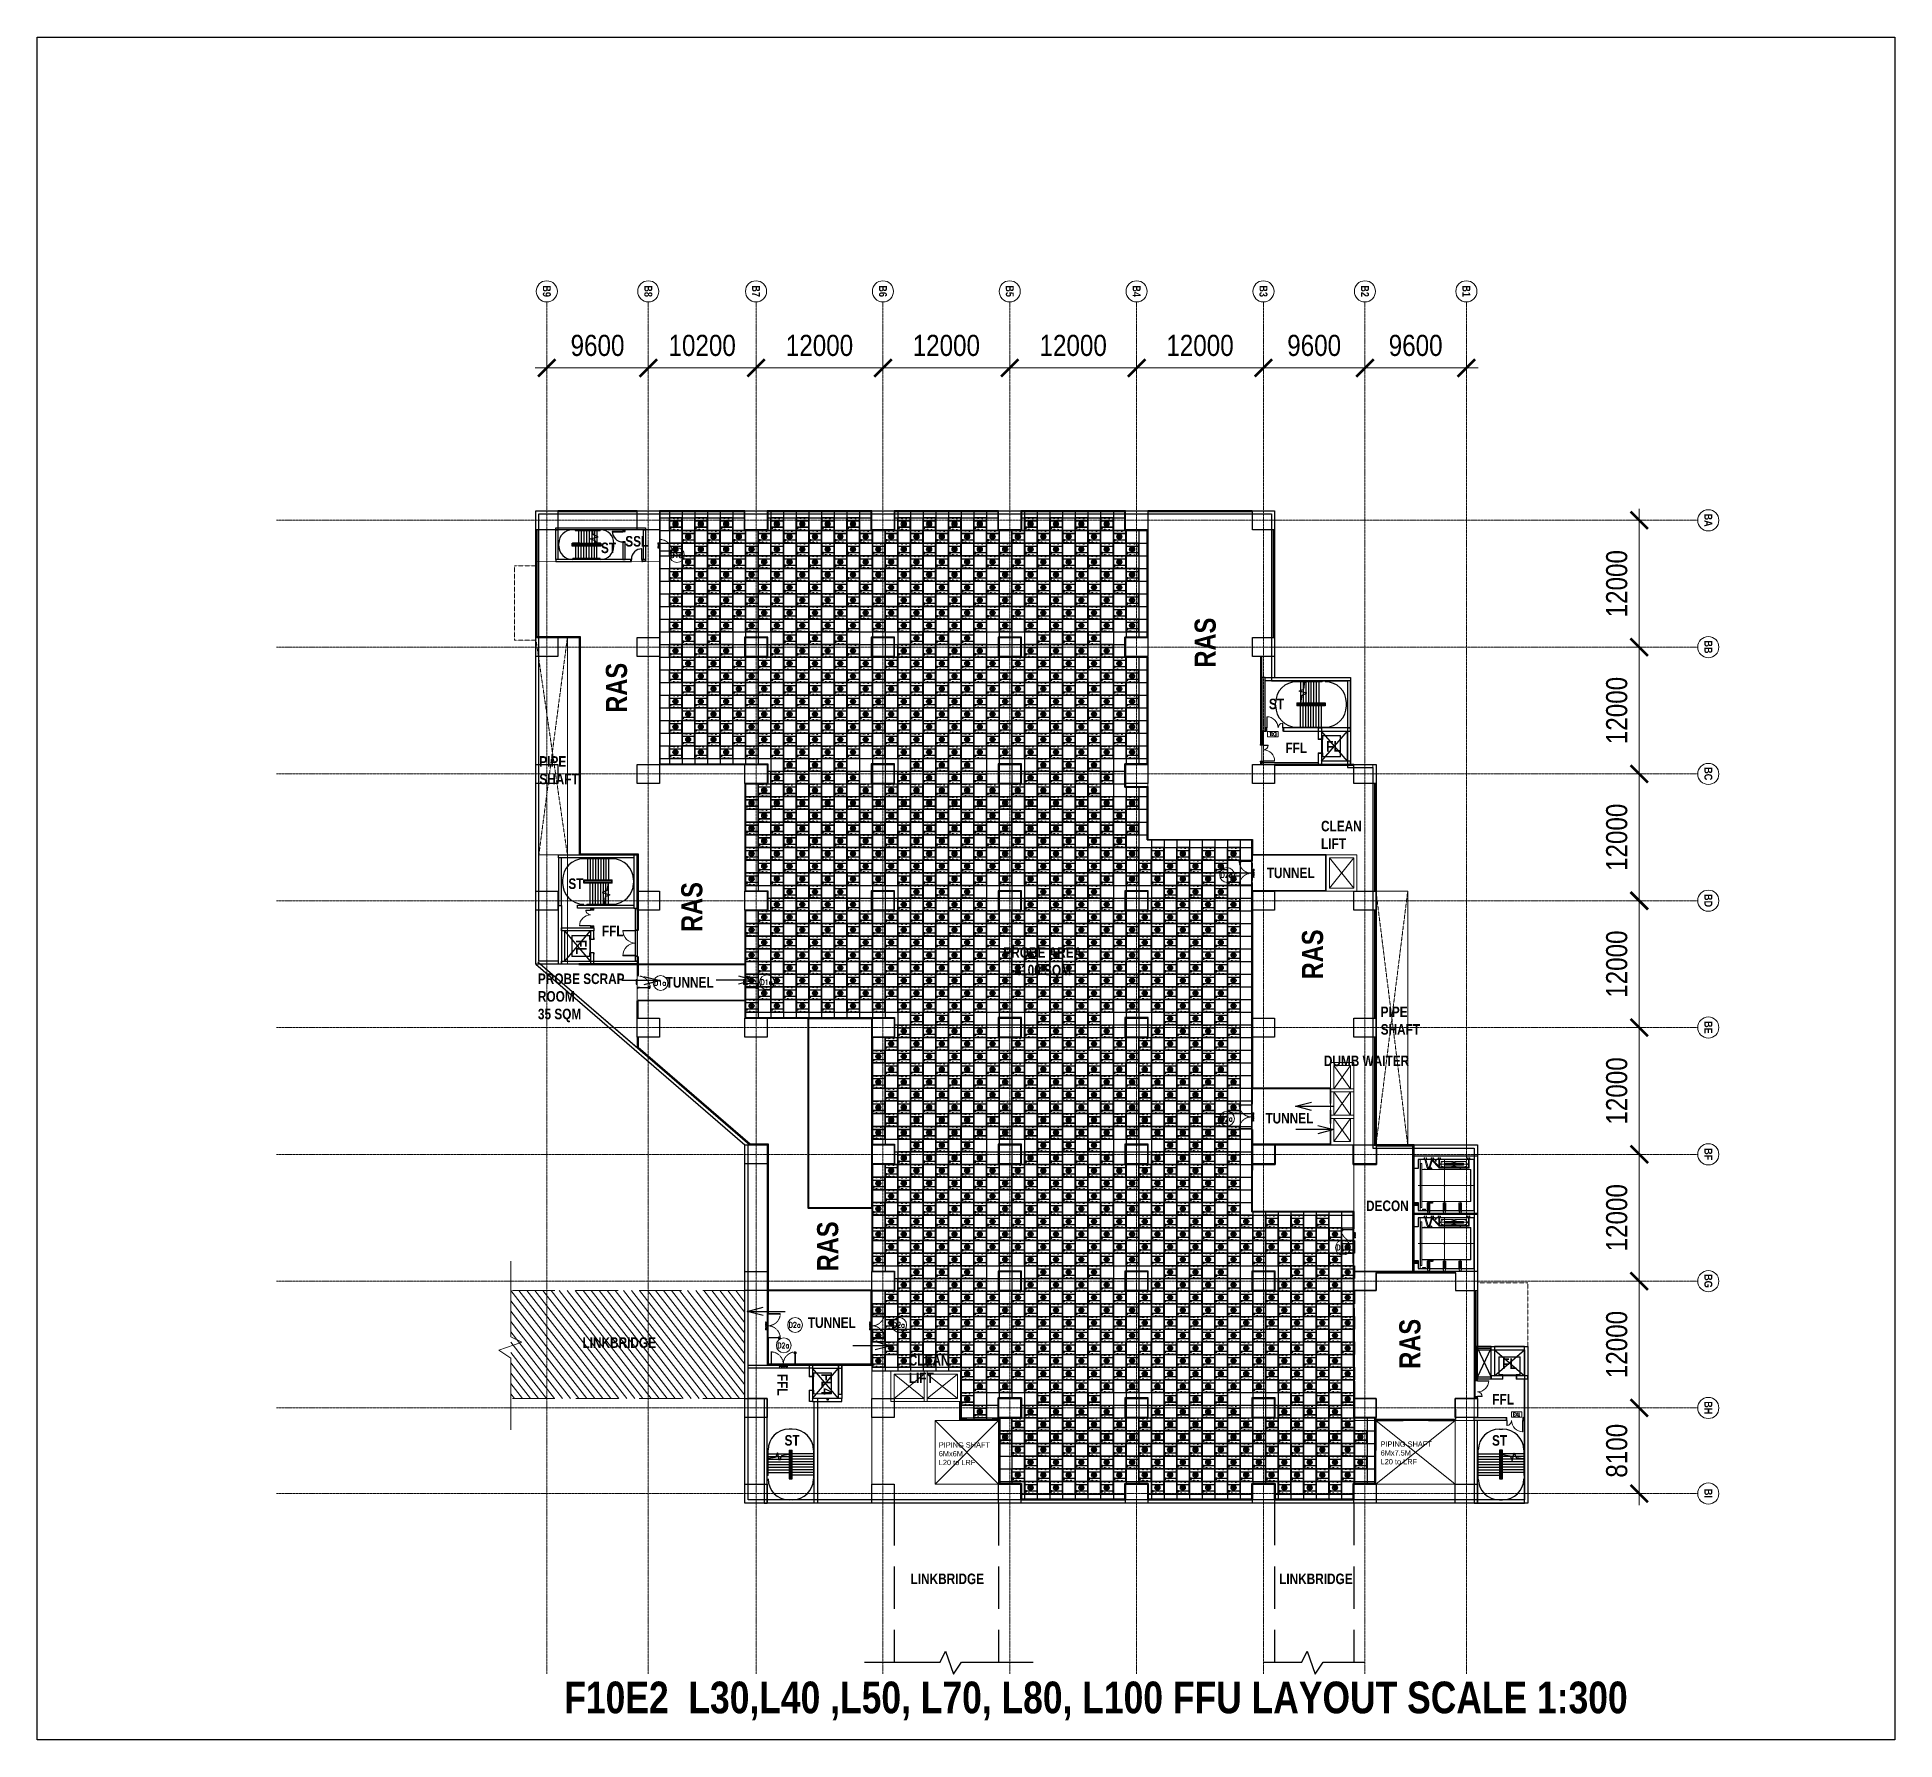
# Model space of a CAD drawing. Extents: x -15449 to 597104, y -1239737 to 53667.
# Drawn here: x 171314 to 347064, y -321211 to -160078 of the extents above; entities that cross this region are included whole.
import ezdxf
from ezdxf.enums import TextEntityAlignment as Align

# ---------------------------------------------------------------- set-up
doc = ezdxf.new("R2010")
doc.units = 0
doc.header["$LTSCALE"] = 8
for name, pattern in [('188K-SM-03-F10-ARCH-PA-Y2257103$0$AP5A-SM-03-F20-ARCH-PA-Y2230801+Y2230803$0$ALL-PA-TXT-Y2221201$0$DASHED', [19.05, 12.7, -6.35]), ('188K-SM-03-F10-ARCH-PA-Y2257103$0$DASHED', [19.05, 12.7, -6.35]), ('HIDDEN', [0.375, 0.25, -0.125]), ('IDA - Grid Line', [3500, 2000, -500, 500, -500]), ('IDA - Hidden 2-1', [750, 500, -250])]:
    doc.linetypes.add(name, pattern=pattern)
doc.layers.get('0').update_dxf_attribs({"color": 1, "linetype": 'CONTINUOUS'})
doc.layers.get('Defpoints').update_dxf_attribs({"linetype": 'CONTINUOUS'})
for name, color, linetype in [('000_CTCI_CSA', 7, 'CONTINUOUS'), ('1', 1, 'CONTINUOUS'), ('A-_LIFT----_E-', 8, 'CONTINUOUS'), ('A-_WALLSTRU_E-', 7, 'CONTINUOUS'), ('AC-DD', 3, 'CONTINUOUS'), ('Ceiling FL+3000', 6, 'CONTINUOUS'), ('Ceiling FL+5000', 150, 'CONTINUOUS')]:
    doc.layers.add(name, color=color, linetype=linetype)
for name, color, linetype, lineweight, true_color in [('A-_--------_-D0-2', 4, 'CONTINUOUS', 18, 0x00ffff), ('A-_RALG----_E1-1', 4, 'CONTINUOUS', 9, 0x00ffff), ('A-_RALG----_E3-1', 4, 'CONTINUOUS', 9, 0x00ffff), ('A-_RALGBAL-_E1-1', 4, 'CONTINUOUS', 9, 0x00ffff), ('Block - Cargo Lift_dwg', 7, 'CONTINUOUS', 9, 0x767676)]:
    doc.layers.add(name, color=color, linetype=linetype, lineweight=lineweight, true_color=true_color)
for name, color, linetype, lineweight in [('A-_ANOTGRID_E', 7, 'CONTINUOUS', 9), ('A-_DOOR----_E', 7, 'CONTINUOUS', 9), ('A-_LIFT----_E', 7, 'CONTINUOUS', 9), ('A-ANOT----_D', 7, 'CONTINUOUS', 9)]:
    doc.layers.add(name, color=color, linetype=linetype, lineweight=lineweight)
doc.styles.add('188K-SM-03-F10-ARCH-PA-Y2257103$0$14P7-XFDP10$0$AA-TXT', font='simplex.shx', dxfattribs={"width": 0.8, "bigfont": 'chineset.shx'})
doc.styles.add('188K-SM-03-F10-ARCH-PA-Y2257103$0$AP5A-SM-03-F20-ARCH-PA-Y2230801+Y2230803$0$ALL-PA-TXT-Y2221201$0$Standard', font='txt.shx', dxfattribs={"bigfont": 'chineset.shx'})
doc.styles.add('188K-SM-03-F10-ARCH-PA-Y2257103$0$Standard', font='txt.shx', dxfattribs={"bigfont": 'chineset.shx'})
doc.styles.add('Arial Narrow', font='ARIALN.TTF', dxfattribs={"height": 0.2})
doc.styles.add('Arial Narrow_2', font='ARIALN.TTF', dxfattribs={"width": 0.8, "height": 0.22})
doc.styles.add('Arial Narrow_B', font='ARIALNB.TTF', dxfattribs={"height": 750})
doc.styles.add('Arial_4', font='arial.ttf', dxfattribs={"height": 3})
doc.styles.add('Site Area', font='arial.ttf', dxfattribs={"width": 0.8})
doc.styles.get("Standard").update_dxf_attribs({"font": 'arial.ttf', "width": 0.8})
doc.dimstyles.new('IDA_-_Arial_-_2_5mm_-_Black_-_Diagonal', dxfattribs={"dimscale": 304.8, "dimtxt": 639.644359, "dimasz": 0.82021, "dimexe": 0.82021, "dimexo": 0.82021, "dimgap": 0, "dimtad": 1, "dimdec": 0, "dimzin": 0, "dimdsep": 46, "dimtxsty": 'Arial Narrow_2', "dimblk1": 'OBLIQUE', "dimblk2": 'OBLIQUE', "dimsah": 1, "dimcen": 0.09, "dimdle": 0.82021, "dimazin": 0, "dimtfac": 1, "dimtdec": 4, "dimtix": 1, "dimtmove": 0, "dimatfit": 3, "dimfxl": 1, "dimtvp": 1, "dimtolj": 1, "dimtzin": 0, "dimarcsym": 2})
doc.dimstyles.new('probe phase 2', dxfattribs={"dimscale": 1100, "dimtxt": 2000, "dimasz": 1.5, "dimexe": 1, "dimexo": 1, "dimgap": 1, "dimtad": 1, "dimdec": 0, "dimzin": 3, "dimdsep": 46, "dimtxsty": 'Arial Narrow', "dimblk": 'X-F10A-LAY-S0-00-ASITE-002$0$_ArchTick', "dimcen": 0, "dimdle": 1, "dimclrd": 256, "dimclre": 256, "dimclrt": 256, "dimadec": 0, "dimazin": 0, "dimtfac": 0.5, "dimtdec": 0, "dimtix": 1, "dimtmove": 2, "dimatfit": 3, "dimfxl": 1, "dimtolj": 1, "dimtzin": 15, "dimlwd": -1, "dimlwe": -1, "dimarcsym": 0})

msp = doc.modelspace()

# ---------------------------------------------------------------- texts
at = {"color": 8, "true_color": 0x808080, "attachment_point": 1, "style": 'Site Area'}
for s, width, insert, char_height in [('{\\fArial|b1|i0|c0|p34;LINKBRIDGE}', 3027.311787, (253946.7689, -305473.4696, 0), 1000), ('{\\fArial|b1|i0|c0|p34;LINKBRIDGE}', 3027.311787, (288814.7689, -305472.2498, 0), 1000), ('{\\fArial|b1|i0|c0|p34;F10E2  L30,L40 ,L50, L70, L80, L100 FFU LAYOUT SCALE 1:300 }', 133992.306279, (221183.2292, -315696.697, 0), 3000)]:
    msp.add_mtext_dynamic_manual_height_columns(s, width=width, gutter_width=24254.764, heights=[0], dxfattribs=dict(at, insert=insert, char_height=char_height))
at = {"layer": 'Block - Cargo Lift_dwg', "color": 8, "true_color": 0x808080, "style": '188K-SM-03-F10-ARCH-PA-Y2257103$0$Standard', "width": 0.85}
for s, p in [('D1a', (231797.3428, -209095.9079, 0)), ('D2a', (283844.0335, -239369.3654, 0)), ('D1a', (230249.2028, -249586.3844)), ('D1a', (240321.2028, -249514.3844)), ('D2a', (283844.0335, -262429.9471)), ('D1a', (294801.6083, -274623.625, 0)), ('D2a', (242980.8483, -281949.1597, 0)), ('D2a', (252830.4781, -281948.9847)), ('D2a', (241907.1614, -283882.1583))]:
    msp.add_text(s, height=500, dxfattribs=at).set_placement(p, align=Align.MIDDLE)
at = {"layer": 'Block - Cargo Lift_dwg', "color": 8, "true_color": 0x808080, "char_height": 2000, "attachment_point": 1, "rotation": 90, "style": 'Site Area'}
for insert in [(280814.6116, -219737.2153, 0), (225118.5255, -224011.2966, 0), (232246.5602, -244761.1815, 0), (290970.8562, -249242.9017, 0), (245101.3971, -276872.9185, 0), (300181.7798, -286092.3398, 0)]:
    msp.add_mtext_dynamic_manual_height_columns('{\\fArial|b1|i0|c0|p34;RAS}', width=4149.053202, gutter_width=24254.764, heights=[0], dxfattribs=dict(at, insert=insert))
at = {"layer": 'Block - Cargo Lift_dwg', "color": 8, "true_color": 0x808080, "char_height": 1000, "attachment_point": 1, "style": 'Site Area'}
for s, width, insert in [('{\\fArial|b1|i0|c0|p34;PIPE SHAFT}', 3359.303324, (218823.4841, -228120.3362, 0)), ('{\\fArial|b1|i0|c0|p34;CLEAN LIFT}', 4149.053202, (292778.3145, -234240, 0)), ('{\\fArial|b1|i0|c0|p34;TUNNEL}', 3359.303324, (287642.8369, -238665)), ('\\pxqc;{\\fArial|b1|i0|c0|p34;PROBE AREA \\P4100 SQM}', 28785.122417, (252057.0145, -246197.001, 0)), ('{\\fArial|b1|i0|c0|p34;PROBE SCRAP \\PROOM\\P35 SQM}', 10657.432308, (218690.966, -248686.5448, 0)), ('{\\fArial|b1|i0|c0|p34;TUNNEL}', 3359.303324, (230781.3899, -249025.8868, 0)), ('{\\fArial|b1|i0|c0|p34;PIPE SHAFT}', 3359.303324, (298419.8648, -251813.4885, 0)), ('{\\fArial|b1|i0|c0|p34;DUMB WAITER}', 8048.006906, (293046.1998, -256454.0613, 0)), ('{\\fArial|b1|i0|c0|p34;DECON}', 7027.147388, (297036.1837, -270173.1732, 0)), ('{\\fArial|b1|i0|c0|p34;LINKBRIDGE}', 3027.311787, (222904.4956, -283117.7364, 0)), ('{\\fArial|b1|i0|c0|p34;CLEAN LIFT}', 4149.053202, (253778.1767, -284785.7469, 0))]:
    msp.add_mtext_dynamic_manual_height_columns(s, width=width, gutter_width=24254.764, heights=[0], dxfattribs=dict(at, insert=insert))
at = {"layer": 'Block - Cargo Lift_dwg', "color": 8, "lineweight": 53, "true_color": 0x808080, "char_height": 1000, "attachment_point": 1, "style": 'Site Area'}
for insert in [(287516.1396, -261882.0984, 0), (244229.4395, -281225.6243)]:
    msp.add_mtext_dynamic_manual_height_columns('{\\fArial|b1|i0|c0|p34;TUNNEL}', width=3364.046021, gutter_width=24254.764, heights=[0], dxfattribs=dict(at, insert=insert))
at = {"layer": 'Block - Cargo Lift_dwg', "color": 8, "true_color": 0x808080, "char_height": 500, "attachment_point": 1}
for s, insert in [('PIPING SHAFT\\P6Mx6M\\PL20 to LRF', (256614.5542, -293045.5881, 0)), ('PIPING SHAFT\\P6Mx7.5M\\PL20 to LRF', (298412.5055, -292971.4806, 0))]:
    msp.add_mtext_dynamic_manual_height_columns(s, width=6465.837161, gutter_width=1, heights=[0], dxfattribs=dict(at, insert=insert))

# ---------------------------------------------------------------- blocks, each defined once
blk = doc.blocks.new('dumb waiter')
at = {"color": 252}
for p, q in [((300, 300), (2500, 1900)), ((300, 1900), (2500, 300))]:
    blk.add_line(p, q, dxfattribs=at)
for points in [[(0, 2200), (2800, 2200), (2800, 0), (0, 0)], [(300, 1900), (2500, 1900), (2500, 300), (300, 300)]]:
    blk.add_lwpolyline(points, close=True, dxfattribs=at)
blk = doc.blocks.new('clean lift lobby 2')
at = {"color": 252}
for p, q in [((73303, -6749), (75603, -3899)), ((73303, -3899), (75603, -6749)), ((73303, -9899), (75603, -7049)), ((73303, -7049), (75603, -9899))]:
    blk.add_line(p, q, dxfattribs=at)
at = {"color": 252, "elevation": 0}
for points in [[(73003, -3599), (73003, -7049), (75903, -7049), (75903, -3599)], [(73303, -3899), (73303, -6749), (75603, -6749), (75603, -3899)], [(73003, -6749), (73003, -10199), (75903, -10199), (75903, -6749)], [(73303, -7049), (73303, -9899), (75603, -9899), (75603, -7049)]]:
    blk.add_lwpolyline(points, close=True, dxfattribs=at)
blk = doc.blocks.new('X-F10A-LAY-S0-00-ASITE-002$0$_ArchTick')
at = {"color": 0, "linetype": 'ByBlock', "const_width": 0.15}
blk.add_lwpolyline([(-0.5, -0.5), (0.5, 0.5)], dxfattribs=at)
blk = doc.blocks.new('*D394')
at = {"layer": 'A-ANOT----_D', "transparency": 16777216}
for p, q in [((-79204, 2624), (-79204, 4279)), ((-69604, 2624), (-69604, 4279)), ((-68504, 3179), (-80304, 3179))]:
    blk.add_line(p, q, dxfattribs=at)
at = {"layer": 'Defpoints', "color": 0, "transparency": 16777216}
for p in [(-79204, 3179), (-79204, 1524, 0), (-69604, 1524, 0)]:
    blk.add_point(p, dxfattribs=at)
at = {"layer": 'A-ANOT----_D', "transparency": 16777216, "xscale": 1650, "yscale": 1650, "zscale": 1650, "rotation": 180}
blk.add_blockref('X-F10A-LAY-S0-00-ASITE-002$0$_ArchTick', (-79204, 3179), dxfattribs=at)
at = {"layer": 'A-ANOT----_D', "transparency": 16777216, "xscale": 1650, "yscale": 1650, "zscale": 1650}
blk.add_blockref('X-F10A-LAY-S0-00-ASITE-002$0$_ArchTick', (-69604, 3179), dxfattribs=at)
at = {"layer": 'A-ANOT----_D', "transparency": 16777216, "insert": (-74404, 5300), "char_height": 2000, "width": 8231.19, "attachment_point": 5, "style": 'Arial Narrow'}
blk.add_mtext('\\A1;9600', dxfattribs=at)
blk = doc.blocks.new('*D395')
at = {"layer": 'A-ANOT----_D', "transparency": 16777216}
for p, q in [((-69604, 2624), (-69604, 4279)), ((-59404, 2624), (-59404, 4279)), ((-58304, 3179), (-70704, 3179))]:
    blk.add_line(p, q, dxfattribs=at)
at = {"layer": 'Defpoints', "color": 0, "transparency": 16777216}
for p in [(-69604, 3179), (-69604, 1524, 0), (-59404, 1524)]:
    blk.add_point(p, dxfattribs=at)
at = {"layer": 'A-ANOT----_D', "transparency": 16777216, "xscale": 1650, "yscale": 1650, "zscale": 1650, "rotation": 180}
blk.add_blockref('X-F10A-LAY-S0-00-ASITE-002$0$_ArchTick', (-69604, 3179), dxfattribs=at)
at = {"layer": 'A-ANOT----_D', "transparency": 16777216, "xscale": 1650, "yscale": 1650, "zscale": 1650}
blk.add_blockref('X-F10A-LAY-S0-00-ASITE-002$0$_ArchTick', (-59404, 3179), dxfattribs=at)
at = {"layer": 'A-ANOT----_D', "transparency": 16777216, "insert": (-64504, 5300), "char_height": 2000, "width": 8231.19, "attachment_point": 5, "style": 'Arial Narrow'}
blk.add_mtext('\\A1;10200', dxfattribs=at)
blk = doc.blocks.new('*D396')
at = {"layer": 'A-ANOT----_D', "transparency": 16777216}
for p, q in [((24149, -10139), (24149, -24339)), ((24703, -11239), (23049, -11239)), ((24703, -23239), (23049, -23239))]:
    blk.add_line(p, q, dxfattribs=at)
at = {"layer": 'Defpoints', "color": 0, "transparency": 16777216}
for p in [(25803, -11239), (24149, -23239), (25803, -23239, 0)]:
    blk.add_point(p, dxfattribs=at)
at = {"layer": 'A-ANOT----_D', "transparency": 16777216, "xscale": 1650, "yscale": 1650, "zscale": 1650}
for p, rotation in [((24149, -11239), 90), ((24149, -23239), 270)]:
    blk.add_blockref('X-F10A-LAY-S0-00-ASITE-002$0$_ArchTick', p, dxfattribs=dict(at, rotation=rotation))
at = {"layer": 'A-ANOT----_D', "transparency": 16777216, "insert": (22028, -17239), "char_height": 2000, "width": 8231.19, "attachment_point": 5, "rotation": 90, "style": 'Arial Narrow'}
blk.add_mtext('\\A1;12000', dxfattribs=at)
blk = doc.blocks.new('Grid - 4 mm Dia-18759-PH2 LEVEL 3 PROBE')
at = {"layer": 'A-_ANOTGRID_E'}
blk.add_circle((0, 0), 4, dxfattribs=at)
blk = doc.blocks.new('*D381')
at = {"layer": 'A-ANOT----_D', "transparency": 16777216}
for p, q in [((-59404, 2624), (-59404, 4279)), ((-47404, 2624), (-47404, 4279)), ((-46304, 3179), (-60504, 3179))]:
    blk.add_line(p, q, dxfattribs=at)
at = {"layer": 'Defpoints', "color": 0, "transparency": 16777216}
for p in [(-59404, 3179), (-59404, 1524, 0), (-47404, 1524)]:
    blk.add_point(p, dxfattribs=at)
at = {"layer": 'A-ANOT----_D', "transparency": 16777216, "xscale": 1650, "yscale": 1650, "zscale": 1650, "rotation": 180}
blk.add_blockref('X-F10A-LAY-S0-00-ASITE-002$0$_ArchTick', (-59404, 3179), dxfattribs=at)
at = {"layer": 'A-ANOT----_D', "transparency": 16777216, "xscale": 1650, "yscale": 1650, "zscale": 1650}
blk.add_blockref('X-F10A-LAY-S0-00-ASITE-002$0$_ArchTick', (-47404, 3179), dxfattribs=at)
at = {"layer": 'A-ANOT----_D', "transparency": 16777216, "insert": (-53404, 5300), "char_height": 2000, "width": 8231.19, "attachment_point": 5, "style": 'Arial Narrow'}
blk.add_mtext('\\A1;12000', dxfattribs=at)
blk = doc.blocks.new('*D382')
at = {"layer": 'A-ANOT----_D', "transparency": 16777216}
for p, q in [((-47404, 2624), (-47404, 4279)), ((-35404, 2624), (-35404, 4279)), ((-34304, 3179), (-48504, 3179))]:
    blk.add_line(p, q, dxfattribs=at)
at = {"layer": 'Defpoints', "color": 0, "transparency": 16777216}
for p in [(-47404, 3179), (-47404, 1524, 0), (-35404, 1524)]:
    blk.add_point(p, dxfattribs=at)
at = {"layer": 'A-ANOT----_D', "transparency": 16777216, "xscale": 1650, "yscale": 1650, "zscale": 1650, "rotation": 180}
blk.add_blockref('X-F10A-LAY-S0-00-ASITE-002$0$_ArchTick', (-47404, 3179), dxfattribs=at)
at = {"layer": 'A-ANOT----_D', "transparency": 16777216, "xscale": 1650, "yscale": 1650, "zscale": 1650}
blk.add_blockref('X-F10A-LAY-S0-00-ASITE-002$0$_ArchTick', (-35404, 3179), dxfattribs=at)
at = {"layer": 'A-ANOT----_D', "transparency": 16777216, "insert": (-41404, 5300), "char_height": 2000, "width": 8231.19, "attachment_point": 5, "style": 'Arial Narrow'}
blk.add_mtext('\\A1;12000', dxfattribs=at)
blk = doc.blocks.new('*D383')
at = {"layer": 'A-ANOT----_D', "transparency": 16777216}
for p, q in [((-35404, 2624), (-35404, 4279)), ((-23404, 2624), (-23404, 4279)), ((-22304, 3179), (-36504, 3179))]:
    blk.add_line(p, q, dxfattribs=at)
at = {"layer": 'Defpoints', "color": 0, "transparency": 16777216}
for p in [(-35404, 3179), (-35404, 1524, 0), (-23404, 1524)]:
    blk.add_point(p, dxfattribs=at)
at = {"layer": 'A-ANOT----_D', "transparency": 16777216, "xscale": 1650, "yscale": 1650, "zscale": 1650, "rotation": 180}
blk.add_blockref('X-F10A-LAY-S0-00-ASITE-002$0$_ArchTick', (-35404, 3179), dxfattribs=at)
at = {"layer": 'A-ANOT----_D', "transparency": 16777216, "xscale": 1650, "yscale": 1650, "zscale": 1650}
blk.add_blockref('X-F10A-LAY-S0-00-ASITE-002$0$_ArchTick', (-23404, 3179), dxfattribs=at)
at = {"layer": 'A-ANOT----_D', "transparency": 16777216, "insert": (-29404, 5300), "char_height": 2000, "width": 8231.19, "attachment_point": 5, "style": 'Arial Narrow'}
blk.add_mtext('\\A1;12000', dxfattribs=at)
blk = doc.blocks.new('*D384')
at = {"layer": 'A-ANOT----_D', "transparency": 16777216}
for p, q in [((-23404, 2624), (-23404, 4279)), ((-11404, 2624), (-11404, 4279)), ((-10304, 3179), (-24504, 3179))]:
    blk.add_line(p, q, dxfattribs=at)
at = {"layer": 'Defpoints', "color": 0, "transparency": 16777216}
for p in [(-23404, 3179), (-23404, 1524, 0), (-11404, 1524)]:
    blk.add_point(p, dxfattribs=at)
at = {"layer": 'A-ANOT----_D', "transparency": 16777216, "xscale": 1650, "yscale": 1650, "zscale": 1650, "rotation": 180}
blk.add_blockref('X-F10A-LAY-S0-00-ASITE-002$0$_ArchTick', (-23404, 3179), dxfattribs=at)
at = {"layer": 'A-ANOT----_D', "transparency": 16777216, "xscale": 1650, "yscale": 1650, "zscale": 1650}
blk.add_blockref('X-F10A-LAY-S0-00-ASITE-002$0$_ArchTick', (-11404, 3179), dxfattribs=at)
at = {"layer": 'A-ANOT----_D', "transparency": 16777216, "insert": (-17404, 5300), "char_height": 2000, "width": 8231.19, "attachment_point": 5, "style": 'Arial Narrow'}
blk.add_mtext('\\A1;12000', dxfattribs=at)
blk = doc.blocks.new('*D385')
at = {"layer": 'A-ANOT----_D', "transparency": 16777216}
for p, q in [((-11404, 2624), (-11404, 4279)), ((-1804, 2624), (-1804, 4279)), ((-704, 3179), (-12504, 3179))]:
    blk.add_line(p, q, dxfattribs=at)
at = {"layer": 'Defpoints', "color": 0, "transparency": 16777216}
for p in [(-11404, 3179), (-11404, 1524, 0), (-1804, 1524, 0)]:
    blk.add_point(p, dxfattribs=at)
at = {"layer": 'A-ANOT----_D', "transparency": 16777216, "xscale": 1650, "yscale": 1650, "zscale": 1650, "rotation": 180}
blk.add_blockref('X-F10A-LAY-S0-00-ASITE-002$0$_ArchTick', (-11404, 3179), dxfattribs=at)
at = {"layer": 'A-ANOT----_D', "transparency": 16777216, "xscale": 1650, "yscale": 1650, "zscale": 1650}
blk.add_blockref('X-F10A-LAY-S0-00-ASITE-002$0$_ArchTick', (-1804, 3179), dxfattribs=at)
at = {"layer": 'A-ANOT----_D', "transparency": 16777216, "insert": (-6604, 5300), "char_height": 2000, "width": 8231.19, "attachment_point": 5, "style": 'Arial Narrow'}
blk.add_mtext('\\A1;9600', dxfattribs=at)
blk = doc.blocks.new('*D386')
at = {"layer": 'A-ANOT----_D', "transparency": 16777216}
for p, q in [((-1804, 2624), (-1804, 4279)), ((7796, 2624), (7796, 4279)), ((8896, 3179), (-2904, 3179))]:
    blk.add_line(p, q, dxfattribs=at)
at = {"layer": 'Defpoints', "color": 0, "transparency": 16777216}
for p in [(-1804, 3179), (-1804, 1524, 0), (7796, 1524, 0)]:
    blk.add_point(p, dxfattribs=at)
at = {"layer": 'A-ANOT----_D', "transparency": 16777216, "xscale": 1650, "yscale": 1650, "zscale": 1650, "rotation": 180}
blk.add_blockref('X-F10A-LAY-S0-00-ASITE-002$0$_ArchTick', (-1804, 3179), dxfattribs=at)
at = {"layer": 'A-ANOT----_D', "transparency": 16777216, "xscale": 1650, "yscale": 1650, "zscale": 1650}
blk.add_blockref('X-F10A-LAY-S0-00-ASITE-002$0$_ArchTick', (7796, 3179), dxfattribs=at)
at = {"layer": 'A-ANOT----_D', "transparency": 16777216, "insert": (2996, 5300), "char_height": 2000, "width": 8231.19, "attachment_point": 5, "style": 'Arial Narrow'}
blk.add_mtext('\\A1;9600', dxfattribs=at)
blk = doc.blocks.new('*D387')
at = {"layer": 'A-ANOT----_D', "transparency": 16777216}
for p, q in [((24149, -22139), (24149, -36339)), ((24703, -23239), (23049, -23239)), ((24703, -35239), (23049, -35239))]:
    blk.add_line(p, q, dxfattribs=at)
at = {"layer": 'Defpoints', "color": 0, "transparency": 16777216}
for p in [(25803, -23239), (24149, -35239), (25803, -35239, 0)]:
    blk.add_point(p, dxfattribs=at)
at = {"layer": 'A-ANOT----_D', "transparency": 16777216, "xscale": 1650, "yscale": 1650, "zscale": 1650}
for p, rotation in [((24149, -23239), 90), ((24149, -35239), 270)]:
    blk.add_blockref('X-F10A-LAY-S0-00-ASITE-002$0$_ArchTick', p, dxfattribs=dict(at, rotation=rotation))
at = {"layer": 'A-ANOT----_D', "transparency": 16777216, "insert": (22028, -29239), "char_height": 2000, "width": 8231.19, "attachment_point": 5, "rotation": 90, "style": 'Arial Narrow'}
blk.add_mtext('\\A1;12000', dxfattribs=at)
blk = doc.blocks.new('*D388')
at = {"layer": 'A-ANOT----_D', "transparency": 16777216}
for p, q in [((24149, -34139), (24149, -48339)), ((24703, -35239), (23049, -35239)), ((24703, -47239), (23049, -47239))]:
    blk.add_line(p, q, dxfattribs=at)
at = {"layer": 'Defpoints', "color": 0, "transparency": 16777216}
for p in [(25803, -35239), (24149, -47239), (25803, -47239, 0)]:
    blk.add_point(p, dxfattribs=at)
at = {"layer": 'A-ANOT----_D', "transparency": 16777216, "xscale": 1650, "yscale": 1650, "zscale": 1650}
for p, rotation in [((24149, -35239), 90), ((24149, -47239), 270)]:
    blk.add_blockref('X-F10A-LAY-S0-00-ASITE-002$0$_ArchTick', p, dxfattribs=dict(at, rotation=rotation))
at = {"layer": 'A-ANOT----_D', "transparency": 16777216, "insert": (22028, -41239), "char_height": 2000, "width": 8231.19, "attachment_point": 5, "rotation": 90, "style": 'Arial Narrow'}
blk.add_mtext('\\A1;12000', dxfattribs=at)
blk = doc.blocks.new('*D389')
at = {"layer": 'A-ANOT----_D', "transparency": 16777216}
for p, q in [((24703, -47239), (23049, -47239)), ((24149, -46139), (24149, -60339)), ((24703, -59239), (23049, -59239))]:
    blk.add_line(p, q, dxfattribs=at)
at = {"layer": 'Defpoints', "color": 0, "transparency": 16777216}
for p in [(25803, -47239), (24149, -59239), (25803, -59239, 0)]:
    blk.add_point(p, dxfattribs=at)
at = {"layer": 'A-ANOT----_D', "transparency": 16777216, "xscale": 1650, "yscale": 1650, "zscale": 1650}
for p, rotation in [((24149, -47239), 90), ((24149, -59239), 270)]:
    blk.add_blockref('X-F10A-LAY-S0-00-ASITE-002$0$_ArchTick', p, dxfattribs=dict(at, rotation=rotation))
at = {"layer": 'A-ANOT----_D', "transparency": 16777216, "insert": (22028, -53239), "char_height": 2000, "width": 8231.19, "attachment_point": 5, "rotation": 90, "style": 'Arial Narrow'}
blk.add_mtext('\\A1;12000', dxfattribs=at)
blk = doc.blocks.new('*D390')
at = {"layer": 'A-ANOT----_D', "transparency": 16777216}
for p, q in [((24703, -59239), (23049, -59239)), ((24149, -58139), (24149, -72339)), ((24703, -71239), (23049, -71239))]:
    blk.add_line(p, q, dxfattribs=at)
at = {"layer": 'Defpoints', "color": 0, "transparency": 16777216}
for p in [(25803, -59239), (24149, -71239), (25803, -71239, 0)]:
    blk.add_point(p, dxfattribs=at)
at = {"layer": 'A-ANOT----_D', "transparency": 16777216, "xscale": 1650, "yscale": 1650, "zscale": 1650}
for p, rotation in [((24149, -59239), 90), ((24149, -71239), 270)]:
    blk.add_blockref('X-F10A-LAY-S0-00-ASITE-002$0$_ArchTick', p, dxfattribs=dict(at, rotation=rotation))
at = {"layer": 'A-ANOT----_D', "transparency": 16777216, "insert": (22028, -65239), "char_height": 2000, "width": 8231.19, "attachment_point": 5, "rotation": 90, "style": 'Arial Narrow'}
blk.add_mtext('\\A1;12000', dxfattribs=at)
blk = doc.blocks.new('*D391')
at = {"layer": 'A-ANOT----_D', "transparency": 16777216}
for p, q in [((24149, -70139), (24149, -84339)), ((24703, -71239), (23049, -71239)), ((24703, -83239), (23049, -83239))]:
    blk.add_line(p, q, dxfattribs=at)
at = {"layer": 'Defpoints', "color": 0, "transparency": 16777216}
for p in [(25803, -71239), (24149, -83239), (25803, -83239, 0)]:
    blk.add_point(p, dxfattribs=at)
at = {"layer": 'A-ANOT----_D', "transparency": 16777216, "xscale": 1650, "yscale": 1650, "zscale": 1650}
for p, rotation in [((24149, -71239), 90), ((24149, -83239), 270)]:
    blk.add_blockref('X-F10A-LAY-S0-00-ASITE-002$0$_ArchTick', p, dxfattribs=dict(at, rotation=rotation))
at = {"layer": 'A-ANOT----_D', "transparency": 16777216, "insert": (22028, -77239), "char_height": 2000, "width": 8231.19, "attachment_point": 5, "rotation": 90, "style": 'Arial Narrow'}
blk.add_mtext('\\A1;12000', dxfattribs=at)
blk = doc.blocks.new('*D392')
at = {"layer": 'A-ANOT----_D', "transparency": 16777216}
for p, q in [((24149, -82139), (24149, -96339)), ((24703, -83239), (23049, -83239)), ((24703, -95239), (23049, -95239))]:
    blk.add_line(p, q, dxfattribs=at)
at = {"layer": 'Defpoints', "color": 0, "transparency": 16777216}
for p in [(25803, -83239), (24149, -95239), (25803, -95239, 0)]:
    blk.add_point(p, dxfattribs=at)
at = {"layer": 'A-ANOT----_D', "transparency": 16777216, "xscale": 1650, "yscale": 1650, "zscale": 1650}
for p, rotation in [((24149, -83239), 90), ((24149, -95239), 270)]:
    blk.add_blockref('X-F10A-LAY-S0-00-ASITE-002$0$_ArchTick', p, dxfattribs=dict(at, rotation=rotation))
at = {"layer": 'A-ANOT----_D', "transparency": 16777216, "insert": (22028, -89239), "char_height": 2000, "width": 8231.19, "attachment_point": 5, "rotation": 90, "style": 'Arial Narrow'}
blk.add_mtext('\\A1;12000', dxfattribs=at)
blk = doc.blocks.new('*D393')
at = {"layer": 'A-ANOT----_D', "transparency": 16777216}
for p, q in [((24149, -94139), (24149, -104439)), ((24703, -95239), (23049, -95239)), ((24703, -103339), (23049, -103339))]:
    blk.add_line(p, q, dxfattribs=at)
at = {"layer": 'Defpoints', "color": 0, "transparency": 16777216}
for p in [(25803, -95239), (24149, -103339), (25803, -103339, 0)]:
    blk.add_point(p, dxfattribs=at)
at = {"layer": 'A-ANOT----_D', "transparency": 16777216, "xscale": 1650, "yscale": 1650, "zscale": 1650}
for p, rotation in [((24149, -95239), 90), ((24149, -103339), 270)]:
    blk.add_blockref('X-F10A-LAY-S0-00-ASITE-002$0$_ArchTick', p, dxfattribs=dict(at, rotation=rotation))
at = {"layer": 'A-ANOT----_D', "transparency": 16777216, "insert": (22028, -99289), "char_height": 2000, "width": 8231.19, "attachment_point": 5, "rotation": 90, "style": 'Arial Narrow'}
blk.add_mtext('\\A1;8100', dxfattribs=at)
blk = doc.blocks.new('188K-SM-03-F10-ARCH-PA-Y2257103$0$AP5A-SM-03-F20-ARCH-PA-Y2230801+Y2230803$0$把手GMT水平鎖')
blk.add_lwpolyline([(24, 8), (-24, 8), (-24, 0), (24, 0)], close=True)
blk.add_lwpolyline([(-11, 0), (-11, -40), (-10, -54, 0.3274952), (-4, -62, 0.0898475), (104, -64, 1.1448813), (99, -45, -0.1370794), (16, -45, -0.3493568), (11, -40), (11, 0)], format="xyb")
blk = doc.blocks.new('188K-SM-03-F10-ARCH-PA-Y2257103$0$單開庫板門-1200x2400(水平把手)')
at = {"ltscale": 0.1}
for p, q in [((26009, -11404), (26004, -11404)), ((26004, -11404), (26004, -11414)), ((26004, -11414), (26009, -11414)), ((26005, -11414), (26005, -11415)), ((26005, -11414), (26005, -11414)), ((26005, -11414), (26005, -11414)), ((26005, -11414), (26005, -11414)), ((26005, -11414), (26005, -11414)), ((26005, -11414), (26007, -11414)), ((26009, -11414), (26005, -11414)), ((26005, -11414), (26005, -11506)), ((26005, -11506), (26005, -11414)), ((26005, -11414), (26005, -11414)), ((26005, -11415), (26005, -11415)), ((26005, -11415), (26005, -11415)), ((26005, -11415), (26005, -11415)), ((26007, -11414), (26007, -11414)), ((26007, -11414), (26007, -11414)), ((26007, -11414), (26008, -11414)), ((26008, -11414), (26008, -11414)), ((26008, -11414), (26008, -11414)), ((26008, -11414), (26008, -11414)), ((26008, -11414), (26008, -11414)), ((26008, -11506), (26008, -11414)), ((26008, -11414), (26008, -11414)), ((26008, -11414), (26008, -11506)), ((26008, -11415), (26008, -11415)), ((26008, -11415), (26008, -11415)), ((26008, -11415), (26009, -11415)), ((26009, -11414), (26009, -11404)), ((26009, -11415), (26009, -11414)), ((25999, -11520), (25999, -11523)), ((26002, -11519), (26000, -11519)), ((26000, -11524), (26002, -11524)), ((26002, -11524), (26004, -11523)), ((26003, -11521), (26003, -11519)), ((26003, -11519), (26003, -11519)), ((26003, -11519), (26003, -11521)), ((26003, -11522), (26003, -11519)), ((26003, -11521), (26003, -11521)), ((26004, -11522), (26003, -11522)), ((26003, -11522), (26003, -11522)), ((26003, -11522), (26003, -11522)), ((26003, -11522), (26003, -11522)), ((26009, -11506), (26004, -11506)), ((26004, -11506), (26004, -11518)), ((26008, -11517), (26004, -11517)), ((26004, -11517), (26004, -11518)), ((26004, -11518), (26008, -11518)), ((26004, -11518), (26009, -11518)), ((26004, -11522), (26004, -11522)), ((26004, -11522), (26004, -11522)), ((26004, -11522), (26004, -11522)), ((26004, -11522), (26004, -11522)), ((26005, -11506), (26005, -11506)), ((26008, -11506), (26008, -11506)), ((26008, -11518), (26008, -11517)), ((26009, -11518), (26009, -11506)), ((26115, -11522), (26116, -11522)), ((26115, -11522), (26115, -11522)), ((26115, -11522), (26115, -11522)), ((26115, -11522), (26115, -11522)), ((26115, -11522), (26115, -11522)), ((26117, -11524), (26115, -11523)), ((26116, -11522), (26116, -11519)), ((26116, -11522), (26116, -11522)), ((26116, -11522), (26116, -11522)), ((26116, -11522), (26116, -11522)), ((26117, -11519), (26119, -11519)), ((26119, -11524), (26117, -11524)), ((26119, -11520), (26119, -11523))]:
    blk.add_line(p, q, dxfattribs=at)
for points in [[(25999, -11519), (25999, -11524)], [(26119, -11519), (26119, -11524)]]:
    blk.add_lwpolyline(points)
blk.add_lwpolyline([(26007, -11506), (26007, -11506), (26005, -11506, -0.414214), (26005, -11506), (26005, -11506, -0.414214), (26005, -11506), (26005, -11506, 0.414214), (26005, -11506), (26005, -11506, 0.414214), (26005, -11506), (26005, -11506, -0.414214), (26005, -11506), (26005, -11505, -0.414214), (26005, -11505), (26005, -11505, 0.414214), (26005, -11505), (26005, -11505, 0.72636), (26005, -11505), (26005, -11505, 0.158507), (26005, -11505), (26005, -11506, 0.414214), (26005, -11506), (26009, -11506, 0.414214), (26009, -11506), (26009, -11505, 0.158507), (26009, -11505), (26008, -11505, 0.72636), (26008, -11505), (26008, -11505, 0.414214), (26008, -11505, -0.414214), (26008, -11505), (26008, -11506, -0.414214), (26008, -11506), (26008, -11506, 0.414214), (26008, -11506), (26008, -11506, 0.414214), (26008, -11506), (26008, -11506, -0.414214), (26008, -11506), (26008, -11506, -0.414214), (26008, -11506), (26007, -11506)], format="xyb", close=True, dxfattribs=at)
for centre, radius, start, end in [((26005, -11415), 0.0313, 90, 180), ((26005, -11414), 0.0313, 270, 0), ((26005, -11414), 0.0313, 0, 90), ((26005, -11414), 0.0313, 180, 270), ((26005, -11414), 0.0313, 90, 180), ((26005, -11414), 0.0313, 90, 180), ((26005, -11415), 0.0313, 180, 216.0274), ((26005, -11415), 0.0313, 216.0274, 360), ((26005, -11415), 0.0209, 360, 90), ((26005, -11415), 0.0209, 180, 270), ((26008, -11414), 0.0313, 360, 90), ((26008, -11414), 0.0313, 270, 0), ((26008, -11414), 0.0313, 90, 180), ((26008, -11414), 0.0313, 180, 270), ((26008, -11415), 0.0313, 0, 90), ((26008, -11415), 0.0209, 270, 360), ((26008, -11415), 0.0209, 90, 180), ((26008, -11415), 0.0313, 180, 323.9726), ((26009, -11414), 0.0313, 360, 90), ((26009, -11415), 0.0313, 323.9726, 360)]:
    blk.add_arc(centre, radius, start, end, dxfattribs=at)
at = {"linetype": '188K-SM-03-F10-ARCH-PA-Y2257103$0$AP5A-SM-03-F20-ARCH-PA-Y2230801+Y2230803$0$ALL-PA-TXT-Y2221201$0$DASHED', "ltscale": 0.01}
blk.add_arc((26001, -11519), 115, 359.8531, 85.8135, dxfattribs=at)
at = {"ltscale": 0.1}
for centre, major_axis, start_param, end_param in [((26000, -11520), (0.369, -0.369), 2.356194, 3.926991), ((26000, -11523), (-0.369, -0.369), 5.497787, 7.068583), ((26002, -11519), (0.111, -0.111), 7.068583, 8.63938), ((26003, -11522), (-0.0369, -0.0369), 0.785398, 3.926991), ((26004, -11522), (0.221, -0.221), 6.162283, 7.068583), ((26004, -11522), (0.0369, -0.0369), 7.068583, 8.63938), ((26004, -11522), (-0.0369, -0.0369), 3.926991, 7.068583), ((26116, -11522), (0.0369, -0.0369), 2.356194, 5.497787), ((26115, -11522), (0.0369, -0.0369), -0.785398, 2.356194), ((26115, -11522), (-0.0369, -0.0369), -2.356194, -0.785398), ((26115, -11522), (-0.221, -0.221), -0.785398, 0.120903), ((26117, -11519), (-0.111, -0.111), -2.356194, -0.785398), ((26119, -11520), (-0.369, -0.369), 2.356194, 3.926991), ((26119, -11523), (0.369, -0.369), -0.785398, 0.785398)]:
    blk.add_ellipse(centre, major_axis=major_axis, ratio=1, start_param=start_param, end_param=end_param, dxfattribs=at)
at = {"ltscale": 0.1, "extrusion": (0, 0, -1)}
blk.add_ellipse((26003, -11518), major_axis=(-0.516, 0.516), ratio=1, start_param=5.497787, end_param=11.780972, dxfattribs=at)
at = {"ltscale": 5}
for p, xscale, yscale, zscale, rotation in [((26004, -11409), 0.1058823529319317, 0.1058823529319317, 0.1058823529319317, 270), ((26009, -11409), -0.1058823529319317, 0.1058823529396357, 0.1058823529411765, 90)]:
    blk.add_blockref('188K-SM-03-F10-ARCH-PA-Y2257103$0$AP5A-SM-03-F20-ARCH-PA-Y2230801+Y2230803$0$把手GMT水平鎖', p, dxfattribs=dict(at, xscale=xscale, yscale=yscale, zscale=zscale, rotation=rotation))
at = {"color": 8, "ltscale": 0.1, "style": '188K-SM-03-F10-ARCH-PA-Y2257103$0$AP5A-SM-03-F20-ARCH-PA-Y2230801+Y2230803$0$ALL-PA-TXT-Y2221201$0$Standard', "width": 0.85}
blk.add_text('1200*2400', height=8, dxfattribs=at).set_placement((26058, -11534), align=Align.MIDDLE_CENTER)
blk = doc.blocks.new('_Oblique')
at = {"color": 0, "linetype": 'ByBlock', "lineweight": -2}
blk.add_line((-0.5, -0.5), (0.5, 0.5), dxfattribs=at)
blk = doc.blocks.new('188K-SM-03-F10-ARCH-PA-Y2257103$0$雙開門-2400×2400')
for p, q in [((0, 3), (0, -2)), ((0, -2), (0, 2)), ((1, 3), (3, 3)), ((3, 3), (3, 0)), ((3, 0), (3, 0)), ((225, 118), (224, 118)), ((229, 118), (225, 118)), ((225, 115), (229, 115)), ((229, 119), (229, 114)), ((230, 119), (229, 119)), ((229, 114), (230, 114)), ((230, 114), (230, 119)), ((239, 3), (237, 3)), ((237, 3), (237, 0)), ((237, 0), (237, 0)), ((240, 3), (240, -2)), ((240, -2), (240, 2)), ((3, -2), (1, -2)), ((5, -2), (3, -2)), ((4, 0), (4, 0)), ((4, -1), (4, -1)), ((4, -1), (4, -1)), ((4, -1), (4, -1)), ((4, -1), (4, -1)), ((4, -1), (5, -1)), ((4, -1), (4, -1)), ((5, -1), (5, -1)), ((5, -1), (5, -1)), ((5, -1), (5, -1)), ((5, -1), (5, -1)), ((5, -1), (5, -1)), ((5, -1), (5, -1)), ((236, -1), (235, -1)), ((235, -1), (235, -1)), ((235, -1), (235, -1)), ((235, -1), (235, -1)), ((235, -1), (235, -1)), ((235, -1), (235, -1)), ((235, -1), (235, -1)), ((235, -2), (237, -2)), ((236, 0), (236, 0)), ((236, -1), (236, -1)), ((236, -1), (236, -1)), ((236, -1), (236, -1)), ((236, -1), (236, -1)), ((236, -1), (236, -1)), ((237, -2), (239, -2))]:
    blk.add_line(p, q)
at = {"ltscale": 500}
for points in [[(3, 0), (3, 3), (3, 3), (3, 0)], [(9, 4), (4, 4), (4, 4), (9, 4)], [(231, 4), (236, 4), (236, 4), (231, 4)], [(237, 0), (237, 3), (237, 3), (237, 0)]]:
    blk.add_lwpolyline(points, close=True, dxfattribs=at)
for points in [[(11, 122), (11, 123), (11, 122), (4, 122), (4, 121), (5, 121), (5, 120, 0.414214), (5, 120), (5, 120), (5, 120), (5, 120), (5, 121), (5, 121), (5, 4), (5, 4), (5, 5), (5, 5), (5, 5), (5, 5, 0.414214), (5, 5), (5, 4, 0.414214), (5, 4), (10, 4, 0.414214), (10, 4), (10, 5, 0.414214), (10, 5), (10, 5), (10, 5), (10, 5), (10, 4), (10, 4), (10, 121), (10, 121), (10, 120), (10, 120), (10, 120), (10, 120, 0.414214), (10, 120), (10, 121), (11, 121, 0.414214), (11, 121), (11, 124, 0.414214), (11, 124), (10, 124), (10, 123), (11, 123)], [(236, 122), (236, 123), (236, 122), (229, 122), (229, 121), (230, 121), (230, 120, 0.414214), (230, 120), (230, 120), (230, 120), (230, 120), (230, 121), (230, 121), (230, 4), (230, 4), (230, 5), (230, 5), (230, 5), (230, 5, 0.414214), (230, 5), (230, 4, 0.414214), (230, 4), (235, 4, 0.414214), (235, 4), (235, 5, 0.414214), (235, 5), (235, 5), (235, 5), (235, 5), (235, 4), (235, 4), (235, 121), (235, 121), (235, 120), (235, 120), (235, 120), (235, 120, 0.414214), (235, 120), (235, 121), (236, 121, 0.414214), (236, 121), (236, 124, 0.414214), (236, 124), (235, 124), (235, 123), (236, 123)], [(236, 118), (240, 118), (241, 118, -0.327495), (242, 117, -0.089847), (242, 106, -1.144881), (240, 107, 0.137079), (240, 115, 0.349357), (240, 115), (236, 115)]]:
    blk.add_lwpolyline(points, format="xyb")
blk.add_lwpolyline([(235, 114), (235, 119), (236, 119), (236, 114)], close=True)
for centre, radius, start, end in [((1, 2), 0.598, 90, 180), ((4, 0), 0.855, 178.2453, 256.7344), ((236, 0), 0.659, 270, 360), ((239, 2), 0.598, 0, 90), ((1, -2), 0.598, 180, 270), ((4, -1), 0.427, 0, 68.2132), ((4, -1), 0.427, 111.7868, 180), ((4, -1), 0.11, 360, 90), ((5, -1), 0.11, 90, 180), ((5, -1), 0.2, 0, 90), ((5, -1), 0.5, 288.9704, 0), ((236, -1), 0.427, 111.7868, 180), ((235, -1), 0.11, 360, 90), ((235, -1), 0.2, 90, 180), ((235, -1), 0.5, 180, 251.0296), ((236, -1), 0.427, 0, 68.2132), ((236, -1), 0.11, 90, 180), ((239, -2), 0.598, 270, 360)]:
    blk.add_arc(centre, radius, start, end)
at = {"linetype": '188K-SM-03-F10-ARCH-PA-Y2257103$0$DASHED', "ltscale": 0.01}
for centre, start, end in [((3, 5), 0, 85.9993), ((237, 5), 94.0007, 180)]:
    blk.add_arc(centre, 117, start, end, dxfattribs=at)
at = {"ltscale": 500, "extrusion": (0, 0, -1)}
blk.add_ellipse((3, 4), major_axis=(0.495, 0.495), ratio=1, start_param=3.926991, end_param=10.210176, dxfattribs=at)
for centre, major_axis, start_param, end_param in [((253, 111), (-21.3, 21.3), 0.585307, 0.943734), ((224, 117), (0.624, 0.624), 0.866962, 2.13291), ((224, 106), (-0.707, 0.707), 0.872811, 4.284184), ((240, 111), (-10.9, 10.9), 0.51383, 1.058752), ((225, 115), (-0.417, 0.417), -0.669314, 0.675093)]:
    blk.add_ellipse(centre, major_axis=major_axis, ratio=1, start_param=start_param, end_param=end_param)
at = {"ltscale": 500}
blk.add_ellipse((237, 4), major_axis=(-0.495, 0.495), ratio=1, start_param=3.926991, end_param=10.210176, dxfattribs=at)
at = {"color": 8, "style": '188K-SM-03-F10-ARCH-PA-Y2257103$0$14P7-XFDP10$0$AA-TXT', "width": 0.8}
blk.add_text('2400x2400', height=12, dxfattribs=at).set_placement((120, -13), align=Align.MIDDLE_CENTER)
blk = doc.blocks.new('FFU-2000')
at = {"layer": 'AC-DD', "color": 6}
for p, q in [((0, 1175), (562, 1175)), ((0, 0), (0, 1175)), ((1175, 875), (0, 875)), ((1175, 870), (0, 870)), ((0, 305), (1175, 305)), ((0, 300), (1175, 300)), ((562, 0), (0, 0)), ((454, 1121), (333, 1121)), ((454, 1113), (333, 1113)), ((454, 62), (333, 62)), ((454, 54), (333, 54)), ((721, 1121), (842, 1121)), ((721, 1113), (842, 1113)), ((721, 62), (842, 62)), ((721, 54), (842, 54))]:
    blk.add_line(p, q, dxfattribs=at)
for points in [[(-12, 1188), (1188, 1188), (1188, -12), (-12, -12)], [(0, 0), (1175, 0), (1175, 1175), (0, 1175)], [(167, 288), (45, 288), (45, 210), (167, 210)]]:
    blk.add_lwpolyline(points, close=True, dxfattribs=at)
for centre, radius in [((75, 214), 2.87), ((105, 214), 2.87), ((135, 214), 2.87), ((560, 588), 233), ((560, 588), 49.2)]:
    blk.add_circle(centre, radius, dxfattribs=at)
for centre, radius, start, end in [((333, 1117), 3.92, 90, 270), ((333, 58), 3.92, 90, 270), ((467, 573), 115, 154.07057, 209.70558), ((418, 313), 315, 71.67019, 99.96819), ((607, 230), 373, 104.94989, 129.9361), ((518, 671), 115, 82.07057, 137.70558), ((234, 432), 373, 32.94989, 57.9361), ((454, 1117), 3.92, 270, 90), ((454, 58), 3.92, 270, 90), ((777, 368), 315, 143.67019, 171.96819), ((545, 495), 115, 226.07057, 281.70558), ((255, 637), 315, 359.67019, 27.96819), ((915, 522), 373, 176.94989, 201.9361), ((836, 726), 315, 215.67019, 243.96819), ((732, 905), 373, 248.94989, 273.9361), ((311, 849), 373, 320.94989, 345.9361), ((513, 892), 315, 287.67019, 315.96819), ((626, 653), 115, 10.07057, 65.70558), ((643, 545), 115, 298.07057, 353.70558), ((721, 1117), 3.92, 90, 270), ((721, 58), 3.92, 90, 270), ((842, 1117), 3.92, 270, 90), ((842, 58), 3.92, 270, 90)]:
    blk.add_arc(centre, radius, start, end, dxfattribs=at)
blk = doc.blocks.new('column grid')
at = {"color": 252, "elevation": 0}
for points in [[(-80254.4, -10338.8), (-78154.4, -10338.8), (-78154.4, -12138.8), (-80254.4, -12138.8)], [(-70654.4, -10339.2), (-68554.4, -10339.2), (-68554.4, -12139.2), (-70654.4, -12139.2)], [(-60454.4, -10338.8), (-58354.4, -10338.8), (-58354.4, -12138.8), (-60454.4, -12138.8)], [(-48454.4, -10339.3), (-46354.4, -10339.3), (-46354.4, -12139.3), (-48454.4, -12139.3)], [(-36454.4, -10339.4), (-34354.4, -10339.4), (-34354.4, -12139.4), (-36454.4, -12139.4)], [(-24454.4, -10338.8), (-22354.4, -10338.8), (-22354.4, -12138.8), (-24454.4, -12138.8)], [(-12454.4, -10338.8), (-10354.4, -10338.8), (-10354.4, -12138.8), (-12454.4, -12138.8)], [(-80254.4, -22338.8), (-78154.4, -22338.8), (-78154.4, -24138.8), (-80254.4, -24138.8)], [(-70654.4, -22339.2), (-68554.4, -22339.2), (-68554.4, -24139.2), (-70654.4, -24139.2)], [(-60454.4, -22338.8), (-58354.4, -22338.8), (-58354.4, -24138.8), (-60454.4, -24138.8)], [(-48454.4, -22339.3), (-46354.4, -22339.3), (-46354.4, -24139.3), (-48454.4, -24139.3)], [(-36454.4, -22339.4), (-34354.4, -22339.4), (-34354.4, -24139.4), (-36454.4, -24139.4)], [(-24454.4, -22338.8), (-22354.4, -22338.8), (-22354.4, -24138.8), (-24454.4, -24138.8)], [(-12454.4, -22338.8), (-10354.4, -22338.8), (-10354.4, -24138.8), (-12454.4, -24138.8)], [(-80254.4, -34338.8), (-78154.4, -34338.8), (-78154.4, -36138.8), (-80254.4, -36138.8)], [(-70654.4, -34339.2), (-68554.4, -34339.2), (-68554.4, -36139.2), (-70654.4, -36139.2)], [(-60454.4, -34338.8), (-58354.4, -34338.8), (-58354.4, -36138.8), (-60454.4, -36138.8)], [(-48454.4, -34339.3), (-46354.4, -34339.3), (-46354.4, -36139.3), (-48454.4, -36139.3)], [(-36454.4, -34339.4), (-34354.4, -34339.4), (-34354.4, -36139.4), (-36454.4, -36139.4)], [(-24454.4, -34338.8), (-22354.4, -34338.8), (-22354.4, -36138.8), (-24454.4, -36138.8)], [(-12454.4, -34338.8), (-10354.4, -34338.8), (-10354.4, -36138.8), (-12454.4, -36138.8)], [(-2854.4, -34338.8), (-754.4, -34338.8), (-754.4, -36138.8), (-2854.4, -36138.8)], [(-80254.4, -46338.8), (-78154.4, -46338.8), (-78154.4, -48138.8), (-80254.4, -48138.8)], [(-70654.4, -46339.2), (-68554.4, -46339.2), (-68554.4, -48139.2), (-70654.4, -48139.2)], [(-60454.4, -46338.8), (-58354.4, -46338.8), (-58354.4, -48138.8), (-60454.4, -48138.8)], [(-48454.4, -46339.3), (-46354.4, -46339.3), (-46354.4, -48139.3), (-48454.4, -48139.3)], [(-36454.4, -46339.4), (-34354.4, -46339.4), (-34354.4, -48139.4), (-36454.4, -48139.4)], [(-24454.4, -46338.8), (-22354.4, -46338.8), (-22354.4, -48138.8), (-24454.4, -48138.8)], [(-12454.4, -46338.8), (-10354.4, -46338.8), (-10354.4, -48138.8), (-12454.4, -48138.8)], [(-2854.4, -46338.8), (-754.4, -46338.8), (-754.4, -48138.8), (-2854.4, -48138.8)], [(-70654.4, -58339.2), (-68554.4, -58339.2), (-68554.4, -60139.2), (-70654.4, -60139.2)], [(-60454.4, -58338.8), (-58354.4, -58338.8), (-58354.4, -60138.8), (-60454.4, -60138.8)], [(-48454.4, -58339.3), (-46354.4, -58339.3), (-46354.4, -60139.3), (-48454.4, -60139.3)], [(-36454.4, -58339.4), (-34354.4, -58339.4), (-34354.4, -60139.4), (-36454.4, -60139.4)], [(-24454.4, -58338.8), (-22354.4, -58338.8), (-22354.4, -60138.8), (-24454.4, -60138.8)], [(-12454.4, -58338.8), (-10354.4, -58338.8), (-10354.4, -60138.8), (-12454.4, -60138.8)], [(-2854.4, -58338.8), (-754.4, -58338.8), (-754.4, -60138.8), (-2854.4, -60138.8)], [(-60454.4, -70338.8), (-58354.4, -70338.8), (-58354.4, -72138.8), (-60454.4, -72138.8)], [(-48454.4, -70339.3), (-46354.4, -70339.3), (-46354.4, -72139.3), (-48454.4, -72139.3)], [(-36454.4, -70339.4), (-34354.4, -70339.4), (-34354.4, -72139.4), (-36454.4, -72139.4)], [(-24454.4, -70338.8), (-22354.4, -70338.8), (-22354.4, -72138.8), (-24454.4, -72138.8)], [(-12454.4, -70338.8), (-10354.4, -70338.8), (-10354.4, -72138.8), (-12454.4, -72138.8)], [(-2854.4, -70338.8), (-754.4, -70338.8), (-754.4, -72138.8), (-2854.4, -72138.8)], [(-60454.4, -82338.8), (-58354.4, -82338.8), (-58354.4, -84138.8), (-60454.4, -84138.8)], [(-48454.4, -82339.3), (-46354.4, -82339.3), (-46354.4, -84139.3), (-48454.4, -84139.3)], [(-36454.4, -82339.4), (-34354.4, -82339.4), (-34354.4, -84139.4), (-36454.4, -84139.4)], [(-24454.4, -82338.8), (-22354.4, -82338.8), (-22354.4, -84138.8), (-24454.4, -84138.8)], [(-12454.4, -82338.8), (-10354.4, -82338.8), (-10354.4, -84138.8), (-12454.4, -84138.8)], [(-2854.4, -82338.8), (-754.4, -82338.8), (-754.4, -84138.8), (-2854.4, -84138.8)], [(-60454.4, -94338.8), (-58354.4, -94338.8), (-58354.4, -96138.8), (-60454.4, -96138.8)], [(-48454.4, -94339.3), (-46354.4, -94339.3), (-46354.4, -96139.3), (-48454.4, -96139.3)], [(-36454.4, -94339.4), (-34354.4, -94339.4), (-34354.4, -96139.4), (-36454.4, -96139.4)], [(-24454.4, -94338.8), (-22354.4, -94338.8), (-22354.4, -96138.8), (-24454.4, -96138.8)], [(-12454.4, -94338.8), (-10354.4, -94338.8), (-10354.4, -96138.8), (-12454.4, -96138.8)], [(-2854.4, -94338.8), (-754.4, -94338.8), (-754.4, -96138.8), (-2854.4, -96138.8)], [(6745.6, -94338.8), (8845.6, -94338.8), (8845.6, -96138.8), (6745.6, -96138.8)], [(-60454.4, -102438.8), (-58354.4, -102438.8), (-58354.4, -104238.8), (-60454.4, -104238.8)], [(-48454.4, -102439.3), (-46354.4, -102439.3), (-46354.4, -104239.3), (-48454.4, -104239.3)], [(-36454.4, -102439.4), (-34354.4, -102439.4), (-34354.4, -104239.4), (-36454.4, -104239.4)], [(-24454.4, -102438.8), (-22354.4, -102438.8), (-22354.4, -104238.8), (-24454.4, -104238.8)], [(-12454.4, -102438.8), (-10354.4, -102438.8), (-10354.4, -104238.8), (-12454.4, -104238.8)], [(-2854.4, -102438.8), (-754.4, -102438.8), (-754.4, -104238.8), (-2854.4, -104238.8)], [(6745.6, -102438.8), (8845.6, -102438.8), (8845.6, -104238.8), (6745.6, -104238.8)]]:
    blk.add_lwpolyline(points, close=True, dxfattribs=at)
at = {"layer": 'A-_ANOTGRID_E', "color": 8, "linetype": 'IDA - Grid Line', "ltscale": 0.005, "true_color": 0x808080}
for p, q in [((-79204.4, 9427, 0), (-79204.4, -120414.2, 0)), ((-69604.4, 9427, 0), (-69604.4, -120414.2, 0)), ((-59404.4, 9427, 0), (-59404.4, -120414.2, 0)), ((-47404.4, 9427, 0), (-47404.4, -120414.2, 0)), ((-35404.4, 9427, 0), (-35404.4, -120414.2, 0)), ((-23404.4, 9427, 0), (-23404.4, -120414.2, 0)), ((-11404.4, 9427, 0), (-11404.4, -120414.2, 0)), ((-1804.4, 9427, 0), (-1804.4, -120414.2, 0)), ((7795.6, 9427, 0), (7795.6, -120414.2, 0)), ((29680.4, -11238.8, 0), (-104784.6, -11238.8, 0)), ((29680.4, -23238.8, 0), (-104784.6, -23238.8, 0)), ((29680.4, -35238.8, 0), (-104784.6, -35238.8, 0)), ((29680.4, -47238.8, 0), (-104784.6, -47238.8, 0)), ((29680.4, -59238.8, 0), (-104784.6, -59238.8, 0)), ((29680.4, -71238.8, 0), (-104784.6, -71238.8, 0)), ((29680.4, -83238.8, 0), (-104784.6, -83238.8, 0)), ((29680.4, -95238.8, 0), (-104784.6, -95238.8, 0)), ((29680.4, -103338.8, 0), (-104784.6, -103338.8, 0))]:
    blk.add_line(p, q, dxfattribs=at)
at = {"layer": 'Defpoints', "color": 2, "elevation": 0}
blk.add_lwpolyline([(-127418.5, 34485), (48331.5, 34485), (48331.5, -126648), (-127418.5, -126648)], close=True, dxfattribs=at)
at = {"layer": 'A-_ANOTGRID_E'}
for p, xscale, yscale, zscale, rotation in [((-79204.4, 10427, 0), 249.9999999999997, 249.9999999999997, 249.9999999999997, 179.9999999999999), ((-59404.4, 10427, 0), 249.9999999999997, 249.9999999999997, 249.9999999999997, 180), ((-47404.4, 10427, 0), 249.9999999999997, 249.9999999999997, 249.9999999999997, 179.9999999999998), ((-35404.4, 10427, 0), 249.9999999999998, 249.9999999999998, 249.9999999999998, 179.9999999999997), ((-23404.4, 10427, 0), 249.9999999999997, 249.9999999999997, 249.9999999999997, 179.9999999999999), ((-11404.4, 10427, 0), 249.9999999999998, 249.9999999999998, 249.9999999999998, 179.9999999999998), ((-1804.4, 10427, 0), 249.9999999999997, 249.9999999999997, 249.9999999999997, 179.9999999999999), ((7795.6, 10427, 0), 249.9999999999998, 249.9999999999998, 249.9999999999998, 179.9999999999998), ((30680.4, -23238.8, 0), 250.0000000000003, 250.0000000000003, 250.0000000000003, 90), ((30680.4, -35238.8, 0), 250.0000000000003, 250.0000000000003, 250.0000000000003, 90), ((30680.4, -47238.8, 0), 250.0000000000003, 250.0000000000003, 250.0000000000003, 90), ((30680.4, -59238.8, 0), 250.0000000000003, 250.0000000000003, 250.0000000000003, 90), ((30680.4, -71238.8, 0), 250.0000000000003, 250.0000000000003, 250.0000000000003, 90), ((30680.4, -83238.8, 0), 250.0000000000003, 250.0000000000003, 250.0000000000003, 90), ((30680.4, -95238.8, 0), 250.0000000000003, 250.0000000000003, 250.0000000000003, 90), ((30680.4, -103338.8, 0), 250.0000000000003, 250.0000000000003, 250.0000000000003, 90)]:
    blk.add_blockref('Grid - 4 mm Dia-18759-PH2 LEVEL 3 PROBE', p, dxfattribs=dict(at, xscale=xscale, yscale=yscale, zscale=zscale, rotation=rotation))
at = {"layer": 'A-_ANOTGRID_E', "color": 1}
for p, xscale, yscale, zscale, rotation in [((-69604.4, 10427, 0), 249.9999999999997, 249.9999999999997, 249.9999999999997, 179.9999999999998), ((30680.4, -11238.8, 0), 250.0000000000003, 250.0000000000003, 250.0000000000003, 90)]:
    blk.add_blockref('Grid - 4 mm Dia-18759-PH2 LEVEL 3 PROBE', p, dxfattribs=dict(at, xscale=xscale, yscale=yscale, zscale=zscale, rotation=rotation))
at = {"layer": 'A-_ANOTGRID_E', "char_height": 750, "attachment_point": 1, "rotation": 270, "style": 'Arial Narrow_B'}
for s, insert, width in [('B9', (-78826.3, 10996, 0), 1342.827), ('B8', (-69226.3, 10996, 0), 1342.827), ('B7', (-59026.3, 10996, 0), 1342.827), ('B6', (-47026.3, 10996, 0), 1342.827), ('B5', (-35026.3, 10996, 0), 1342.827), ('B4', (-23026.3, 10996, 0), 1342.827), ('B3', (-11026.3, 10996, 0), 1342.827), ('B2', (-1426.3, 10996, 0), 1342.827), ('B1', (8173.7, 10996, 0), 1342.827), ('BA', (31064.6, -10602.8, 0), 1342.827), ('BB', (31064.6, -22602.8, 0), 1523.206), ('BC', (31064.6, -34602.8, 0), 1523.206), ('BD', (31064.6, -46602.8, 0), 1523.206), ('BE', (31064.6, -58626.6, 0), 1463.08), ('BF', (31064.6, -70651.6, 0), 1402.953), ('BG', (31064.6, -82577.8, 0), 1583.333), ('BH', (31064.6, -94602.8, 0), 1523.206), ('BI', (31064.6, -102892.8, 0), 1062.236)]:
    blk.add_mtext(s, dxfattribs=dict(at, insert=insert, width=width))
at = {"layer": 'A-ANOT----_D'}
for base, p1, p2, picture, middle in [((-79204.4, 3178.8, 0), (-69604.4, 1524.3, 0), (-79204.4, 1524.3, 0), '*D394', (-74404.4, 5299.9, 0)), ((-69604.4, 3178.8, 0), (-59404.4, 1524.3, 0), (-69604.4, 1524.3, 0), '*D395', (-64504.4, 5299.9, 0)), ((-59404.4, 3178.8, 0), (-47404.4, 1524.3, 0), (-59404.4, 1524.3, 0), '*D381', (-53404.4, 5299.9, 0)), ((-47404.4, 3178.8, 0), (-35404.4, 1524.3, 0), (-47404.4, 1524.3, 0), '*D382', (-41404.4, 5299.9, 0)), ((-35404.4, 3178.8, 0), (-23404.4, 1524.3, 0), (-35404.4, 1524.3, 0), '*D383', (-29404.4, 5299.9, 0)), ((-23404.4, 3178.8, 0), (-11404.4, 1524.3, 0), (-23404.4, 1524.3, 0), '*D384', (-17404.4, 5299.9, 0)), ((-11404.4, 3178.8, 0), (-1804.4, 1524.3, 0), (-11404.4, 1524.3, 0), '*D385', (-6604.4, 5299.9, 0)), ((-1804.4, 3178.8, 0), (7795.6, 1524.3, 0), (-1804.4, 1524.3, 0), '*D386', (2995.6, 5299.9, 0))]:
    dim = blk.add_linear_dim(base=base, p1=p1, p2=p2, dimstyle='probe phase 2', dxfattribs=at)
    dim.commit()
    dim.dimension.update_dxf_attribs({"geometry": picture, "text_midpoint": middle})
for base, p1, p2, picture, middle in [((24148.9, -23238.8, 0), (25803.4, -11238.8, 0), (25803.4, -23238.8, 0), '*D396', (22027.7, -17238.8, 0)), ((24148.9, -35238.8, 0), (25803.4, -23238.8, 0), (25803.4, -35238.8, 0), '*D387', (22027.7, -29238.8, 0)), ((24148.9, -47238.8, 0), (25803.4, -35238.8, 0), (25803.4, -47238.8, 0), '*D388', (22027.7, -41238.8, 0)), ((24148.9, -59238.8, 0), (25803.4, -47238.8, 0), (25803.4, -59238.8, 0), '*D389', (22027.7, -53238.8, 0)), ((24148.9, -71238.8, 0), (25803.4, -59238.8, 0), (25803.4, -71238.8, 0), '*D390', (22027.7, -65238.8, 0)), ((24148.9, -83238.8, 0), (25803.4, -71238.8, 0), (25803.4, -83238.8, 0), '*D391', (22027.7, -77238.8, 0)), ((24148.9, -95238.8, 0), (25803.4, -83238.8, 0), (25803.4, -95238.8, 0), '*D392', (22027.7, -89238.8, 0)), ((24148.9, -103338.8, 0), (25803.4, -95238.8, 0), (25803.4, -103338.8, 0), '*D393', (22027.7, -99288.8, 0))]:
    dim = blk.add_linear_dim(base=base, p1=p1, p2=p2, angle=90, dimstyle='probe phase 2', dxfattribs=at)
    dim.commit()
    dim.dimension.update_dxf_attribs({"geometry": picture, "text_midpoint": middle})
blk = doc.blocks.new('CTCI_Building Footprint and Grid')
at = {"color": 8}
for p, q in [((1909297, -877972, 0), (1917797, -877972, 0)), ((1909297, -878172, 0), (1909297, -877972, 0)), ((1917797, -878172, 0), (1909297, -878172, 0)), ((1909297, -878172, 0), (1909497, -878172, 0)), ((1909297, -880968, 0), (1909297, -878172, 0)), ((1909497, -878172, 0), (1909497, -880968, 0)), ((1911197, -878210, 0), (1911147, -878210, 0)), ((1911147, -878210, 0), (1911147, -878250, 0)), ((1911147, -878210, 0), (1911197, -878210, 0)), ((1911147, -878230, 0), (1911147, -878225, 0)), ((1911147, -878250, 0), (1911197, -878250, 0)), ((1911147, -878250, 0), (1911197, -878250, 0)), ((1911197, -878210, 0), (1912756, -878210, 0)), ((1911197, -878250, 0), (1912767, -878250, 0)), ((1911458, -878210, 0), (1911203, -878210, 0)), ((1911203, -878250, 0), (1911458, -878250, 0)), ((1911447, -878170, 0), (1911447, -878210, 0)), ((1911447, -878250, 0), (1911447, -879420, 0)), ((1911589, -878210, 0), (1911458, -878210, 0)), ((1911458, -878250, 0), (1911589, -878250, 0)), ((1911554, -878228, 0), (1911554, -878232, 0)), ((1911697, -878170, 0), (1911697, -878210, 0)), ((1911697, -878250, 0), (1911697, -879420, 0)), ((1911947, -878170, 0), (1911947, -878210, 0)), ((1911947, -878250, 0), (1911947, -879420, 0)), ((1912197, -878170, 0), (1912197, -878210, 0)), ((1912197, -878250, 0), (1912197, -879420, 0)), ((1912447, -878170, 0), (1912447, -878210, 0)), ((1912447, -878250, 0), (1912447, -879420, 0)), ((1912697, -878170, 0), (1912697, -878210, 0)), ((1912697, -878250, 0), (1912697, -878987, 0)), ((1912756, -878210, 0), (1912746, -878170, 0)), ((1912767, -878250, 0), (1912756, -878210, 0)), ((1913203, -878210, 0), (1912756, -878210, 0)), ((1912756, -878210, 0), (1913197, -878210, 0)), ((1912869, -878630, 0), (1912767, -878250, 0)), ((1912767, -878250, 0), (1913203, -878250, 0)), ((1912767, -878250, 0), (1913197, -878250, 0)), ((1913309, -878823, 0), (1912869, -878630, 0)), ((1912947, -878170, 0), (1912947, -878210, 0)), ((1912947, -878250, 0), (1912947, -878664, 0)), ((1912947, -878664, 0), (1912947, -878920, 0)), ((1913197, -878170, 0), (1913197, -878210, 0)), ((1913197, -878210, 0), (1913497, -878210, 0)), ((1913197, -878250, 0), (1913197, -878773, 0)), ((1913197, -878250, 0), (1913497, -878250, 0)), ((1913497, -878210, 0), (1913203, -878210, 0)), ((1913203, -878250, 0), (1913497, -878250, 0)), ((1913497, -878210, 0), (1913497, -878250, 0)), ((1913497, -878225, 0), (1913497, -878230, 0)), ((1914647, -878322, 0), (1914647, -878372, 0)), ((1915647, -878322, 0), (1914647, -878322, 0)), ((1914647, -878372, 0), (1915647, -878372, 0)), ((1914797, -878372, 0), (1914797, -878322, 0)), ((1914822, -878372, 0), (1914822, -878322, 0)), ((1914822, -878347, 0), (1914922, -878347, 0)), ((1914922, -878372, 0), (1914922, -878322, 0)), ((1914947, -878372, 0), (1914947, -878322, 0)), ((1915847, -878172, 0), (1915647, -878172, 0)), ((1915647, -878172, 0), (1915647, -878272, 0)), ((1915647, -878272, 0), (1915647, -878322, 0)), ((1915647, -878272, 0), (1915847, -878272, 0)), ((1915647, -878372, 0), (1915647, -878322, 0)), ((1915647, -878322, 0), (1915847, -878322, 0)), ((1915847, -878272, 0), (1915847, -878172, 0)), ((1915847, -878322, 0), (1915847, -878272, 0)), ((1917597, -880968, 0), (1917597, -878172, 0)), ((1917597, -878172, 0), (1917797, -878172, 0)), ((1917797, -877972, 0), (1917797, -878172, 0)), ((1917797, -878172, 0), (1917797, -880968, 0)), ((1909597, -879720, 0), (1909597, -879420, 0)), ((1910847, -879720, 0), (1910847, -879420, 0)), ((1910847, -879420, 0), (1911197, -879420, 0)), ((1910847, -879720, 0), (1910847, -879420, 0)), ((1910847, -879420, 0), (1911197, -879420, 0)), ((1910847, -879720, 0), (1910847, -879420, 0)), ((1911197, -879720, 0), (1910847, -879720, 0)), ((1911197, -879720, 0), (1910847, -879720, 0)), ((1910872, -879445, 0), (1911197, -879445, 0)), ((1910872, -879695, 0), (1910872, -879445, 0)), ((1910872, -879445, 0), (1911197, -879445, 0)), ((1910872, -879695, 0), (1910872, -879445, 0)), ((1911197, -879695, 0), (1910872, -879695, 0)), ((1911197, -879695, 0), (1910872, -879695, 0)), ((1910877, -879450, 0), (1910877, -879690, 0)), ((1911197, -879450, 0), (1910877, -879450, 0)), ((1910877, -879450, 0), (1911197, -879450, 0)), ((1910877, -879690, 0), (1910877, -879450, 0)), ((1910877, -879450, 0), (1910877, -879690, 0)), ((1911197, -879450, 0), (1910877, -879450, 0)), ((1910877, -879450, 0), (1911197, -879450, 0)), ((1910877, -879690, 0), (1910877, -879450, 0)), ((1910877, -879690, 0), (1911197, -879690, 0)), ((1911197, -879690, 0), (1910877, -879690, 0)), ((1910877, -879690, 0), (1911197, -879690, 0)), ((1911197, -879690, 0), (1910877, -879690, 0)), ((1910917, -879650, 0), (1910917, -879490, 0)), ((1910917, -879490, 0), (1911197, -879490, 0)), ((1910917, -879490, 0), (1911197, -879490, 0)), ((1910917, -879650, 0), (1910917, -879490, 0)), ((1910917, -879650, 0), (1910917, -879490, 0)), ((1910917, -879490, 0), (1911197, -879490, 0)), ((1910917, -879490, 0), (1911197, -879490, 0)), ((1910917, -879650, 0), (1910917, -879490, 0)), ((1911197, -879650, 0), (1910917, -879650, 0)), ((1911197, -879650, 0), (1910917, -879650, 0)), ((1911197, -879650, 0), (1910917, -879650, 0)), ((1911197, -879650, 0), (1910917, -879650, 0)), ((1910922, -879495, 0), (1911197, -879495, 0)), ((1910922, -879645, 0), (1910922, -879495, 0)), ((1910922, -879495, 0), (1911197, -879495, 0)), ((1910922, -879645, 0), (1910922, -879495, 0)), ((1910922, -879520, 0), (1911197, -879520, 0)), ((1910922, -879520, 0), (1911197, -879520, 0)), ((1911197, -879620, 0), (1910922, -879620, 0)), ((1911197, -879620, 0), (1910922, -879620, 0)), ((1911197, -879645, 0), (1910922, -879645, 0)), ((1911197, -879645, 0), (1910922, -879645, 0)), ((1911197, -879420, 0), (1913148, -879420, 0)), ((1911197, -879420, 0), (1913148, -879420, 0)), ((1911197, -879445, 0), (1913148, -879445, 0)), ((1911197, -879445, 0), (1913148, -879445, 0)), ((1911197, -879450, 0), (1913148, -879450, 0)), ((1911197, -879450, 0), (1913148, -879450, 0)), ((1911197, -879490, 0), (1913148, -879490, 0)), ((1911197, -879490, 0), (1913148, -879490, 0)), ((1911197, -879495, 0), (1913148, -879495, 0)), ((1911197, -879495, 0), (1913148, -879495, 0)), ((1911197, -879520, 0), (1913148, -879520, 0)), ((1911197, -879520, 0), (1913148, -879520, 0)), ((1911197, -879645, 0), (1911197, -879620, 0)), ((1913197, -879620, 0), (1911197, -879620, 0)), ((1911197, -879620, 0), (1911197, -879645, 0)), ((1911197, -879620, 0), (1911197, -879645, 0)), ((1911197, -879650, 0), (1911197, -879645, 0)), ((1913197, -879645, 0), (1911197, -879645, 0)), ((1911197, -879645, 0), (1911197, -879650, 0)), ((1911197, -879645, 0), (1911197, -879650, 0)), ((1913185, -879650, 0), (1911197, -879650, 0)), ((1911197, -879690, 0), (1911197, -879650, 0)), ((1913447, -879650, 0), (1911197, -879650, 0)), ((1911197, -879690, 0), (1911197, -879650, 0)), ((1911197, -879690, 0), (1911197, -879650, 0)), ((1911197, -879664, 0), (1911197, -879670, 0)), ((1911197, -879664, 0), (1911197, -879670, 0)), ((1911197, -879695, 0), (1911197, -879690, 0)), ((1911197, -879690, 0), (1913185, -879690, 0)), ((1913447, -879690, 0), (1911197, -879690, 0)), ((1911197, -879690, 0), (1911197, -879695, 0)), ((1911197, -879690, 0), (1911197, -879695, 0)), ((1911197, -879720, 0), (1911197, -879695, 0)), ((1913197, -879695, 0), (1911197, -879695, 0)), ((1911197, -879695, 0), (1911197, -879720, 0)), ((1911197, -879695, 0), (1911197, -879720, 0)), ((1911197, -880890, 0), (1911197, -879720, 0)), ((1913197, -879720, 0), (1911197, -879720, 0)), ((1911589, -879450, 0), (1911203, -879450, 0)), ((1911589, -879450, 0), (1911203, -879450, 0)), ((1911203, -879490, 0), (1911589, -879490, 0)), ((1911203, -879490, 0), (1911589, -879490, 0)), ((1911447, -880890, 0), (1911447, -879720, 0)), ((1911554, -879468, 0), (1911554, -879472, 0)), ((1911554, -879468, 0), (1911554, -879472, 0)), ((1911697, -880890, 0), (1911697, -879720, 0)), ((1911947, -880890, 0), (1911947, -879720, 0)), ((1912197, -880890, 0), (1912197, -879720, 0)), ((1912447, -880890, 0), (1912447, -879720, 0)), ((1912584, -879017, 0), (1913309, -878823, 0)), ((1913024, -879209, 0), (1912584, -879017, 0)), ((1912697, -878987, 0), (1912697, -879066, 0)), ((1912697, -879066, 0), (1912697, -879420, 0)), ((1912697, -880890, 0), (1912697, -879720, 0)), ((1912947, -878920, 0), (1912947, -879175, 0)), ((1912947, -879175, 0), (1912947, -879420, 0)), ((1912947, -880890, 0), (1912947, -879720, 0)), ((1913148, -879420, 0), (1913024, -879209, 0)), ((1913148, -879420, 0), (1913197, -879420, 0)), ((1913148, -879445, 0), (1913148, -879420, 0)), ((1913148, -879445, 0), (1913148, -879420, 0)), ((1913148, -879445, 0), (1913197, -879445, 0)), ((1913148, -879450, 0), (1913148, -879445, 0)), ((1913148, -879450, 0), (1913148, -879445, 0)), ((1913148, -879450, 0), (1913148, -879445, 0)), ((1913148, -879450, 0), (1913148, -879445, 0)), ((1913148, -879450, 0), (1913148, -879445, 0)), ((1913148, -879450, 0), (1913148, -879445, 0)), ((1913197, -879450, 0), (1913148, -879450, 0)), ((1913148, -879450, 0), (1913197, -879450, 0)), ((1913148, -879490, 0), (1913148, -879450, 0)), ((1913148, -879490, 0), (1913148, -879450, 0)), ((1913148, -879490, 0), (1913197, -879490, 0)), ((1913148, -879490, 0), (1913197, -879490, 0)), ((1913148, -879495, 0), (1913148, -879490, 0)), ((1913148, -879495, 0), (1913148, -879490, 0)), ((1913148, -879495, 0), (1913148, -879490, 0)), ((1913148, -879495, 0), (1913148, -879490, 0)), ((1913148, -879495, 0), (1913148, -879490, 0)), ((1913148, -879495, 0), (1913148, -879490, 0)), ((1913148, -879495, 0), (1913197, -879495, 0)), ((1913148, -879520, 0), (1913148, -879495, 0)), ((1913148, -879520, 0), (1913148, -879495, 0)), ((1913148, -879520, 0), (1913197, -879520, 0)), ((1913440, -879650, 0), (1913185, -879650, 0)), ((1913185, -879690, 0), (1913440, -879690, 0)), ((1913197, -878773, 0), (1913197, -878853, 0)), ((1913197, -878853, 0), (1913197, -879420, 0)), ((1913197, -879420, 0), (1913197, -879445, 0)), ((1913197, -879420, 0), (1913547, -879420, 0)), ((1913197, -879445, 0), (1913197, -879420, 0)), ((1913197, -879445, 0), (1913197, -879450, 0)), ((1913197, -879445, 0), (1913522, -879445, 0)), ((1913197, -879450, 0), (1913197, -879445, 0)), ((1913197, -879450, 0), (1913197, -879490, 0)), ((1913517, -879450, 0), (1913197, -879450, 0)), ((1913197, -879450, 0), (1913197, -879490, 0)), ((1913197, -879450, 0), (1913517, -879450, 0)), ((1913197, -879470, 0), (1913197, -879465, 0)), ((1913197, -879490, 0), (1913197, -879495, 0)), ((1913197, -879495, 0), (1913197, -879490, 0)), ((1913197, -879490, 0), (1913477, -879490, 0)), ((1913197, -879490, 0), (1913477, -879490, 0)), ((1913197, -879495, 0), (1913197, -879520, 0)), ((1913197, -879520, 0), (1913197, -879495, 0)), ((1913197, -879495, 0), (1913472, -879495, 0)), ((1913197, -879520, 0), (1913472, -879520, 0)), ((1913447, -879620, 0), (1913197, -879620, 0)), ((1913447, -879645, 0), (1913197, -879645, 0)), ((1913447, -879695, 0), (1913197, -879695, 0)), ((1913197, -880890, 0), (1913197, -879720, 0)), ((1913447, -879720, 0), (1913197, -879720, 0)), ((1913477, -879650, 0), (1913446, -879650, 0)), ((1913446, -879690, 0), (1913517, -879690, 0)), ((1913472, -879620, 0), (1913447, -879620, 0)), ((1913472, -879645, 0), (1913447, -879645, 0)), ((1913477, -879650, 0), (1913447, -879650, 0)), ((1913517, -879690, 0), (1913447, -879690, 0)), ((1913522, -879695, 0), (1913447, -879695, 0)), ((1913547, -879720, 0), (1913447, -879720, 0)), ((1913472, -879495, 0), (1913472, -879645, 0)), ((1913477, -879490, 0), (1913477, -879650, 0)), ((1913477, -879490, 0), (1913477, -879650, 0)), ((1913517, -879690, 0), (1913517, -879450, 0)), ((1913517, -879450, 0), (1913517, -879690, 0)), ((1913522, -879445, 0), (1913522, -879695, 0)), ((1913547, -879420, 0), (1913547, -879720, 0)), ((1913547, -879420, 0), (1913547, -879720, 0)), ((1914797, -879720, 0), (1914797, -879420, 0)), ((1915847, -879322, 0), (1915647, -879322, 0)), ((1915647, -879322, 0), (1915647, -879372, 0)), ((1915847, -879372, 0), (1915647, -879372, 0)), ((1915647, -879372, 0), (1915647, -880968, 0)), ((1915847, -879372, 0), (1915847, -879322, 0)), ((1915847, -880968, 0), (1915847, -879372, 0)), ((1917397, -879968, 0), (1917397, -880968, 0)), ((1917447, -879968, 0), (1917397, -879968, 0)), ((1917397, -880118, 0), (1917447, -880118, 0)), ((1917397, -880143, 0), (1917447, -880143, 0)), ((1917397, -880243, 0), (1917447, -880243, 0)), ((1917397, -880268, 0), (1917447, -880268, 0)), ((1917422, -880143, 0), (1917422, -880243, 0)), ((1917447, -880968, 0), (1917447, -879968, 0)), ((1909497, -880968, 0), (1909297, -880968, 0)), ((1916397, -880968, 0), (1909297, -880968, 0)), ((1909297, -880968, 0), (1909297, -881168, 0)), ((1909297, -881168, 0), (1916397, -881168, 0)), ((1911191, -880890, 0), (1910897, -880890, 0)), ((1910897, -880930, 0), (1910897, -880890, 0)), ((1911197, -880890, 0), (1910897, -880890, 0)), ((1910897, -880910, 0), (1910897, -880905, 0)), ((1910897, -880930, 0), (1911191, -880930, 0)), ((1911197, -880930, 0), (1910897, -880930, 0)), ((1913186, -880890, 0), (1911191, -880890, 0)), ((1911191, -880930, 0), (1913186, -880930, 0)), ((1913447, -880890, 0), (1911197, -880890, 0)), ((1911197, -880970, 0), (1911197, -880930, 0)), ((1913447, -880930, 0), (1911197, -880930, 0)), ((1911447, -880970, 0), (1911447, -880930, 0)), ((1911697, -880970, 0), (1911697, -880930, 0)), ((1911947, -880970, 0), (1911947, -880930, 0)), ((1912197, -880970, 0), (1912197, -880930, 0)), ((1912447, -880970, 0), (1912447, -880930, 0)), ((1912697, -880970, 0), (1912697, -880930, 0)), ((1912947, -880970, 0), (1912947, -880930, 0)), ((1913441, -880890, 0), (1913186, -880890, 0)), ((1913186, -880930, 0), (1913441, -880930, 0)), ((1913197, -880970, 0), (1913197, -880930, 0)), ((1913497, -880890, 0), (1913447, -880890, 0)), ((1913497, -880890, 0), (1913447, -880890, 0)), ((1913447, -880930, 0), (1913497, -880930, 0)), ((1913497, -880930, 0), (1913447, -880930, 0)), ((1913497, -880930, 0), (1913497, -880890, 0)), ((1913497, -880905, 0), (1913497, -880910, 0)), ((1915647, -880968, 0), (1915847, -880968, 0)), ((1916447, -880968, 0), (1916397, -880968, 0)), ((1916397, -881168, 0), (1916397, -880968, 0)), ((1916397, -881168, 0), (1916447, -881168, 0)), ((1916447, -881168, 0), (1916447, -880968, 0)), ((1917397, -880968, 0), (1917447, -880968, 0)), ((1917447, -880968, 0), (1917447, -881168, 0)), ((1917497, -880968, 0), (1917447, -880968, 0)), ((1917447, -881168, 0), (1917497, -881168, 0)), ((1917497, -880968, 0), (1917797, -880968, 0)), ((1917497, -881168, 0), (1917497, -880968, 0)), ((1917797, -881168, 0), (1917497, -881168, 0)), ((1917797, -880968, 0), (1917597, -880968, 0)), ((1917797, -880968, 0), (1917797, -881168, 0)), ((1976397, -892162, 0), (1976097, -892162, 0)), ((1976097, -892162, 0), (1976097, -897222, 0)), ((1976397, -892162, 0), (1984496, -892162, 0)), ((1976397, -892462, 0), (1976397, -892162, 0)), ((1976397, -897222, 0), (1976397, -892162, 0)), ((1984496, -892462, 0), (1976397, -892462, 0)), ((1979746, -892462, 0), (1979746, -892502, 0)), ((1979746, -892542, 0), (1979746, -894542, 0)), ((1979996, -892462, 0), (1979996, -892502, 0)), ((1979996, -892542, 0), (1979996, -894542, 0)), ((1980074, -893253, 0), (1980176, -892542, 0)), ((1980187, -892502, 0), (1980197, -892462, 0)), ((1980246, -892462, 0), (1980246, -892502, 0)), ((1980246, -892542, 0), (1980246, -894542, 0)), ((1980496, -892462, 0), (1980496, -892502, 0)), ((1980496, -892542, 0), (1980496, -894542, 0)), ((1980746, -892462, 0), (1980746, -892502, 0)), ((1980746, -892542, 0), (1980746, -894542, 0)), ((1980996, -892462, 0), (1980996, -892502, 0)), ((1980996, -892542, 0), (1980996, -894542, 0)), ((1981246, -892462, 0), (1981246, -892502, 0)), ((1981246, -892542, 0), (1981246, -894542, 0)), ((1981496, -892462, 0), (1981496, -892502, 0)), ((1981496, -892542, 0), (1981496, -894542, 0)), ((1984496, -892462, 0), (1984196, -892462, 0)), ((1984196, -892462, 0), (1984196, -896922, 0)), ((1984496, -892162, 0), (1984496, -892462, 0)), ((1984496, -896922, 0), (1984496, -892462, 0)), ((1977396, -894842, 0), (1977396, -894542, 0)), ((1979396, -894542, 0), (1979396, -894842, 0)), ((1979634, -893445, 0), (1980074, -893253, 0)), ((1980359, -893640, 0), (1979634, -893445, 0)), ((1979746, -893396, 0), (1979746, -893475, 0)), ((1979795, -894542, 0), (1979919, -893832, 0)), ((1979919, -893832, 0), (1980359, -893640, 0)), ((1979996, -893287, 0), (1979996, -893542, 0)), ((1980246, -893609, 0), (1980246, -893689, 0)), ((1982096, -894842, 0), (1982096, -894542, 0)), ((1982096, -894542, 0), (1982096, -894842, 0)), ((1984096, -894842, 0), (1984096, -894542, 0)), ((1979746, -896842, 0), (1979746, -894842, 0)), ((1979996, -896842, 0), (1979996, -894842, 0)), ((1980246, -896842, 0), (1980246, -894842, 0)), ((1980496, -896842, 0), (1980496, -894842, 0)), ((1980746, -896842, 0), (1980746, -894842, 0)), ((1980996, -896842, 0), (1980996, -894842, 0)), ((1981246, -896842, 0), (1981246, -894842, 0)), ((1981496, -896842, 0), (1981496, -894842, 0)), ((1981746, -896842, 0), (1981746, -894842, 0)), ((1976097, -897222, 0), (1976397, -897222, 0)), ((1976247, -897222, 0), (1976097, -897222, 0)), ((1976097, -897222, 0), (1976097, -898473, 0)), ((1976247, -898473, 0), (1976247, -897222, 0)), ((1976497, -896922, 0), (1976397, -896922, 0)), ((1976397, -896922, 0), (1976397, -897222, 0)), ((1976397, -897222, 0), (1976497, -897222, 0)), ((1976497, -897222, 0), (1976497, -896922, 0)), ((1984496, -896922, 0), (1978147, -896922, 0)), ((1978147, -896922, 0), (1978147, -897222, 0)), ((1978147, -897222, 0), (1984496, -897222, 0)), ((1979746, -896922, 0), (1979746, -896882, 0)), ((1979996, -896922, 0), (1979996, -896882, 0)), ((1980246, -896922, 0), (1980246, -896882, 0)), ((1980496, -896922, 0), (1980496, -896882, 0)), ((1980746, -896922, 0), (1980746, -896882, 0)), ((1980996, -896922, 0), (1980996, -896882, 0)), ((1981246, -896922, 0), (1981246, -896882, 0)), ((1981446, -897998, 0), (1981446, -896922, 0)), ((1981446, -896922, 0), (1981746, -896922, 0)), ((1981746, -897998, 0), (1981446, -897998, 0)), ((1981496, -896922, 0), (1981496, -896882, 0)), ((1981746, -896922, 0), (1981746, -896882, 0)), ((1981746, -896922, 0), (1981746, -897998, 0)), ((1984496, -896922, 0), (1981746, -896922, 0)), ((1981746, -896922, 0), (1981746, -897222, 0)), ((1981746, -900073, 0), (1984196, -897222, 0)), ((1984196, -900073, 0), (1981746, -897222, 0)), ((1981746, -897222, 0), (1984496, -897222, 0)), ((1984196, -896922, 0), (1984496, -896922, 0)), ((1984196, -900073, 0), (1984196, -897222, 0)), ((1984196, -897222, 0), (1984496, -897222, 0)), ((1984496, -897222, 0), (1984496, -896922, 0)), ((1984496, -897222, 0), (1984496, -896922, 0)), ((1984496, -897222, 0), (1984496, -900073, 0)), ((1976097, -898473, 0), (1976247, -898473, 0)), ((1981446, -900373, 0), (1981446, -899298, 0)), ((1981446, -899298, 0), (1981746, -899298, 0)), ((1981746, -899298, 0), (1981746, -900373, 0)), ((1981446, -900223, 0), (1976097, -900223, 0)), ((1976097, -900223, 0), (1976097, -900373, 0)), ((1976097, -900373, 0), (1981446, -900373, 0)), ((1981446, -900373, 0), (1981446, -900223, 0)), ((1981746, -900373, 0), (1981446, -900373, 0)), ((1984496, -900073, 0), (1981747, -900073, 0)), ((1981747, -900073, 0), (1981747, -900373, 0)), ((1984497, -900073, 0), (1981747, -900073, 0)), ((1981747, -900073, 0), (1981747, -900373, 0)), ((1981747, -900373, 0), (1984496, -900373, 0)), ((1981747, -900373, 0), (1984497, -900373, 0)), ((1984496, -900073, 0), (1984196, -900073, 0)), ((1984496, -900373, 0), (1984496, -900073, 0)), ((1984497, -900373, 0), (1984497, -900073, 0)), ((1909547, -909223, 0), (1909547, -908923, 0)), ((1909547, -908923, 0), (1916697, -908923, 0)), ((1909847, -909223, 0), (1909547, -909223, 0)), ((1909547, -909223, 0), (1909547, -913733, 0)), ((1916697, -909223, 0), (1909547, -909223, 0)), ((1909847, -913733, 0), (1909847, -909223, 0)), ((1912297, -909223, 0), (1912297, -909263, 0)), ((1912297, -909303, 0), (1912297, -911303, 0)), ((1912547, -909223, 0), (1912547, -909263, 0)), ((1912547, -909303, 0), (1912547, -911303, 0)), ((1912797, -909223, 0), (1912797, -909263, 0)), ((1912797, -909303, 0), (1912797, -911303, 0)), ((1913047, -909223, 0), (1913047, -909263, 0)), ((1913047, -909303, 0), (1913047, -911303, 0)), ((1913297, -909223, 0), (1913297, -909263, 0)), ((1913297, -909303, 0), (1913297, -911303, 0)), ((1913547, -909223, 0), (1913547, -909263, 0)), ((1913547, -909303, 0), (1913547, -911303, 0)), ((1913797, -909223, 0), (1913797, -909263, 0)), ((1913797, -909303, 0), (1913797, -911303, 0)), ((1914047, -909223, 0), (1914047, -909263, 0)), ((1914047, -909303, 0), (1914047, -911303, 0)), ((1914297, -909223, 0), (1914297, -909263, 0)), ((1914297, -909303, 0), (1914297, -911303, 0)), ((1916697, -908923, 0), (1916697, -909223, 0)), ((1916997, -908923, 0), (1916697, -908923, 0)), ((1916697, -908923, 0), (1916697, -913983, 0)), ((1916997, -913983, 0), (1916997, -908923, 0)), ((1909947, -911303, 0), (1909947, -911603, 0)), ((1911947, -911303, 0), (1911947, -911603, 0)), ((1911947, -911603, 0), (1911947, -911303, 0)), ((1912547, -913603, 0), (1912547, -911603, 0)), ((1912797, -913603, 0), (1912797, -911603, 0)), ((1913047, -913603, 0), (1913047, -911603, 0)), ((1913297, -913603, 0), (1913297, -911603, 0)), ((1913547, -913603, 0), (1913547, -911603, 0)), ((1913797, -913603, 0), (1913797, -911603, 0)), ((1914047, -913603, 0), (1914047, -911603, 0)), ((1914248, -911603, 0), (1914124, -912313, 0)), ((1914297, -913603, 0), (1914297, -911603, 0)), ((1914647, -911603, 0), (1914647, -911303, 0)), ((1916647, -911303, 0), (1916647, -911603, 0)), ((1909547, -913733, 0), (1909847, -913733, 0)), ((1911347, -913983, 0), (1911347, -913683, 0)), ((1911347, -913683, 0), (1916697, -913683, 0)), ((1912547, -913683, 0), (1912547, -913643, 0)), ((1912797, -913683, 0), (1912797, -913643, 0)), ((1913047, -913683, 0), (1913047, -913643, 0)), ((1913297, -913683, 0), (1913297, -913643, 0)), ((1913547, -913683, 0), (1913547, -913643, 0)), ((1914124, -912313, 0), (1913685, -912506, 0)), ((1913685, -912506, 0), (1914409, -912700, 0)), ((1913797, -912536, 0), (1913797, -912457, 0)), ((1913797, -913683, 0), (1913797, -913643, 0)), ((1913857, -913643, 0), (1913846, -913683, 0)), ((1913969, -912893, 0), (1913867, -913603, 0)), ((1914409, -912700, 0), (1913969, -912893, 0)), ((1914047, -912859, 0), (1914047, -912603, 0)), ((1914047, -913683, 0), (1914047, -913643, 0)), ((1914297, -912749, 0), (1914297, -912670, 0)), ((1914297, -913683, 0), (1914297, -913643, 0)), ((1916697, -913683, 0), (1916697, -913983, 0)), ((1916697, -913983, 0), (1911347, -913983, 0)), ((1912897, -913983, 0), (1912597, -913983, 0)), ((1912597, -913983, 0), (1912597, -914083, 0)), ((1912597, -914083, 0), (1912897, -914083, 0)), ((1912897, -914083, 0), (1912897, -913983, 0)), ((1916697, -913983, 0), (1916997, -913983, 0)), ((1916847, -918983, 0), (1916847, -913983, 0)), ((1916847, -913983, 0), (1916997, -913983, 0)), ((1916997, -913983, 0), (1916997, -918983, 0)), ((1909847, -916133, 0), (1909847, -915833, 0)), ((1909847, -915833, 0), (1912897, -915833, 0)), ((1909847, -916133, 0), (1909847, -918983, 0)), ((1910147, -916133, 0), (1909847, -916133, 0)), ((1912897, -916133, 0), (1909847, -916133, 0)), ((1912597, -918983, 0), (1910147, -916133, 0)), ((1910147, -918983, 0), (1912597, -916133, 0)), ((1910147, -918983, 0), (1910147, -916133, 0)), ((1912897, -915733, 0), (1912597, -915733, 0)), ((1912597, -915733, 0), (1912597, -915833, 0)), ((1912597, -915833, 0), (1912897, -915833, 0)), ((1912597, -916133, 0), (1912597, -916908, 0)), ((1912897, -916133, 0), (1912597, -916133, 0)), ((1912597, -916908, 0), (1912897, -916908, 0)), ((1912897, -915833, 0), (1912897, -915733, 0)), ((1912897, -915833, 0), (1912897, -916133, 0)), ((1912897, -916908, 0), (1912897, -916133, 0)), ((1909847, -918983, 0), (1910147, -918983, 0)), ((1909847, -919283, 0), (1909847, -918983, 0)), ((1909847, -918983, 0), (1912596, -918983, 0)), ((1909847, -919283, 0), (1909847, -918983, 0)), ((1909847, -918983, 0), (1916997, -918983, 0)), ((1912596, -918983, 0), (1912596, -919283, 0)), ((1912597, -918208, 0), (1912597, -919283, 0)), ((1912897, -918208, 0), (1912597, -918208, 0)), ((1912897, -919283, 0), (1912897, -918208, 0)), ((1916997, -918983, 0), (1916847, -918983, 0)), ((1916997, -918983, 0), (1916997, -919283, 0)), ((1912596, -919283, 0), (1909847, -919283, 0)), ((1916997, -919283, 0), (1909847, -919283, 0)), ((1912597, -919283, 0), (1912897, -919283, 0)), ((1996497, -955472, 0), (1996347, -955472, 0)), ((1996347, -955472, 0), (1996347, -958622, 0)), ((1996497, -958622, 0), (1996497, -955472, 0)), ((1996497, -955472, 0), (1996497, -955622, 0)), ((1997807, -955472, 0), (1996497, -955472, 0)), ((1996497, -955622, 0), (1997807, -958372, 0)), ((1996497, -958372, 0), (1997807, -955622, 0)), ((1996497, -955622, 0), (1997807, -955622, 0)), ((1997807, -955472, 0), (1998107, -955472, 0)), ((1997807, -958222, 0), (1997807, -955472, 0)), ((1997807, -955622, 0), (1997807, -955472, 0)), ((2000957, -955472, 0), (1998107, -955472, 0)), ((1998107, -955472, 0), (1998107, -955772, 0)), ((1998107, -955472, 0), (1998107, -958222, 0)), ((1998107, -958222, 0), (2000957, -955772, 0)), ((1998107, -955772, 0), (2000957, -958222, 0)), ((1998107, -955772, 0), (2000957, -955772, 0)), ((2000957, -955772, 0), (2000957, -955472, 0)), ((2000957, -955472, 0), (2001257, -955472, 0)), ((2000957, -958222, 0), (2000957, -955472, 0)), ((2001257, -955472, 0), (2001257, -958222, 0)), ((1933297, -958297, 0), (1933297, -957222, 0)), ((1933297, -957222, 0), (1933597, -957222, 0)), ((1933597, -957222, 0), (1933597, -958297, 0)), ((1936347, -957222, 0), (1933597, -957222, 0)), ((1933597, -957222, 0), (1933597, -957522, 0)), ((1933597, -960372, 0), (1936047, -957522, 0)), ((1936047, -960372, 0), (1933597, -957522, 0)), ((1933597, -957522, 0), (1936347, -957522, 0)), ((1936347, -957222, 0), (1936047, -957222, 0)), ((1936047, -957222, 0), (1936047, -959972, 0)), ((1936047, -960372, 0), (1936047, -957522, 0)), ((1936047, -957522, 0), (1936347, -957522, 0)), ((1936347, -957522, 0), (1936347, -957222, 0)), ((1936347, -959972, 0), (1936347, -957222, 0)), ((1936347, -957522, 0), (1936347, -960372, 0)), ((1933597, -958297, 0), (1933297, -958297, 0)), ((1996347, -958622, 0), (1996497, -958622, 0)), ((1996497, -958372, 0), (1996497, -958522, 0)), ((1997807, -958372, 0), (1996497, -958372, 0)), ((1996497, -958522, 0), (1997807, -958522, 0)), ((1998882, -958222, 0), (1997807, -958222, 0)), ((1997807, -958222, 0), (1997807, -958522, 0)), ((1998107, -958222, 0), (1997807, -958222, 0)), ((1997807, -958522, 0), (1997807, -958372, 0)), ((1997807, -958522, 0), (1998882, -958522, 0)), ((1998882, -958522, 0), (1998882, -958222, 0)), ((2001257, -958222, 0), (2000182, -958222, 0)), ((2000182, -958222, 0), (2000182, -958522, 0)), ((2000182, -958522, 0), (2001257, -958522, 0)), ((2001257, -958222, 0), (2000957, -958222, 0)), ((2000957, -970272, 0), (2000957, -958522, 0)), ((2000957, -958522, 0), (2001257, -958522, 0)), ((2001257, -958522, 0), (2001257, -958222, 0)), ((2001257, -958522, 0), (2001257, -970272, 0)), ((1933297, -960672, 0), (1933297, -959597, 0)), ((1933297, -959597, 0), (1933597, -959597, 0)), ((1933597, -960672, 0), (1933297, -960672, 0)), ((1933597, -959597, 0), (1933597, -960672, 0)), ((1936347, -960372, 0), (1933597, -960372, 0)), ((1933597, -960372, 0), (1933597, -960672, 0)), ((1933597, -960672, 0), (1936347, -960672, 0)), ((1934972, -960522, 0), (1934972, -960372, 0)), ((1934972, -960372, 0), (1935072, -960372, 0)), ((1935072, -960522, 0), (1934972, -960522, 0)), ((1935072, -960372, 0), (1935072, -960522, 0)), ((1936047, -959972, 0), (1936347, -959972, 0)), ((1936347, -960372, 0), (1936047, -960372, 0)), ((1936347, -960672, 0), (1936347, -960372, 0)), ((1996497, -960272, 0), (1996347, -960272, 0)), ((1996347, -960272, 0), (1996347, -960372, 0)), ((1996347, -960372, 0), (1996497, -960372, 0)), ((1996497, -960372, 0), (1996497, -960272, 0)), ((1996197, -962472, 0), (1996197, -962172, 0)), ((1996197, -962172, 0), (1999207, -962172, 0)), ((1999207, -962472, 0), (1996197, -962472, 0)), ((1996197, -962472, 0), (1996197, -970272, 0)), ((1996497, -962472, 0), (1996197, -962472, 0)), ((1996497, -970272, 0), (1996497, -962472, 0)), ((1999207, -962172, 0), (1999207, -962472, 0)), ((2000957, -962172, 0), (2000857, -962172, 0)), ((2000857, -962172, 0), (2000857, -962472, 0)), ((2000857, -962472, 0), (2000957, -962472, 0)), ((2000957, -962472, 0), (2000957, -962172, 0)), ((1931676, -963272, 0), (1931376, -963272, 0)), ((1998577, -963272, 0), (1998877, -963272, 0)), ((1929296, -965622, 0), (1929336, -965622, 0)), ((1929296, -965872, 0), (1929336, -965872, 0)), ((1929336, -966062, 0), (1929296, -966073, 0)), ((1929296, -966122, 0), (1929336, -966122, 0)), ((1929296, -966372, 0), (1929336, -966372, 0)), ((1929296, -966622, 0), (1929336, -966622, 0)), ((1929376, -965622, 0), (1931376, -965622, 0)), ((1929376, -965872, 0), (1931376, -965872, 0)), ((1930086, -965949, 0), (1929376, -966051, 0)), ((1929376, -966122, 0), (1931376, -966122, 0)), ((1929376, -966372, 0), (1931376, -966372, 0)), ((1929376, -966622, 0), (1931376, -966622, 0)), ((1930279, -965510, 0), (1930086, -965949, 0)), ((1930120, -965872, 0), (1930376, -965872, 0)), ((1930230, -965622, 0), (1930309, -965622, 0)), ((1930473, -966234, 0), (1930279, -965510, 0)), ((1930443, -966122, 0), (1930522, -966122, 0)), ((1930666, -965794, 0), (1930473, -966234, 0)), ((1931376, -965671, 0), (1930666, -965794, 0)), ((1933676, -965622, 0), (1931676, -965622, 0)), ((1933676, -965872, 0), (1931676, -965872, 0)), ((1933676, -966122, 0), (1931676, -966122, 0)), ((1933676, -966372, 0), (1931676, -966372, 0)), ((1933676, -966622, 0), (1931676, -966622, 0)), ((1933756, -965622, 0), (1933716, -965622, 0)), ((1933756, -965872, 0), (1933716, -965872, 0)), ((1933756, -966122, 0), (1933716, -966122, 0)), ((1933756, -966372, 0), (1933716, -966372, 0)), ((1933756, -966622, 0), (1933716, -966622, 0)), ((1996497, -965622, 0), (1996537, -965622, 0)), ((1996497, -965872, 0), (1996537, -965872, 0)), ((1996497, -966122, 0), (1996537, -966122, 0)), ((1996497, -966372, 0), (1996537, -966372, 0)), ((1996497, -966622, 0), (1996537, -966622, 0)), ((1996577, -965622, 0), (1998577, -965622, 0)), ((1996577, -965872, 0), (1998577, -965872, 0)), ((1996577, -966122, 0), (1998577, -966122, 0)), ((1996577, -966372, 0), (1998577, -966372, 0)), ((1996577, -966622, 0), (1998577, -966622, 0)), ((1998877, -965272, 0), (1998577, -965272, 0)), ((2000877, -965622, 0), (1998877, -965622, 0)), ((1998877, -965671, 0), (1999587, -965794, 0)), ((2000877, -965872, 0), (1998877, -965872, 0)), ((2000877, -966122, 0), (1998877, -966122, 0)), ((2000877, -966372, 0), (1998877, -966372, 0)), ((2000877, -966622, 0), (1998877, -966622, 0)), ((1999587, -965794, 0), (1999780, -966234, 0)), ((1999810, -966122, 0), (1999730, -966122, 0)), ((1999780, -966234, 0), (1999974, -965510, 0)), ((2000132, -965872, 0), (1999877, -965872, 0)), ((2000023, -965622, 0), (1999944, -965622, 0)), ((1999974, -965510, 0), (2000166, -965949, 0)), ((2000166, -965949, 0), (2000877, -966051, 0)), ((2000957, -965622, 0), (2000917, -965622, 0)), ((2000957, -965872, 0), (2000917, -965872, 0)), ((2000917, -966062, 0), (2000957, -966073, 0)), ((2000957, -966122, 0), (2000917, -966122, 0)), ((2000957, -966372, 0), (2000917, -966372, 0)), ((2000957, -966622, 0), (2000917, -966622, 0)), ((1929296, -966872, 0), (1929336, -966872, 0)), ((1929296, -967122, 0), (1929336, -967122, 0)), ((1929296, -967372, 0), (1929336, -967372, 0)), ((1929376, -966872, 0), (1931376, -966872, 0)), ((1929376, -967122, 0), (1931376, -967122, 0)), ((1929376, -967372, 0), (1931376, -967372, 0)), ((1931676, -967972, 0), (1931376, -967972, 0)), ((1931376, -967972, 0), (1931676, -967972, 0)), ((1933676, -966872, 0), (1931676, -966872, 0)), ((1933676, -967122, 0), (1931676, -967122, 0)), ((1933676, -967372, 0), (1931676, -967372, 0)), ((1933676, -967622, 0), (1931676, -967622, 0)), ((1933756, -966872, 0), (1933716, -966872, 0)), ((1933756, -967122, 0), (1933716, -967122, 0)), ((1933756, -967372, 0), (1933716, -967372, 0)), ((1933756, -967622, 0), (1933716, -967622, 0)), ((1996497, -966872, 0), (1996537, -966872, 0)), ((1996497, -967122, 0), (1996537, -967122, 0)), ((1996497, -967372, 0), (1996537, -967372, 0)), ((1996497, -967622, 0), (1996537, -967622, 0)), ((1996577, -966872, 0), (1998577, -966872, 0)), ((1996577, -967122, 0), (1998577, -967122, 0)), ((1996577, -967372, 0), (1998577, -967372, 0)), ((1996577, -967622, 0), (1998577, -967622, 0)), ((1998577, -967972, 0), (1998877, -967972, 0)), ((1998877, -967972, 0), (1998577, -967972, 0)), ((2000877, -966872, 0), (1998877, -966872, 0)), ((2000877, -967122, 0), (1998877, -967122, 0)), ((2000877, -967372, 0), (1998877, -967372, 0)), ((2000957, -966872, 0), (2000917, -966872, 0)), ((2000957, -967122, 0), (2000917, -967122, 0)), ((2000957, -967372, 0), (2000917, -967372, 0)), ((1931676, -969972, 0), (1931376, -969972, 0)), ((2000957, -969972, 0), (1996497, -969972, 0)), ((1996497, -969972, 0), (1996497, -970272, 0)), ((1998577, -969972, 0), (1998877, -969972, 0)), ((2000957, -970272, 0), (2000957, -969972, 0)), ((1996197, -970272, 0), (1996497, -970272, 0)), ((1996497, -970272, 0), (2000957, -970272, 0)), ((2001257, -970272, 0), (2000957, -970272, 0))]:
    blk.add_line(p, q, dxfattribs=at)
for centre, radius, start, end in [((1910847, -879420, 0), 1250, 90, 180), ((1913547, -879420, 0), 1250, 0, 90), ((1915647, -878322, 0), 1000, 180, 270), ((1910847, -879720, 0), 1250, 180, 270), ((1913547, -879720, 0), 1250, 270, 0), ((1917447, -880968, 0), 1000, 90, 180), ((1979396, -894542, 0), 2000, 90, 180), ((1982096, -894542, 0), 2000, 0, 90), ((1979396, -894842, 0), 2000, 180, 270), ((1982096, -894842, 0), 2000, 270, 0), ((1911947, -911303, 0), 2000, 90, 180), ((1914647, -911303, 0), 2000, 0, 90), ((1911947, -911603, 0), 2000, 180, 270), ((1914647, -911603, 0), 2000, 270, 0), ((1931376, -965272, 0), 2000, 90, 180), ((1931676, -965272, 0), 2000, 0, 90), ((1998577, -965272, 0), 2000, 90, 180), ((1998877, -965272, 0), 2000, 0, 90), ((1931376, -967972, 0), 2000, 180, 270), ((1931676, -967972, 0), 2000, 270, 0), ((1998577, -967972, 0), 2000, 180, 270), ((1998877, -967972, 0), 2000, 270, 0)]:
    blk.add_arc(centre, radius, start, end, dxfattribs=at)
for points in [[(1911197, -878230, 0), (1911197, -878228, 0), (1911197, -878226, 0), (1911197, -878225, 0)], [(1913197, -878230, 0), (1913197, -878228, 0), (1913197, -878226, 0), (1913197, -878225, 0)], [(1910897, -879470, 0), (1910896, -879469, 0), (1910895, -879468, 0), (1910894, -879467, 0), (1910893, -879466, 0), (1910892, -879465, 0), (1910891, -879465, 0)], [(1910897, -879470, 0), (1910896, -879469, 0), (1910895, -879468, 0), (1910894, -879467, 0), (1910893, -879466, 0), (1910892, -879465, 0), (1910891, -879465, 0)], [(1910897, -879670, 0), (1910896, -879670, 0), (1910895, -879671, 0), (1910894, -879672, 0), (1910893, -879674, 0), (1910892, -879674, 0), (1910891, -879675, 0)], [(1910897, -879670, 0), (1910896, -879670, 0), (1910895, -879671, 0), (1910894, -879672, 0), (1910893, -879674, 0), (1910892, -879674, 0), (1910891, -879675, 0)], [(1911197, -879470, 0), (1911197, -879468, 0), (1911197, -879466, 0), (1911197, -879465, 0)], [(1911197, -879470, 0), (1911197, -879468, 0), (1911197, -879466, 0), (1911197, -879465, 0)], [(1913446, -879664, 0), (1913447, -879666, 0), (1913447, -879668, 0), (1913447, -879670, 0)], [(1913497, -879470, 0), (1913496, -879470, 0), (1913495, -879471, 0), (1913494, -879472, 0), (1913493, -879474, 0), (1913492, -879474, 0), (1913491, -879475, 0)], [(1913491, -879664, 0), (1913492, -879665, 0), (1913493, -879666, 0), (1913494, -879667, 0), (1913495, -879668, 0), (1913496, -879669, 0), (1913497, -879670, 0)], [(1911197, -880905, 0), (1911197, -880906, 0), (1911197, -880908, 0), (1911197, -880910, 0)], [(1913447, -880910, 0), (1913447, -880908, 0), (1913447, -880906, 0), (1913447, -880905, 0)]]:
    blk.add_open_spline(points, degree=3, dxfattribs=at)
at = {"layer": '000_CTCI_CSA', "color": 8}
for p, q in [((1907397, -919283, 0), (1907397, -876372, 0)), ((1907397, -876372, 0), (1977296, -876373, 0)), ((1907697, -918983, 0), (1907697, -876672, 0)), ((1907697, -876672, 0), (1976996, -876673, 0)), ((1976996, -876673, 0), (1976996, -892462, 0)), ((1977296, -876373, 0), (1977296, -892162, 0)), ((1976996, -892462, 0), (1984197, -892462, 0)), ((1977296, -892162, 0), (1984497, -892162, 0)), ((1984197, -892462, 0), (1984197, -900673, 0)), ((1984497, -892162, 0), (1984497, -900373, 0)), ((1984197, -900673, 0), (1986597, -900673, 0)), ((1984497, -900373, 0), (1986897, -900373, 0)), ((1986597, -900673, 0), (1986597, -936673, 0)), ((1986897, -900373, 0), (1986897, -936373, 0)), ((1909547, -918983, 0), (1907697, -918983, 0)), ((1909547, -919283, 0), (1907397, -919283, 0)), ((1927196, -970272, 0), (1927197, -936372, 0)), ((1927496, -969972, 0), (1927496, -936372, 0)), ((1996197, -936673, 0), (1996197, -955772, 0)), ((1996497, -936373, 0), (1996497, -955472, 0)), ((1996197, -955772, 0), (2000957, -955772, 0)), ((1996497, -955472, 0), (2001257, -955472, 0)), ((2000957, -955772, 0), (2000957, -969972, 0)), ((2001257, -955472, 0), (2001257, -970272, 0)), ((1936047, -957222, 0), (1936347, -957222, 0)), ((1936047, -960372, 0), (1936047, -957222, 0)), ((1936347, -957222, 0), (1936347, -960372, 0)), ((1929296, -960372, 0), (1928997, -960372, 0)), ((1928997, -960372, 0), (1928997, -970272, 0)), ((1929296, -970272, 0), (1929296, -960372, 0)), ((1933756, -960672, 0), (1934056, -960672, 0)), ((1933756, -970272, 0), (1933756, -960672, 0)), ((1934056, -960672, 0), (1934056, -970272, 0)), ((1936347, -960372, 0), (1936047, -960372, 0)), ((2000957, -969972, 0), (1927496, -969972, 0)), ((2001257, -970272, 0), (1927196, -970272, 0)), ((1928997, -970272, 0), (1929296, -970272, 0)), ((1934056, -970272, 0), (1933756, -970272, 0))]:
    blk.add_line(p, q, dxfattribs=at)
at = {"layer": '000_CTCI_CSA', "color": 8, "ltscale": 0.1}
for p, q in [((1909547, -913733, 0), (1909847, -913733, 0)), ((1909547, -919283, 0), (1909547, -913733, 0)), ((1909847, -913733, 0), (1909847, -919283, 0)), ((1907593, -919055, 0), (1927654, -936372, 0)), ((1907397, -919283, 0), (1927196, -936373, 0)), ((1909847, -919283, 0), (1909547, -919283, 0)), ((1927496, -960372, 0), (1927496, -957222, 0)), ((1927496, -957222, 0), (1936347, -957222, 0)), ((1933597, -957522, 0), (1927496, -957522, 0)), ((1936347, -957222, 0), (1936347, -960372, 0)), ((1929297, -960372, 0), (1927496, -960372, 0)), ((1936347, -960372, 0), (1934056, -960372, 0)), ((1934056, -960372, 0), (1934056, -960672, 0))]:
    blk.add_line(p, q, dxfattribs=at)
at = {"layer": '000_CTCI_CSA', "color": 252}
for p, q in [((1986597, -936673, 0), (1996197, -936673, 0)), ((1986897, -936373, 0), (1996497, -936373, 0))]:
    blk.add_line(p, q, dxfattribs=at)
at = {"layer": 'A-_--------_-D0-2', "color": 8}
for p, q in [((1976647, -897256, 0), (1976647, -897756, 0)), ((1977647, -897256, 0), (1976647, -897256, 0)), ((1976647, -897756, 0), (1977647, -897756, 0)), ((1976997, -897356, 0), (1976857, -897356, 0)), ((1976927, -897356, 0), (1976927, -897656, 0)), ((1977047, -897356, 0), (1977047, -897656, 0)), ((1977117, -897356, 0), (1977257, -897656, 0)), ((1977257, -897356, 0), (1977117, -897656, 0)), ((1977437, -897356, 0), (1977307, -897356, 0)), ((1977437, -897656, 0), (1977307, -897656, 0)), ((1977437, -897498, 0), (1977357, -897498, 0)), ((1977437, -897356, 0), (1977437, -897656, 0)), ((1977647, -897756, 0), (1977647, -897256, 0)), ((2000707, -961639), (1999707, -961639)), ((1999707, -961639), (1999707, -962139)), ((1999707, -962139), (2000707, -962139)), ((1999917, -961739), (2000047, -961739)), ((1999917, -962039), (1999917, -961739)), ((1999917, -961896), (1999997, -961896)), ((1999917, -962039), (2000047, -962039)), ((2000237, -962039), (2000097, -961739)), ((2000097, -962039), (2000237, -961739)), ((2000306, -962039), (2000306, -961739)), ((2000357, -962039), (2000496, -962039)), ((2000426, -962039), (2000426, -961739)), ((2000707, -962139), (2000707, -961639))]:
    blk.add_line(p, q, dxfattribs=at)
at = {"layer": 'A-_DOOR----_E', "color": 8}
for p, q in [((1976567, -895862, 0), (1976599, -895862, 0)), ((1976567, -896922, 0), (1976567, -895862, 0)), ((1976599, -895862, 0), (1976599, -896922, 0)), ((1976497, -897222, 0), (1976497, -896922, 0)), ((1976497, -896922, 0), (1976567, -896922, 0)), ((1976567, -897222, 0), (1976497, -897222, 0)), ((1976599, -896922, 0), (1976567, -896922, 0)), ((1976567, -896922, 0), (1976567, -897222, 0)), ((1978077, -896472, 0), (1978045, -896472, 0)), ((1978045, -896472, 0), (1978045, -896922, 0)), ((1978045, -896922, 0), (1978077, -896922, 0)), ((1978077, -896922, 0), (1978077, -896472, 0)), ((1978077, -897222, 0), (1978077, -896922, 0)), ((1978077, -896922, 0), (1978147, -896922, 0)), ((1978147, -897222, 0), (1978077, -897222, 0)), ((1978147, -896922, 0), (1978147, -897222, 0)), ((1981426, -898013, 0), (1981426, -897873, 0)), ((1981431, -897868, 0), (1981446, -897868, 0)), ((1981446, -897868, 0), (1981431, -897868, 0)), ((1981751, -898018, 0), (1981431, -898018, 0)), ((1981746, -897918, 0), (1981751, -897918, 0)), ((1981746, -899278, 0), (1981746, -898017, 0)), ((1981751, -897918, 0), (1981751, -898018, 0)), ((1981751, -897918, 0), (1981761, -897918, 0)), ((1981761, -897918, 0), (1981761, -899378, 0)), ((1981761, -897998, 0), (1981761, -898646, 0)), ((1981786, -898646, 0), (1981786, -897998, 0)), ((1981801, -898648, 0), (1981801, -897998, 0)), ((1981826, -897648, 0), (1983526, -897648, 0)), ((1981826, -898018, 0), (1981826, -897648, 0)), ((1981826, -897673, 0), (1981826, -898018, 0)), ((1981826, -897998, 0), (1981826, -898648, 0)), ((1981826, -898018, 0), (1981851, -898018, 0)), ((1983501, -897673, 0), (1981851, -897673, 0)), ((1981851, -898018, 0), (1981851, -897673, 0)), ((1983501, -899623, 0), (1983501, -897673, 0)), ((1983526, -897648, 0), (1983526, -899648, 0)), ((1975947, -898473, 0), (1975947, -898543, 0)), ((1976247, -898473, 0), (1975947, -898473, 0)), ((1975947, -898543, 0), (1976247, -898543, 0)), ((1976247, -898543, 0), (1976247, -898473, 0)), ((1976247, -898543, 0), (1976697, -898543, 0)), ((1976247, -898575, 0), (1976247, -898543, 0)), ((1976697, -898575, 0), (1976247, -898575, 0)), ((1976697, -898543, 0), (1976697, -898575, 0)), ((1981426, -899423, 0), (1981426, -899283, 0)), ((1981431, -899278, 0), (1981751, -899278, 0)), ((1981446, -899428, 0), (1981431, -899428, 0)), ((1981431, -899428, 0), (1981446, -899428, 0)), ((1981751, -899378, 0), (1981746, -899378, 0)), ((1981751, -899278, 0), (1981751, -899378, 0)), ((1981761, -899378, 0), (1981751, -899378, 0)), ((1981761, -898650, 0), (1981761, -899298, 0)), ((1981786, -899298, 0), (1981786, -898650, 0)), ((1981801, -898648, 0), (1981801, -899298, 0)), ((1981826, -899298, 0), (1981826, -898648, 0)), ((1981826, -899648, 0), (1981826, -899278, 0)), ((1981826, -899278, 0), (1981851, -899278, 0)), ((1983526, -899648, 0), (1981826, -899648, 0)), ((1981851, -899278, 0), (1981851, -899623, 0)), ((1981851, -899623, 0), (1983501, -899623, 0)), ((1975947, -900053, 0), (1975947, -900123, 0)), ((1976247, -900053, 0), (1975947, -900053, 0)), ((1975947, -900123, 0), (1976247, -900123, 0)), ((1976247, -900021, 0), (1976247, -900053, 0)), ((1977307, -900021, 0), (1976247, -900021, 0)), ((1976247, -900053, 0), (1977307, -900053, 0)), ((1976247, -900123, 0), (1976247, -900053, 0)), ((1977307, -900053, 0), (1977307, -900021, 0)), ((1911537, -915631, 0), (1912597, -915631, 0)), ((1911537, -915663, 0), (1911537, -915631, 0)), ((1912597, -914153, 0), (1912147, -914153, 0)), ((1912147, -914153, 0), (1912147, -914185, 0)), ((1912147, -914185, 0), (1912597, -914185, 0)), ((1912597, -914083, 0), (1912897, -914083, 0)), ((1912597, -914153, 0), (1912597, -914083, 0)), ((1912597, -914185, 0), (1912597, -914153, 0)), ((1912897, -914153, 0), (1912597, -914153, 0)), ((1912597, -915631, 0), (1912597, -915663, 0)), ((1912897, -914083, 0), (1912897, -914153, 0)), ((1910817, -916558, 0), (1910817, -918558, 0)), ((1912517, -916558, 0), (1910817, -916558, 0)), ((1910842, -918533, 0), (1910842, -916583, 0)), ((1910842, -916583, 0), (1912492, -916583, 0)), ((1912597, -915663, 0), (1911537, -915663, 0)), ((1912492, -916928, 0), (1912492, -916583, 0)), ((1912517, -916928, 0), (1912492, -916928, 0)), ((1912517, -916928, 0), (1912517, -916558, 0)), ((1912517, -916583, 0), (1912517, -916928, 0)), ((1912517, -916908, 0), (1912517, -917558, 0)), ((1912542, -917558, 0), (1912542, -916908, 0)), ((1912557, -917556, 0), (1912557, -916908, 0)), ((1912592, -916828, 0), (1912582, -916828, 0)), ((1912582, -916828, 0), (1912582, -918288, 0)), ((1912582, -916908, 0), (1912582, -917556, 0)), ((1912597, -916828, 0), (1912592, -916828, 0)), ((1912592, -916828, 0), (1912592, -916928, 0)), ((1912592, -916928, 0), (1912912, -916928, 0)), ((1912597, -915663, 0), (1912897, -915663, 0)), ((1912597, -915733, 0), (1912597, -915663, 0)), ((1912897, -915733, 0), (1912597, -915733, 0)), ((1912597, -918188, 0), (1912597, -916928, 0)), ((1912897, -915663, 0), (1912897, -915733, 0)), ((1912912, -916778, 0), (1912897, -916778, 0)), ((1912897, -916778, 0), (1912912, -916778, 0)), ((1912917, -916923, 0), (1912917, -916783, 0)), ((1916847, -916078, 0), (1915647, -916078, 0)), ((1915647, -916078, 0), (1915647, -916123, 0)), ((1915647, -916123, 0), (1916847, -916123, 0)), ((1916847, -916018, 0), (1916847, -916078, 0)), ((1916972, -916018, 0), (1916847, -916018, 0)), ((1916847, -916123, 0), (1916847, -916078, 0)), ((1916847, -916078, 0), (1916972, -916078, 0)), ((1916972, -916078, 0), (1916972, -916018, 0)), ((1910817, -918558, 0), (1912517, -918558, 0)), ((1912492, -918533, 0), (1910842, -918533, 0)), ((1912492, -918188, 0), (1912492, -918533, 0)), ((1912517, -918188, 0), (1912492, -918188, 0)), ((1912517, -918208, 0), (1912517, -917558, 0)), ((1912517, -918558, 0), (1912517, -918188, 0)), ((1912542, -917558, 0), (1912542, -918208, 0)), ((1912557, -918208, 0), (1912557, -917560, 0)), ((1912582, -917560, 0), (1912582, -918208, 0)), ((1912582, -918288, 0), (1912592, -918288, 0)), ((1912912, -918188, 0), (1912592, -918188, 0)), ((1912592, -918188, 0), (1912592, -918288, 0)), ((1912592, -918288, 0), (1912597, -918288, 0)), ((1912897, -918338, 0), (1912912, -918338, 0)), ((1912912, -918338, 0), (1912897, -918338, 0)), ((1912917, -918333, 0), (1912917, -918193, 0)), ((1915647, -918433, 0), (1916847, -918433, 0)), ((1915647, -918478, 0), (1915647, -918433, 0)), ((1916847, -918478, 0), (1915647, -918478, 0)), ((1916847, -918433, 0), (1916847, -918478, 0)), ((1916847, -918478, 0), (1916847, -918538, 0)), ((1916972, -918478, 0), (1916847, -918478, 0)), ((1916847, -918538, 0), (1916972, -918538, 0)), ((1916972, -918538, 0), (1916972, -918478, 0)), ((1998532, -956442, 0), (1998532, -958142, 0)), ((2000532, -956442, 0), (1998532, -956442, 0)), ((1998557, -956467, 0), (2000507, -956467, 0)), ((1998557, -958117, 0), (1998557, -956467, 0)), ((2000507, -956467, 0), (2000507, -958117, 0)), ((2000532, -958142, 0), (2000532, -956442, 0)), ((1933277, -958312, 0), (1933277, -958172, 0)), ((1933277, -959722, 0), (1933277, -959582, 0)), ((1933282, -958167, 0), (1933297, -958167, 0)), ((1933297, -958167, 0), (1933282, -958167, 0)), ((1933602, -958317, 0), (1933282, -958317, 0)), ((1933282, -959577, 0), (1933602, -959577, 0)), ((1933597, -958217, 0), (1933602, -958217, 0)), ((1933597, -959578, 0), (1933597, -958317, 0)), ((1933602, -958217, 0), (1933602, -958317, 0)), ((1933602, -958217, 0), (1933612, -958217, 0)), ((1933602, -959577, 0), (1933602, -959677, 0)), ((1933612, -958217, 0), (1933612, -959677, 0)), ((1933612, -958297, 0), (1933612, -958945, 0)), ((1933612, -958949, 0), (1933612, -959597, 0)), ((1933637, -958945, 0), (1933637, -958297, 0)), ((1933637, -959597, 0), (1933637, -958949, 0)), ((1933652, -958947, 0), (1933652, -958297, 0)), ((1933652, -958947, 0), (1933652, -959597, 0)), ((1933677, -957947, 0), (1935377, -957947, 0)), ((1933677, -958317, 0), (1933677, -957947, 0)), ((1933677, -957972, 0), (1933677, -958317, 0)), ((1933677, -958297, 0), (1933677, -958947, 0)), ((1933677, -958317, 0), (1933702, -958317, 0)), ((1933677, -959597, 0), (1933677, -958947, 0)), ((1933677, -959947, 0), (1933677, -959577, 0)), ((1933677, -959577, 0), (1933702, -959577, 0)), ((1935352, -957972, 0), (1933702, -957972, 0)), ((1933702, -958317, 0), (1933702, -957972, 0)), ((1933702, -959577, 0), (1933702, -959922, 0)), ((1935352, -959922, 0), (1935352, -957972, 0)), ((1935377, -957947, 0), (1935377, -959947, 0)), ((1996197, -958622, 0), (1996497, -958622, 0)), ((1996197, -958692, 0), (1996197, -958622, 0)), ((1996497, -958692, 0), (1996197, -958692, 0)), ((1996497, -958622, 0), (1996497, -958692, 0)), ((1996497, -958724, 0), (1996497, -958692, 0)), ((1996497, -958692, 0), (1997557, -958692, 0)), ((1997557, -958724, 0), (1996497, -958724, 0)), ((1997557, -958692, 0), (1997557, -958724, 0)), ((1998532, -958142, 0), (1998902, -958142, 0)), ((1998902, -958117, 0), (1998557, -958117, 0)), ((1998752, -958522, 0), (1998752, -958537, 0)), ((1998752, -958537, 0), (1998752, -958522, 0)), ((1998757, -958542, 0), (1998897, -958542, 0)), ((2000262, -958207, 0), (1998802, -958207, 0)), ((1998802, -958207, 0), (1998802, -958217, 0)), ((1998902, -958217, 0), (1998802, -958217, 0)), ((1998802, -958217, 0), (1998802, -958222, 0)), ((1998882, -958142, 0), (1999532, -958142, 0)), ((1999532, -958167, 0), (1998882, -958167, 0)), ((1998882, -958182, 0), (1999530, -958182, 0)), ((1999530, -958207, 0), (1998882, -958207, 0)), ((1998901, -958222, 0), (2000162, -958222, 0)), ((1998902, -958142, 0), (1998902, -958117, 0)), ((1998902, -958537, 0), (1998902, -958217, 0)), ((2000182, -958142, 0), (1999532, -958142, 0)), ((1999532, -958167, 0), (2000182, -958167, 0)), ((1999534, -958182, 0), (2000182, -958182, 0)), ((2000182, -958207, 0), (1999534, -958207, 0)), ((2000162, -958117, 0), (2000507, -958117, 0)), ((2000162, -958142, 0), (2000162, -958117, 0)), ((2000507, -958142, 0), (2000162, -958142, 0)), ((2000162, -958142, 0), (2000532, -958142, 0)), ((2000262, -958217, 0), (2000162, -958217, 0)), ((2000162, -958217, 0), (2000162, -958537, 0)), ((2000167, -958542, 0), (2000307, -958542, 0)), ((2000262, -958217, 0), (2000262, -958207, 0)), ((2000262, -958222, 0), (2000262, -958217, 0)), ((2000312, -958537, 0), (2000312, -958522, 0)), ((2000312, -958522, 0), (2000312, -958537, 0)), ((1933297, -959727, 0), (1933282, -959727, 0)), ((1933282, -959727, 0), (1933297, -959727, 0)), ((1933602, -959677, 0), (1933597, -959677, 0)), ((1933612, -959677, 0), (1933602, -959677, 0)), ((1935377, -959947, 0), (1933677, -959947, 0)), ((1933702, -959922, 0), (1935352, -959922, 0)), ((1996197, -960202, 0), (1996497, -960202, 0)), ((1996197, -960272, 0), (1996197, -960202, 0)), ((1996497, -960272, 0), (1996197, -960272, 0)), ((1996947, -960170, 0), (1996497, -960170, 0)), ((1996497, -960170, 0), (1996497, -960202, 0)), ((1996497, -960202, 0), (1996947, -960202, 0)), ((1996497, -960202, 0), (1996497, -960272, 0)), ((1996947, -960202, 0), (1996947, -960170, 0)), ((1999207, -962172, 0), (1999277, -962172, 0)), ((1999207, -962472, 0), (1999207, -962172, 0)), ((1999277, -962472, 0), (1999207, -962472, 0)), ((1999277, -962172, 0), (1999277, -962472, 0)), ((1999277, -962472, 0), (1999277, -962922, 0)), ((1999309, -962472, 0), (1999277, -962472, 0)), ((1999277, -962922, 0), (1999309, -962922, 0)), ((1999309, -962922, 0), (1999309, -962472, 0)), ((2000755, -962472, 0), (2000787, -962472, 0)), ((2000755, -963532, 0), (2000755, -962472, 0)), ((2000787, -962172, 0), (2000857, -962172, 0)), ((2000787, -962472, 0), (2000787, -962172, 0)), ((2000787, -962472, 0), (2000787, -963532, 0)), ((2000857, -962472, 0), (2000787, -962472, 0)), ((2000857, -962172, 0), (2000857, -962472, 0)), ((2000787, -963532, 0), (2000755, -963532, 0))]:
    blk.add_line(p, q, dxfattribs=at)
for centre, radius, start, end in [((1976567, -896922, 0), 1060, 0.00004, 90.00004), ((1976567, -896922, 0), 1060, 0.00004, 90.00004), ((1978077, -896922, 0), 450, 90.00004, 180.00004), ((1978077, -896922, 0), 450, 90.00004, 180.00004), ((1981431, -897873, 0), 5, 90, 180), ((1981431, -897873, 0), 5, 90, 165), ((1981431, -898013, 0), 5, 180, 270), ((1976247, -898543, 0), 450, 269.99996, 359.99996), ((1976247, -898543, 0), 450, 269.99996, 359.99996), ((1976247, -900053, 0), 1060, 359.99996, 89.99996), ((1976247, -900053, 0), 1060, 359.99996, 89.99996), ((1981431, -899283, 0), 5, 90, 180), ((1981431, -899423, 0), 5, 180, 270), ((1981431, -899423, 0), 5, 195, 270), ((1912597, -915663, 0), 1060, 90.00004, 180.00004), ((1912597, -915663, 0), 1060, 90.00004, 180.00004), ((1912597, -914153, 0), 450, 180.00004, 270.00004), ((1912597, -914153, 0), 450, 180.00004, 270.00004), ((1912912, -916783, 0), 5, 0, 90), ((1912912, -916783, 0), 5, 15, 90), ((1912912, -916923, 0), 5, 270, 0), ((1916847, -916078, 0), 1200, 180.00004, 270.00004), ((1916847, -916078, 0), 1200, 180.00004, 270.00004), ((1916847, -918478, 0), 1200, 90.00004, 180.00004), ((1916847, -918478, 0), 1200, 90.00004, 180.00004), ((1912912, -918193, 0), 5, 0, 90), ((1912912, -918333, 0), 5, 270, 0), ((1912912, -918333, 0), 5, 270, 345), ((1933282, -958172, 0), 5, 90, 180), ((1933282, -958172, 0), 5, 90, 165), ((1933282, -958312, 0), 5, 180, 270), ((1933282, -959582, 0), 5, 90, 180), ((1996497, -958692, 0), 1060, 270.00004, 0.00004), ((1996497, -958692, 0), 1060, 270.00004, 0.00004), ((1998757, -958537, 0), 5, 180, 270), ((1998757, -958537, 0), 5, 180, 255), ((1998897, -958537, 0), 5, 270, 0), ((2000167, -958537, 0), 5, 180, 270), ((2000307, -958537, 0), 5, 270, 0), ((2000307, -958537, 0), 5, 285, 0), ((1933282, -959722, 0), 5, 180, 270), ((1933282, -959722, 0), 5, 195, 270), ((1996497, -960202, 0), 450, 0.00004, 90.00004), ((1996497, -960202, 0), 450, 0.00004, 90.00004), ((1999277, -962472, 0), 450, 270.00004, 0.00004), ((1999277, -962472, 0), 450, 270.00004, 0.00004), ((2000787, -962472, 0), 1060, 180.00004, 270.00004), ((2000787, -962472, 0), 1060, 180.00004, 270.00004)]:
    blk.add_arc(centre, radius, start, end, dxfattribs=at)
at = {"layer": 'A-_LIFT----_E', "color": 252, "lineweight": 18}
for p, q in [((1991062, -937772, 0), (1991062, -942572, 0)), ((1991062, -943272, 0), (1991062, -948072, 0))]:
    blk.add_line(p, q, dxfattribs=at)
at = {"layer": 'A-_LIFT----_E', "color": 252}
for p, q in [((1991747, -938568, 0), (1991513, -937772, 0)), ((1991822, -938493, 0), (1991605, -937772, 0)), ((1992509, -937892, 0), (1992492, -937901, 0)), ((1992523, -937916, 0), (1992512, -937929, 0)), ((1992547, -937923, 0), (1992541, -937942, 0)), ((1992542, -937821, 0), (1992542, -937796, 0)), ((1992568, -937931, 0), (1992570, -937946, 0)), ((1992570, -937821, 0), (1992570, -937796, 0)), ((1992589, -937921, 0), (1992595, -937936, 0)), ((1992606, -937903, 0), (1992621, -937913, 0)), ((1992613, -937879, 0), (1992635, -937887, 0)), ((1992918, -938163, 0), (1992921, -938192, 0)), ((1992921, -938213, 0), (1992918, -938241, 0)), ((1992927, -938197, 0), (1992939, -938197, 0)), ((1992939, -938207, 0), (1992927, -938207, 0)), ((1993372, -937772, 0), (1993372, -942572, 0)), ((1993372, -938122, 0), (1993372, -938282, 0)), ((1993942, -938122, 0), (1993942, -938282, 0)), ((1994041, -938122, 0), (1994521, -938122, 0)), ((1994602, -938122, 0), (1994602, -938282, 0)), ((1995617, -938197, 0), (1995605, -938197, 0)), ((1995605, -938207, 0), (1995617, -938207, 0)), ((1995625, -938163, 0), (1995623, -938192, 0)), ((1995623, -938213, 0), (1995625, -938241, 0)), ((1995702, -937772, 0), (1995632, -937772, 0)), ((1996197, -940222, 0), (1990897, -940222, 0)), ((1991787, -938607, 0), (1991791, -938650, 0)), ((1991801, -938659, 0), (1991922, -938659, 0)), ((1991805, -938568, 0), (1991807, -938568, 0)), ((1991805, -938569, 0), (1991805, -938570, 0)), ((1991805, -938571, 0), (1991812, -938579, 0)), ((1991815, -938570, 0), (1991815, -938579, 0)), ((1991816, -938558, 0), (1991816, -938549, 0)), ((1991817, -938548, 0), (1991817, -938534, 0)), ((1991817, -938579, 0), (1991817, -938564, 0)), ((1991827, -938558, 0), (1991827, -938549, 0)), ((1991827, -938579, 0), (1991827, -938564, 0)), ((1991827, -938579, 0), (1991827, -938585, 0)), ((1991828, -938548, 0), (1991828, -938535, 0)), ((1991828, -938576, 0), (1991828, -938579, 0)), ((1991829, -938576, 0), (1991839, -938577, 0)), ((1991840, -938578, 0), (1991840, -938578, 0)), ((1991914, -938576, 0), (1991904, -938577, 0)), ((1991904, -938578, 0), (1991904, -938578, 0)), ((1991918, -938626, 0), (1991911, -938626, 0)), ((1991915, -938576, 0), (1991915, -938579, 0)), ((1991916, -938548, 0), (1991916, -938535, 0)), ((1991916, -938558, 0), (1991916, -938549, 0)), ((1991916, -938579, 0), (1991916, -938585, 0)), ((1991917, -938579, 0), (1991917, -938564, 0)), ((1991918, -938640, 0), (1991918, -938624, 0)), ((1991919, -938622, 0), (1991929, -938622, 0)), ((1991919, -938627, 0), (1991929, -938627, 0)), ((1991919, -938637, 0), (1991929, -938637, 0)), ((1991919, -938642, 0), (1991929, -938642, 0)), ((1991927, -938548, 0), (1991927, -938534, 0)), ((1991927, -938558, 0), (1991927, -938549, 0)), ((1991927, -938579, 0), (1991927, -938564, 0)), ((1991928, -938570, 0), (1991928, -938579, 0)), ((1991932, -938629, 0), (1991930, -938626, 0)), ((1991932, -938631, 0), (1991930, -938628, 0)), ((1991938, -938571, 0), (1991931, -938579, 0)), ((1991932, -938650, 0), (1991936, -938607, 0)), ((1991938, -938568, 0), (1991936, -938568, 0)), ((1991939, -938569, 0), (1991939, -938570, 0)), ((1991952, -938627, 0), (1991945, -938627, 0)), ((1991952, -938637, 0), (1991945, -938637, 0)), ((1991953, -938640, 0), (1991953, -938624, 0)), ((1992106, -938677, 0), (1992176, -938677, 0)), ((1992111, -938562, 0), (1992111, -938557, 0)), ((1992121, -938556, 0), (1992112, -938556, 0)), ((1992121, -938575, 0), (1992112, -938575, 0)), ((1992120, -938670, 0), (1992112, -938670, 0)), ((1992114, -938678, 0), (1992112, -938677, 0)), ((1992120, -938689, 0), (1992112, -938689, 0)), ((1992115, -938564, 0), (1992113, -938563, 0)), ((1992113, -938670, 0), (1992113, -938666, 0)), ((1992113, -938689, 0), (1992113, -938685, 0)), ((1992114, -938557, 0), (1992114, -938562, 0)), ((1992114, -938574, 0), (1992114, -938571, 0)), ((1992116, -938678, 0), (1992114, -938677, 0)), ((1992116, -938564, 0), (1992115, -938563, 0)), ((1992119, -938670, 0), (1992119, -938666, 0)), ((1992119, -938689, 0), (1992119, -938685, 0)), ((1992120, -938557, 0), (1992120, -938562, 0)), ((1992120, -938574, 0), (1992120, -938571, 0)), ((1992122, -938562, 0), (1992122, -938557, 0)), ((1992170, -938670, 0), (1992162, -938670, 0)), ((1992164, -938678, 0), (1992162, -938677, 0)), ((1992170, -938689, 0), (1992162, -938689, 0)), ((1992163, -938670, 0), (1992163, -938666, 0)), ((1992163, -938689, 0), (1992163, -938685, 0)), ((1992166, -938678, 0), (1992164, -938677, 0)), ((1992169, -938670, 0), (1992169, -938666, 0)), ((1992169, -938689, 0), (1992169, -938685, 0)), ((1993320, -938577, 0), (1993361, -938579, 0)), ((1993367, -938585, 0), (1993367, -938613, 0)), ((1993377, -938613, 0), (1993377, -938585, 0)), ((1993382, -938579, 0), (1993423, -938577, 0)), ((1994833, -938577, 0), (1994861, -938579, 0)), ((1994867, -938585, 0), (1994867, -938597, 0)), ((1994877, -938597, 0), (1994877, -938585, 0)), ((1994882, -938579, 0), (1994911, -938577, 0)), ((1990897, -942111, 0), (1990497, -941961, 0)), ((1991805, -941873, 0), (1991812, -941865, 0)), ((1991805, -941875, 0), (1991805, -941874, 0)), ((1991805, -941876, 0), (1991807, -941876, 0)), ((1991807, -941833, 0), (1991810, -941794, 0)), ((1991815, -941874, 0), (1991815, -941865, 0)), ((1991816, -941886, 0), (1991816, -941896, 0)), ((1991817, -941865, 0), (1991817, -941880, 0)), ((1991817, -941896, 0), (1991817, -941910, 0)), ((1991820, -941785, 0), (1991923, -941785, 0)), ((1991827, -941865, 0), (1991827, -941859, 0)), ((1991827, -941865, 0), (1991827, -941880, 0)), ((1991827, -941886, 0), (1991827, -941896, 0)), ((1991828, -941868, 0), (1991828, -941865, 0)), ((1991828, -941896, 0), (1991828, -941909, 0)), ((1991829, -941868, 0), (1991839, -941867, 0)), ((1991840, -941866, 0), (1991840, -941866, 0)), ((1991904, -941866, 0), (1991904, -941866, 0)), ((1991914, -941868, 0), (1991904, -941867, 0)), ((1991918, -941818, 0), (1991911, -941818, 0)), ((1991915, -941868, 0), (1991915, -941865, 0)), ((1991916, -941865, 0), (1991916, -941859, 0)), ((1991916, -941886, 0), (1991916, -941896, 0)), ((1991916, -941896, 0), (1991916, -941909, 0)), ((1991917, -941865, 0), (1991917, -941880, 0)), ((1991918, -941804, 0), (1991918, -941820, 0)), ((1991919, -941802, 0), (1991929, -941802, 0)), ((1991919, -941807, 0), (1991929, -941807, 0)), ((1991919, -941817, 0), (1991929, -941817, 0)), ((1991919, -941823, 0), (1991929, -941823, 0)), ((1991927, -941865, 0), (1991927, -941880, 0)), ((1991927, -941886, 0), (1991927, -941896, 0)), ((1991927, -941896, 0), (1991927, -941910, 0)), ((1991928, -941874, 0), (1991928, -941865, 0)), ((1991932, -941813, 0), (1991930, -941816, 0)), ((1991932, -941816, 0), (1991930, -941818, 0)), ((1991938, -941873, 0), (1991931, -941865, 0)), ((1991933, -941794, 0), (1991936, -941833, 0)), ((1991938, -941876, 0), (1991936, -941876, 0)), ((1991939, -941875, 0), (1991939, -941874, 0)), ((1991953, -941807, 0), (1991946, -941807, 0)), ((1991953, -941817, 0), (1991946, -941817, 0)), ((1992061, -941832, 0), (1991951, -941832, 0)), ((1992061, -941837, 0), (1991951, -941837, 0)), ((1991954, -941804, 0), (1991954, -941820, 0)), ((1992062, -941832, 0), (1992156, -941822, 0)), ((1992156, -941827, 0), (1992062, -941837, 0)), ((1992188, -941831, 0), (1992160, -941831, 0)), ((1992182, -941847, 0), (1992182, -941847, 0)), ((1992275, -941847, 0), (1992182, -941847, 0)), ((1992192, -941863, 0), (1992192, -941835, 0)), ((1992196, -941828, 0), (1992196, -941860, 0)), ((1992207, -941858, 0), (1992207, -941836, 0)), ((1992212, -941836, 0), (1992212, -941829, 0)), ((1992212, -941865, 0), (1992212, -941852, 0)), ((1992232, -941847, 0), (1992232, -941847, 0)), ((1992261, -941839, 0), (1992275, -941839, 0)), ((1992261, -941855, 0), (1992275, -941855, 0)), ((1992263, -941851, 0), (1992263, -941844, 0)), ((1992265, -941846, 0), (1992263, -941846, 0)), ((1992265, -941848, 0), (1992263, -941848, 0)), ((1993320, -941868, 0), (1993361, -941865, 0)), ((1993367, -941859, 0), (1993367, -941832, 0)), ((1993377, -941832, 0), (1993377, -941859, 0)), ((1993382, -941865, 0), (1993423, -941868, 0)), ((1994833, -941868, 0), (1994861, -941865, 0)), ((1994867, -941859, 0), (1994867, -941847, 0)), ((1994877, -941847, 0), (1994877, -941859, 0)), ((1994882, -941865, 0), (1994911, -941868, 0)), ((1994997, -941876, 0), (1994997, -942572, 0)), ((1991595, -942472, 0), (1991305, -942472, 0)), ((1991570, -942497, 0), (1991331, -942497, 0)), ((1991747, -944069, 0), (1991513, -943272, 0)), ((1991822, -943993, 0), (1991605, -943272, 0)), ((1992509, -943392, 0), (1992492, -943401, 0)), ((1992523, -943416, 0), (1992512, -943430, 0)), ((1992547, -943423, 0), (1992541, -943442, 0)), ((1992542, -943321, 0), (1992542, -943296, 0)), ((1992568, -943431, 0), (1992570, -943446, 0)), ((1992570, -943321, 0), (1992570, -943296, 0)), ((1992589, -943421, 0), (1992595, -943436, 0)), ((1992606, -943403, 0), (1992621, -943413, 0)), ((1992613, -943379, 0), (1992635, -943387, 0)), ((1992918, -943663, 0), (1992921, -943692, 0)), ((1992921, -943713, 0), (1992918, -943741, 0)), ((1992927, -943697, 0), (1992939, -943697, 0)), ((1992939, -943707, 0), (1992927, -943707, 0)), ((1993372, -943272, 0), (1993372, -948072, 0)), ((1993372, -943622, 0), (1993372, -943782, 0)), ((1993942, -943622, 0), (1993942, -943782, 0)), ((1994041, -943622, 0), (1994521, -943622, 0)), ((1994602, -943622, 0), (1994602, -943782, 0)), ((1995617, -943697, 0), (1995605, -943697, 0)), ((1995605, -943707, 0), (1995617, -943707, 0)), ((1995625, -943663, 0), (1995623, -943692, 0)), ((1995623, -943713, 0), (1995625, -943741, 0)), ((1995702, -943272, 0), (1995632, -943272, 0)), ((1991787, -944107, 0), (1991791, -944150, 0)), ((1991801, -944159, 0), (1991922, -944159, 0)), ((1991805, -944068, 0), (1991807, -944068, 0)), ((1991805, -944069, 0), (1991805, -944070, 0)), ((1991805, -944071, 0), (1991812, -944079, 0)), ((1991815, -944070, 0), (1991815, -944079, 0)), ((1991816, -944058, 0), (1991816, -944049, 0)), ((1991817, -944048, 0), (1991817, -944034, 0)), ((1991817, -944079, 0), (1991817, -944064, 0)), ((1991827, -944058, 0), (1991827, -944049, 0)), ((1991827, -944079, 0), (1991827, -944064, 0)), ((1991827, -944079, 0), (1991827, -944085, 0)), ((1991828, -944048, 0), (1991828, -944035, 0)), ((1991828, -944076, 0), (1991828, -944079, 0)), ((1991829, -944076, 0), (1991839, -944077, 0)), ((1991840, -944078, 0), (1991840, -944078, 0)), ((1991914, -944076, 0), (1991904, -944077, 0)), ((1991904, -944078, 0), (1991904, -944078, 0)), ((1991918, -944126, 0), (1991911, -944126, 0)), ((1991915, -944076, 0), (1991915, -944079, 0)), ((1991916, -944048, 0), (1991916, -944035, 0)), ((1991916, -944058, 0), (1991916, -944049, 0)), ((1991916, -944079, 0), (1991916, -944085, 0)), ((1991917, -944079, 0), (1991917, -944064, 0)), ((1991918, -944140, 0), (1991918, -944124, 0)), ((1991919, -944122, 0), (1991929, -944122, 0)), ((1991919, -944127, 0), (1991929, -944127, 0)), ((1991919, -944137, 0), (1991929, -944137, 0)), ((1991919, -944142, 0), (1991929, -944142, 0)), ((1991927, -944048, 0), (1991927, -944034, 0)), ((1991927, -944058, 0), (1991927, -944049, 0)), ((1991927, -944079, 0), (1991927, -944064, 0)), ((1991928, -944070, 0), (1991928, -944079, 0)), ((1991932, -944129, 0), (1991930, -944126, 0)), ((1991932, -944131, 0), (1991930, -944129, 0)), ((1991938, -944071, 0), (1991931, -944079, 0)), ((1991932, -944150, 0), (1991936, -944107, 0)), ((1991938, -944068, 0), (1991936, -944068, 0)), ((1991939, -944069, 0), (1991939, -944070, 0)), ((1991952, -944127, 0), (1991945, -944127, 0)), ((1991952, -944137, 0), (1991945, -944137, 0)), ((1991953, -944140, 0), (1991953, -944124, 0)), ((1992106, -944177, 0), (1992176, -944177, 0)), ((1992111, -944062, 0), (1992111, -944057, 0)), ((1992121, -944056, 0), (1992112, -944056, 0)), ((1992121, -944075, 0), (1992112, -944075, 0)), ((1992120, -944170, 0), (1992112, -944170, 0)), ((1992114, -944178, 0), (1992112, -944177, 0)), ((1992120, -944189, 0), (1992112, -944189, 0)), ((1992115, -944064, 0), (1992113, -944063, 0)), ((1992113, -944170, 0), (1992113, -944166, 0)), ((1992113, -944189, 0), (1992113, -944185, 0)), ((1992114, -944057, 0), (1992114, -944062, 0)), ((1992114, -944074, 0), (1992114, -944071, 0)), ((1992116, -944178, 0), (1992114, -944177, 0)), ((1992116, -944064, 0), (1992115, -944063, 0)), ((1992119, -944170, 0), (1992119, -944166, 0)), ((1992119, -944189, 0), (1992119, -944185, 0)), ((1992120, -944057, 0), (1992120, -944062, 0)), ((1992120, -944074, 0), (1992120, -944071, 0)), ((1992122, -944062, 0), (1992122, -944057, 0)), ((1992170, -944170, 0), (1992162, -944170, 0)), ((1992164, -944178, 0), (1992162, -944177, 0)), ((1992170, -944189, 0), (1992162, -944189, 0)), ((1992163, -944170, 0), (1992163, -944166, 0)), ((1992163, -944189, 0), (1992163, -944185, 0)), ((1992166, -944178, 0), (1992164, -944177, 0)), ((1992169, -944170, 0), (1992169, -944166, 0)), ((1992169, -944189, 0), (1992169, -944185, 0)), ((1993320, -944077, 0), (1993361, -944079, 0)), ((1993367, -944085, 0), (1993367, -944113, 0)), ((1993377, -944113, 0), (1993377, -944085, 0)), ((1993382, -944079, 0), (1993423, -944077, 0)), ((1994833, -944077, 0), (1994861, -944079, 0)), ((1994867, -944085, 0), (1994867, -944097, 0)), ((1994877, -944097, 0), (1994877, -944085, 0)), ((1994882, -944079, 0), (1994911, -944077, 0)), ((1996197, -945722, 0), (1990897, -945722, 0)), ((1991820, -947285, 0), (1991923, -947285, 0)), ((1990897, -947612, 0), (1990497, -947462, 0)), ((1991595, -947972, 0), (1991305, -947972, 0)), ((1991570, -947997, 0), (1991331, -947997, 0)), ((1991805, -947374, 0), (1991812, -947365, 0)), ((1991805, -947376, 0), (1991805, -947375, 0)), ((1991805, -947376, 0), (1991807, -947376, 0)), ((1991807, -947333, 0), (1991810, -947294, 0)), ((1991815, -947374, 0), (1991815, -947365, 0)), ((1991816, -947386, 0), (1991816, -947396, 0)), ((1991817, -947365, 0), (1991817, -947380, 0)), ((1991817, -947396, 0), (1991817, -947410, 0)), ((1991827, -947365, 0), (1991827, -947359, 0)), ((1991827, -947365, 0), (1991827, -947380, 0)), ((1991827, -947386, 0), (1991827, -947396, 0)), ((1991828, -947368, 0), (1991828, -947365, 0)), ((1991828, -947396, 0), (1991828, -947409, 0)), ((1991829, -947368, 0), (1991839, -947367, 0)), ((1991840, -947366, 0), (1991840, -947367, 0)), ((1991904, -947366, 0), (1991904, -947367, 0)), ((1991914, -947368, 0), (1991904, -947367, 0)), ((1991918, -947318, 0), (1991911, -947318, 0)), ((1991915, -947368, 0), (1991915, -947365, 0)), ((1991916, -947365, 0), (1991916, -947359, 0)), ((1991916, -947386, 0), (1991916, -947396, 0)), ((1991916, -947396, 0), (1991916, -947409, 0)), ((1991917, -947365, 0), (1991917, -947380, 0)), ((1991918, -947304, 0), (1991918, -947320, 0)), ((1991919, -947302, 0), (1991929, -947302, 0)), ((1991919, -947307, 0), (1991929, -947307, 0)), ((1991919, -947317, 0), (1991929, -947317, 0)), ((1991919, -947323, 0), (1991929, -947323, 0)), ((1991927, -947365, 0), (1991927, -947380, 0)), ((1991927, -947386, 0), (1991927, -947396, 0)), ((1991927, -947396, 0), (1991927, -947410, 0)), ((1991928, -947374, 0), (1991928, -947365, 0)), ((1991932, -947313, 0), (1991930, -947316, 0)), ((1991932, -947316, 0), (1991930, -947319, 0)), ((1991938, -947374, 0), (1991931, -947365, 0)), ((1991933, -947294, 0), (1991936, -947333, 0)), ((1991938, -947376, 0), (1991936, -947376, 0)), ((1991939, -947376, 0), (1991939, -947375, 0)), ((1991953, -947307, 0), (1991946, -947307, 0)), ((1991953, -947317, 0), (1991946, -947317, 0)), ((1992061, -947332, 0), (1991951, -947332, 0)), ((1992061, -947337, 0), (1991951, -947337, 0)), ((1991954, -947304, 0), (1991954, -947320, 0)), ((1992062, -947332, 0), (1992156, -947322, 0)), ((1992156, -947327, 0), (1992062, -947337, 0)), ((1992188, -947331, 0), (1992160, -947331, 0)), ((1992182, -947347, 0), (1992182, -947347, 0)), ((1992275, -947347, 0), (1992182, -947347, 0)), ((1992192, -947363, 0), (1992192, -947335, 0)), ((1992196, -947328, 0), (1992196, -947360, 0)), ((1992207, -947358, 0), (1992207, -947336, 0)), ((1992212, -947336, 0), (1992212, -947329, 0)), ((1992212, -947365, 0), (1992212, -947352, 0)), ((1992232, -947347, 0), (1992232, -947347, 0)), ((1992261, -947339, 0), (1992275, -947339, 0)), ((1992261, -947355, 0), (1992275, -947355, 0)), ((1992263, -947351, 0), (1992263, -947344, 0)), ((1992265, -947346, 0), (1992263, -947346, 0)), ((1992265, -947348, 0), (1992263, -947348, 0)), ((1993320, -947368, 0), (1993361, -947365, 0)), ((1993367, -947359, 0), (1993367, -947332, 0)), ((1993377, -947332, 0), (1993377, -947359, 0)), ((1993382, -947365, 0), (1993423, -947368, 0)), ((1994833, -947368, 0), (1994861, -947365, 0)), ((1994867, -947359, 0), (1994867, -947347, 0)), ((1994877, -947347, 0), (1994877, -947359, 0)), ((1994882, -947365, 0), (1994911, -947368, 0)), ((1994997, -947376, 0), (1994997, -948072, 0))]:
    blk.add_line(p, q, dxfattribs=at)
at = {"layer": 'A-_LIFT----_E', "color": 252, "elevation": 0, "flags": 128}
for points in [[(1991228, -938152), (1991092, -938152), (1991092, -942292), (1991228, -942292)], [(1994197, -937952), (1994197, -938120), (1994247, -938125), (1994247, -938280), (1994197, -938285), (1994197, -938452), (1993072, -938452), (1993072, -938285), (1993022, -938280), (1993022, -938125), (1993072, -938120), (1993072, -937952)], [(1994272, -937944), (1994272, -938510)], [(1994347, -937952), (1995472, -937952), (1995472, -938120), (1995522, -938125), (1995522, -938280), (1995472, -938285), (1995472, -938452), (1994347, -938452), (1994347, -938285), (1994297, -938280), (1994297, -938125), (1994347, -938120)], [(1991810, -938562), (1991833, -938562), (1991833, -938564), (1991810, -938564)], [(1991811, -938549), (1991811, -938558), (1991813, -938559), (1991831, -938559), (1991832, -938558), (1991832, -938549), (1991831, -938548), (1991813, -938548)], [(1991812, -938559), (1991821, -938559), (1991820, -938562), (1991812, -938562)], [(1991821, -938562), (1991822, -938559), (1991831, -938559), (1991831, -938562)], [(1991933, -938562), (1991910, -938562), (1991910, -938564), (1991933, -938564)], [(1991932, -938549), (1991932, -938558), (1991931, -938559), (1991913, -938559), (1991911, -938558), (1991911, -938549), (1991913, -938548), (1991931, -938548)], [(1991922, -938562), (1991921, -938559), (1991912, -938559), (1991912, -938562)], [(1991931, -938559), (1991922, -938559), (1991923, -938562), (1991931, -938562)], [(1992110, -938570), (1992110, -938571), (1992123, -938571), (1992123, -938570)], [(1992112, -938563), (1992112, -938564), (1992121, -938564), (1992121, -938563)], [(1991810, -941882), (1991833, -941882), (1991833, -941880), (1991810, -941880)], [(1991811, -941896), (1991811, -941886), (1991813, -941885), (1991831, -941885), (1991832, -941886), (1991832, -941896), (1991831, -941896), (1991813, -941896)], [(1991812, -941885), (1991821, -941885), (1991820, -941882), (1991812, -941882)], [(1991821, -941882), (1991822, -941885), (1991831, -941885), (1991831, -941882)], [(1991933, -941882), (1991910, -941882), (1991910, -941880), (1991933, -941880)], [(1991932, -941896), (1991932, -941886), (1991931, -941885), (1991913, -941885), (1991911, -941886), (1991911, -941896), (1991913, -941896), (1991931, -941896)], [(1991922, -941882), (1991921, -941885), (1991912, -941885), (1991912, -941882)], [(1991931, -941885), (1991922, -941885), (1991923, -941882), (1991931, -941882)], [(1992212, -941839), (1992212, -941842), (1992202, -941842), (1992202, -941839)], [(1992220, -941822), (1992220, -941834), (1992212, -941834), (1992212, -941822)], [(1992220, -941870), (1992220, -941860), (1992212, -941860), (1992212, -941870)], [(1992226, -941823), (1992220, -941823), (1992220, -941829), (1992226, -941829)], [(1992259, -941829), (1992259, -941865), (1992261, -941865), (1992261, -941829)], [(1991228, -943652), (1991092, -943652), (1991092, -947792), (1991228, -947792)], [(1994197, -943452), (1994197, -943620), (1994247, -943625), (1994247, -943780), (1994197, -943785), (1994197, -943952), (1993072, -943952), (1993072, -943785), (1993022, -943780), (1993022, -943625), (1993072, -943620), (1993072, -943452)], [(1994272, -943444), (1994272, -944010)], [(1994347, -943452), (1995472, -943452), (1995472, -943620), (1995522, -943625), (1995522, -943780), (1995472, -943785), (1995472, -943952), (1994347, -943952), (1994347, -943785), (1994297, -943780), (1994297, -943625), (1994347, -943620)], [(1991810, -944062), (1991833, -944062), (1991833, -944064), (1991810, -944064)], [(1991811, -944049), (1991811, -944058), (1991813, -944059), (1991831, -944059), (1991832, -944058), (1991832, -944049), (1991831, -944048), (1991813, -944048)], [(1991812, -944059), (1991821, -944059), (1991820, -944062), (1991812, -944062)], [(1991821, -944062), (1991822, -944059), (1991831, -944059), (1991831, -944062)], [(1991933, -944062), (1991910, -944062), (1991910, -944064), (1991933, -944064)], [(1991932, -944049), (1991932, -944058), (1991931, -944059), (1991913, -944059), (1991911, -944058), (1991911, -944049), (1991913, -944048), (1991931, -944048)], [(1991922, -944062), (1991921, -944059), (1991912, -944059), (1991912, -944062)], [(1991931, -944059), (1991922, -944059), (1991923, -944062), (1991931, -944062)], [(1992110, -944070), (1992110, -944071), (1992123, -944071), (1992123, -944070)], [(1992112, -944063), (1992112, -944064), (1992121, -944064), (1992121, -944063)], [(1991810, -947382), (1991833, -947382), (1991833, -947380), (1991810, -947380)], [(1991811, -947396), (1991811, -947386), (1991813, -947385), (1991831, -947385), (1991832, -947386), (1991832, -947396), (1991831, -947396), (1991813, -947396)], [(1991812, -947385), (1991821, -947385), (1991820, -947382), (1991812, -947382)], [(1991821, -947382), (1991822, -947385), (1991831, -947385), (1991831, -947382)], [(1991933, -947382), (1991910, -947382), (1991910, -947380), (1991933, -947380)], [(1991932, -947396), (1991932, -947386), (1991931, -947385), (1991913, -947385), (1991911, -947386), (1991911, -947396), (1991913, -947396), (1991931, -947396)], [(1991922, -947382), (1991921, -947385), (1991912, -947385), (1991912, -947382)], [(1991931, -947385), (1991922, -947385), (1991923, -947382), (1991931, -947382)], [(1992212, -947339), (1992212, -947342), (1992202, -947342), (1992202, -947339)], [(1992220, -947322), (1992220, -947334), (1992212, -947334), (1992212, -947322)], [(1992220, -947370), (1992220, -947360), (1992212, -947360), (1992212, -947370)], [(1992226, -947323), (1992220, -947323), (1992220, -947329), (1992226, -947329)], [(1992259, -947329), (1992259, -947365), (1992261, -947365), (1992261, -947329)]]:
    blk.add_lwpolyline(points, close=True, dxfattribs=at)
for points in [[(1991466, -937756), (1991455, -937756), (1991444, -937756), (1991433, -937756), (1991422, -937756)], [(1991422, -937756), (1991422, -937760), (1991422, -937764), (1991422, -937768), (1991422, -937772)], [(1991422, -937772), (1991497, -937772), (1991572, -937772), (1991647, -937772), (1991722, -937772)], [(1991466, -937631), (1991466, -937662), (1991466, -937694), (1991466, -937725), (1991466, -937756)], [(1991478, -937756), (1991478, -937725), (1991478, -937694), (1991478, -937662), (1991478, -937631)], [(1991666, -937756), (1991619, -937756), (1991572, -937756), (1991525, -937756), (1991478, -937756)], [(1991504, -937631), (1991504, -937636), (1991504, -937642), (1991504, -937647), (1991504, -937652)], [(1991504, -937652), (1991507, -937652), (1991510, -937652), (1991513, -937652), (1991516, -937652)], [(1991516, -937652), (1991516, -937647), (1991516, -937642), (1991516, -937636), (1991516, -937631)], [(1991628, -937631), (1991628, -937636), (1991628, -937642), (1991628, -937647), (1991628, -937652)], [(1991628, -937652), (1991631, -937652), (1991634, -937652), (1991637, -937652), (1991640, -937652)], [(1991640, -937652), (1991640, -937647), (1991640, -937642), (1991640, -937636), (1991640, -937631)], [(1991666, -937631), (1991666, -937662), (1991666, -937694), (1991666, -937725), (1991666, -937756)], [(1991678, -937756), (1991678, -937725), (1991678, -937694), (1991678, -937662), (1991678, -937631)], [(1991722, -937756), (1991711, -937756), (1991700, -937756), (1991689, -937756), (1991678, -937756)], [(1991722, -937772), (1991722, -937768), (1991722, -937764), (1991722, -937760), (1991722, -937756)], [(1992230, -937772), (1992186, -937817), (1992859, -938537), (1992903, -938493), (1992230, -937772), (1991997, -938568), (1991747, -938568), (1991997, -938568)], [(1992138, -937772), (1991922, -938493), (1991822, -938493), (1991922, -938493)], [(1992116, -937756), (1992105, -937756), (1992094, -937756), (1992083, -937756), (1992072, -937756)], [(1992072, -937756), (1992072, -937760), (1992072, -937764), (1992072, -937768), (1992072, -937772)], [(1992072, -937772), (1992147, -937772), (1992222, -937772), (1992297, -937772), (1992372, -937772)], [(1992116, -937631), (1992116, -937662), (1992116, -937694), (1992116, -937725), (1992116, -937756)], [(1992128, -937756), (1992128, -937725), (1992128, -937694), (1992128, -937662), (1992128, -937631)], [(1992316, -937756), (1992269, -937756), (1992222, -937756), (1992175, -937756), (1992128, -937756)], [(1992154, -937631), (1992154, -937636), (1992154, -937642), (1992154, -937647), (1992154, -937652)], [(1992154, -937652), (1992157, -937652), (1992160, -937652), (1992163, -937652), (1992166, -937652)], [(1992166, -937652), (1992166, -937647), (1992166, -937642), (1992166, -937636), (1992166, -937631)], [(1992278, -937631), (1992278, -937636), (1992278, -937642), (1992278, -937647), (1992278, -937652)], [(1992278, -937652), (1992281, -937652), (1992284, -937652), (1992287, -937652), (1992290, -937652)], [(1992290, -937652), (1992290, -937647), (1992290, -937642), (1992290, -937636), (1992290, -937631)], [(1992316, -937631), (1992316, -937662), (1992316, -937694), (1992316, -937725), (1992316, -937756)], [(1992328, -937756), (1992328, -937725), (1992328, -937694), (1992328, -937662), (1992328, -937631)], [(1992372, -937756), (1992361, -937756), (1992350, -937756), (1992339, -937756), (1992328, -937756)], [(1992372, -937772), (1992372, -937768), (1992372, -937764), (1992372, -937760), (1992372, -937756)], [(1992502, -937772), (1992529, -937772), (1992556, -937772), (1992583, -937772), (1992610, -937772)], [(1992517, -937782), (1992515, -937782), (1992514, -937782), (1992513, -937782), (1992512, -937782)], [(1992522, -937796), (1992522, -937794), (1992522, -937792), (1992522, -937789), (1992522, -937787)], [(1992590, -937796), (1992573, -937796), (1992556, -937796), (1992539, -937796), (1992522, -937796)], [(1992590, -937787), (1992590, -937789), (1992590, -937792), (1992590, -937794), (1992590, -937796)], [(1992600, -937782), (1992599, -937782), (1992598, -937782), (1992597, -937782), (1992595, -937782)], [(1992776, -937756), (1992765, -937756), (1992754, -937756), (1992743, -937756), (1992732, -937756)], [(1992732, -937756), (1992732, -937760), (1992732, -937764), (1992732, -937768), (1992732, -937772)], [(1992732, -937772), (1992807, -937772), (1992882, -937772), (1992957, -937772), (1993032, -937772)], [(1992776, -937631), (1992776, -937662), (1992776, -937694), (1992776, -937725), (1992776, -937756)], [(1992788, -937756), (1992788, -937725), (1992788, -937694), (1992788, -937662), (1992788, -937631)], [(1992976, -937756), (1992929, -937756), (1992882, -937756), (1992835, -937756), (1992788, -937756)], [(1992814, -937631), (1992814, -937636), (1992814, -937642), (1992814, -937647), (1992814, -937652)], [(1992814, -937652), (1992817, -937652), (1992820, -937652), (1992823, -937652), (1992826, -937652)], [(1992826, -937652), (1992826, -937647), (1992826, -937642), (1992826, -937636), (1992826, -937631)], [(1992840, -938568), (1992840, -937772), (1992840, -938568), (1995704, -938568), (1995704, -937772)], [(1995634, -937772), (1995634, -938498), (1992910, -938498), (1992910, -937772), (1992910, -938498)], [(1992912, -938247), (1992910, -938247), (1992910, -938158), (1992912, -938158)], [(1992938, -937631), (1992938, -937636), (1992938, -937642), (1992938, -937647), (1992938, -937652)], [(1992938, -937652), (1992941, -937652), (1992944, -937652), (1992947, -937652), (1992950, -937652)], [(1992940, -938196), (1992940, -938194), (1992971, -938194), (1992972, -938195), (1992972, -938209), (1992971, -938210), (1992940, -938210), (1992940, -938208)], [(1995572, -938202), (1992972, -938202), (1992942, -938202)], [(1992950, -937652), (1992950, -937647), (1992950, -937642), (1992950, -937636), (1992950, -937631)], [(1992976, -937631), (1992976, -937662), (1992976, -937694), (1992976, -937725), (1992976, -937756)], [(1992988, -937756), (1992988, -937725), (1992988, -937694), (1992988, -937662), (1992988, -937631)], [(1993032, -937756), (1993021, -937756), (1993010, -937756), (1992999, -937756), (1992988, -937756)], [(1993032, -937772), (1993032, -937768), (1993032, -937764), (1993032, -937760), (1993032, -937756)], [(1994032, -938122), (1993372, -938122), (1993372, -938282), (1994032, -938282), (1994032, -938122), (1994032, -938282), (1993372, -938282), (1993372, -938122), (1994032, -938122), (1994032, -938282), (1994512, -938282), (1994512, -938122), (1995172, -938122), (1995172, -938282), (1994512, -938282), (1994512, -938122), (1994512, -938282), (1994512, -938122)], [(1994512, -938282), (1994032, -938282), (1994032, -938122), (1994512, -938122)], [(1995556, -937756), (1995545, -937756), (1995534, -937756), (1995523, -937756), (1995512, -937756)], [(1995512, -937756), (1995512, -937760), (1995512, -937764), (1995512, -937768), (1995512, -937772)], [(1995512, -937772), (1995587, -937772), (1995662, -937772), (1995737, -937772), (1995812, -937772)], [(1995556, -937631), (1995556, -937662), (1995556, -937694), (1995556, -937725), (1995556, -937756)], [(1995568, -937756), (1995568, -937725), (1995568, -937694), (1995568, -937662), (1995568, -937631)], [(1995756, -937756), (1995709, -937756), (1995662, -937756), (1995615, -937756), (1995568, -937756)], [(1995604, -938196), (1995604, -938194), (1995573, -938194), (1995572, -938195), (1995572, -938209), (1995573, -938210), (1995604, -938210), (1995604, -938208)], [(1995594, -937631), (1995594, -937636), (1995594, -937642), (1995594, -937647), (1995594, -937652)], [(1995594, -937652), (1995597, -937652), (1995600, -937652), (1995603, -937652), (1995606, -937652)], [(1995606, -937652), (1995606, -937647), (1995606, -937642), (1995606, -937636), (1995606, -937631)], [(1995631, -938247), (1995634, -938247), (1995634, -938158), (1995631, -938158)], [(1995718, -937631), (1995718, -937636), (1995718, -937642), (1995718, -937647), (1995718, -937652)], [(1995718, -937652), (1995721, -937652), (1995724, -937652), (1995727, -937652), (1995730, -937652)], [(1995730, -937652), (1995730, -937647), (1995730, -937642), (1995730, -937636), (1995730, -937631)], [(1995756, -937631), (1995756, -937662), (1995756, -937694), (1995756, -937725), (1995756, -937756)], [(1995768, -937756), (1995768, -937725), (1995768, -937694), (1995768, -937662), (1995768, -937631)], [(1995812, -937756), (1995801, -937756), (1995790, -937756), (1995779, -937756), (1995768, -937756)], [(1995812, -937772), (1995812, -937768), (1995812, -937764), (1995812, -937760), (1995812, -937756)], [(1991228, -941747), (1995853, -941747), (1995853, -938697), (1991228, -938697)], [(1991228, -938722), (1995828, -938722), (1995828, -941722), (1991228, -941722), (1991308, -941722)], [(1991585, -938662), (1991425, -938722), (1991425, -938662), (1991585, -938662), (1991585, -938722), (1991425, -938662)], [(1992137, -938564), (1992047, -938564), (1991957, -938564), (1991867, -938564), (1991777, -938564)], [(1991777, -938564), (1991777, -938565), (1991777, -938566), (1991777, -938567), (1991777, -938568)], [(1991777, -938568), (1991867, -938568), (1991957, -938568), (1992047, -938568), (1992137, -938568)], [(1991941, -938602), (1991941, -938602), (1991941, -938665), (1991781, -938665), (1991781, -938602), (1991782, -938602)], [(1991809, -938570), (1991827, -938570), (1991828, -938574)], [(1991810, -938576), (1991810, -938579), (1991812, -938579), (1991833, -938579), (1991833, -938584)], [(1991813, -938580), (1991811, -938580), (1991811, -938586), (1991813, -938587), (1991831, -938587), (1991832, -938586), (1991832, -938584), (1991832, -938580), (1991830, -938580)], [(1991816, -938579), (1991813, -938579), (1991813, -938580), (1991830, -938580), (1991830, -938579), (1991828, -938579)], [(1991816, -938548), (1991816, -938535), (1991817, -938534), (1991827, -938534)], [(1991816, -938535), (1991828, -938535), (1991827, -938534), (1991827, -938548)], [(1991828, -938564), (1991828, -938575), (1991828, -938579), (1991816, -938579), (1991816, -938564)], [(1991816, -938586), (1991816, -938583), (1991816, -938580)], [(1991916, -938568), (1991894, -938568), (1991872, -938568), (1991849, -938568), (1991827, -938568)], [(1991827, -938568), (1991827, -938569), (1991827, -938569), (1991827, -938570), (1991827, -938571)], [(1991827, -938586), (1991827, -938585), (1991827, -938580)], [(1991833, -938577), (1991840, -938577), (1991847, -938578), (1991854, -938579), (1991861, -938579)], [(1991864, -938598), (1991864, -938606), (1991864, -938614), (1991864, -938621), (1991864, -938629)], [(1991866, -938598), (1991865, -938598), (1991865, -938598), (1991864, -938598), (1991864, -938598)], [(1991864, -938629), (1991864, -938629), (1991864, -938630), (1991864, -938630), (1991865, -938630)], [(1991865, -938630), (1991868, -938630), (1991872, -938630), (1991875, -938630), (1991879, -938630)], [(1991867, -938585), (1991867, -938588), (1991867, -938591), (1991867, -938594), (1991867, -938597)], [(1991877, -938597), (1991877, -938594), (1991877, -938591), (1991877, -938588), (1991877, -938585)], [(1991880, -938598), (1991879, -938598), (1991879, -938598), (1991878, -938598), (1991878, -938598)], [(1991879, -938630), (1991879, -938630), (1991879, -938630), (1991879, -938629), (1991880, -938629)], [(1991880, -938629), (1991880, -938621), (1991880, -938614), (1991880, -938606), (1991880, -938598)], [(1991882, -938579), (1991889, -938579), (1991896, -938578), (1991904, -938577), (1991911, -938577)], [(1991934, -938576), (1991934, -938579), (1991931, -938579), (1991910, -938579), (1991910, -938584)], [(1991911, -938638), (1991911, -938626), (1991910, -938627), (1991910, -938637), (1991911, -938638), (1991918, -938638)], [(1991930, -938580), (1991932, -938580), (1991932, -938586), (1991931, -938587), (1991913, -938587), (1991911, -938586), (1991911, -938584), (1991911, -938580), (1991913, -938580)], [(1991928, -938579), (1991930, -938579), (1991930, -938580), (1991913, -938580), (1991913, -938579), (1991916, -938579)], [(1991928, -938535), (1991916, -938535), (1991917, -938534), (1991917, -938548)], [(1991916, -938564), (1991916, -938575), (1991916, -938579), (1991928, -938579), (1991928, -938564)], [(1991916, -938571), (1991916, -938570), (1991916, -938569), (1991916, -938569), (1991916, -938568)], [(1991934, -938570), (1991916, -938570), (1991916, -938574)], [(1991916, -938586), (1991916, -938585), (1991916, -938580)], [(1991928, -938548), (1991928, -938535), (1991927, -938534), (1991917, -938534)], [(1991927, -938586), (1991927, -938583), (1991927, -938580)], [(1991932, -938623), (1991931, -938623), (1991931, -938623), (1991930, -938623), (1991930, -938623)], [(1991930, -938623), (1991930, -938628), (1991930, -938632), (1991930, -938636), (1991930, -938641)], [(1991930, -938641), (1991930, -938641), (1991931, -938641), (1991931, -938641), (1991932, -938641)], [(1991933, -938644), (1991932, -938644), (1991932, -938620), (1991935, -938620)], [(1991932, -938641), (1991932, -938636), (1991932, -938632), (1991932, -938628), (1991932, -938623)], [(1991945, -938676), (1991945, -938604), (1991941, -938604), (1991941, -938676)], [(1991952, -938622), (1991950, -938622), (1991949, -938622), (1991947, -938622), (1991945, -938622)], [(1991945, -938622), (1991945, -938627), (1991945, -938632), (1991945, -938637), (1991945, -938642)], [(1991945, -938642), (1991947, -938642), (1991949, -938642), (1991950, -938642), (1991952, -938642)], [(1991949, -938684), (1992181, -938684), (1992181, -938680), (1991949, -938680)], [(1992139, -938568), (1992127, -938568), (1992115, -938568), (1992103, -938568), (1992092, -938568)], [(1992092, -938568), (1992092, -938569), (1992092, -938569), (1992092, -938569), (1992092, -938570)], [(1992092, -938570), (1992103, -938570), (1992115, -938570), (1992127, -938570), (1992139, -938570)], [(1992095, -938664), (1992095, -938664), (1992094, -938664), (1992094, -938664), (1992093, -938664)], [(1992093, -938664), (1992093, -938667), (1992093, -938669), (1992093, -938672), (1992093, -938675)], [(1992095, -938675), (1992095, -938672), (1992095, -938669), (1992095, -938667), (1992095, -938664)], [(1992169, -938677), (1992151, -938677), (1992133, -938677), (1992115, -938677), (1992097, -938677)], [(1992097, -938679), (1992115, -938679), (1992133, -938679), (1992151, -938679), (1992169, -938679)], [(1992101, -938588), (1992101, -938603), (1992101, -938617), (1992101, -938632), (1992101, -938646)], [(1992101, -938588), (1992101, -938603), (1992101, -938617), (1992101, -938632), (1992101, -938646)], [(1992101, -938646), (1992101, -938649), (1992101, -938652), (1992101, -938655), (1992101, -938657)], [(1992101, -938646), (1992101, -938649), (1992101, -938652), (1992101, -938655), (1992101, -938657)], [(1992103, -938665), (1992102, -938665), (1992102, -938665), (1992101, -938665), (1992101, -938665)], [(1992101, -938665), (1992101, -938668), (1992101, -938671), (1992101, -938673), (1992101, -938676)], [(1992105, -938588), (1992104, -938588), (1992104, -938588), (1992104, -938588), (1992103, -938588)], [(1992103, -938588), (1992103, -938589), (1992103, -938589), (1992103, -938589), (1992103, -938589)], [(1992103, -938589), (1992104, -938589), (1992104, -938589), (1992104, -938589), (1992105, -938589)], [(1992105, -938645), (1992104, -938645), (1992104, -938645), (1992104, -938645), (1992103, -938645)], [(1992103, -938645), (1992103, -938646), (1992103, -938646), (1992103, -938646), (1992103, -938646)], [(1992103, -938646), (1992104, -938646), (1992104, -938646), (1992104, -938646), (1992105, -938646)], [(1992103, -938676), (1992103, -938673), (1992103, -938671), (1992103, -938668), (1992103, -938665)], [(1992104, -938662), (1992113, -938665), (1992122, -938668), (1992131, -938670), (1992140, -938673)], [(1992104, -938662), (1992113, -938665), (1992122, -938668), (1992131, -938670), (1992140, -938673)], [(1992106, -938587), (1992106, -938587), (1992105, -938587), (1992105, -938587), (1992105, -938587)], [(1992105, -938587), (1992105, -938587), (1992105, -938587), (1992105, -938588), (1992105, -938588)], [(1992105, -938590), (1992105, -938590), (1992105, -938590), (1992105, -938590), (1992105, -938591)], [(1992105, -938591), (1992105, -938591), (1992105, -938591), (1992106, -938591), (1992106, -938591)], [(1992106, -938644), (1992106, -938644), (1992105, -938644), (1992105, -938644), (1992105, -938644)], [(1992105, -938644), (1992105, -938644), (1992105, -938644), (1992105, -938645), (1992105, -938645)], [(1992105, -938647), (1992105, -938647), (1992105, -938647), (1992105, -938647), (1992105, -938648)], [(1992105, -938648), (1992105, -938648), (1992105, -938648), (1992106, -938648), (1992106, -938648)], [(1992177, -938678), (1992159, -938678), (1992141, -938678), (1992123, -938678), (1992105, -938678)], [(1992105, -938680), (1992123, -938680), (1992141, -938680), (1992159, -938680), (1992177, -938680)], [(1992131, -938583), (1992125, -938583), (1992119, -938583), (1992112, -938583), (1992106, -938583)], [(1992131, -938583), (1992125, -938583), (1992119, -938583), (1992112, -938583), (1992106, -938583)], [(1992106, -938588), (1992106, -938588), (1992106, -938587), (1992106, -938587), (1992106, -938587)], [(1992107, -938588), (1992107, -938588), (1992107, -938588), (1992106, -938588), (1992106, -938588)], [(1992106, -938589), (1992106, -938589), (1992107, -938589), (1992107, -938589), (1992107, -938589)], [(1992106, -938591), (1992106, -938590), (1992106, -938590), (1992106, -938590), (1992106, -938590)], [(1992106, -938645), (1992106, -938645), (1992106, -938644), (1992106, -938644), (1992106, -938644)], [(1992107, -938645), (1992107, -938645), (1992107, -938645), (1992106, -938645), (1992106, -938645)], [(1992106, -938646), (1992106, -938646), (1992107, -938646), (1992107, -938646), (1992107, -938646)], [(1992106, -938648), (1992106, -938647), (1992106, -938647), (1992106, -938647), (1992106, -938647)], [(1992176, -938678), (1992176, -938648), (1992106, -938648), (1992106, -938678)], [(1992141, -938653), (1992132, -938653), (1992123, -938652), (1992114, -938652), (1992106, -938651)], [(1992106, -938651), (1992114, -938652), (1992123, -938652), (1992132, -938653), (1992141, -938653)], [(1992107, -938589), (1992107, -938589), (1992107, -938589), (1992107, -938589), (1992107, -938588)], [(1992107, -938646), (1992107, -938646), (1992107, -938646), (1992107, -938646), (1992107, -938645)], [(1992124, -938597), (1992120, -938597), (1992116, -938597), (1992112, -938597), (1992109, -938597)], [(1992109, -938597), (1992109, -938607), (1992109, -938617), (1992109, -938627), (1992109, -938637)], [(1992109, -938637), (1992112, -938637), (1992116, -938637), (1992120, -938637), (1992124, -938637)], [(1992109, -938684), (1992109, -938684), (1992109, -938685), (1992109, -938685), (1992109, -938685)], [(1992123, -938684), (1992119, -938684), (1992116, -938684), (1992113, -938684), (1992109, -938684)], [(1992109, -938685), (1992113, -938685), (1992116, -938685), (1992119, -938685), (1992123, -938685)], [(1992110, -938671), (1992110, -938672), (1992110, -938673), (1992110, -938675), (1992110, -938676)], [(1992110, -938671), (1992110, -938672), (1992110, -938673), (1992110, -938675), (1992110, -938676)], [(1992110, -938685), (1992110, -938686), (1992110, -938687), (1992110, -938688), (1992110, -938689)], [(1992122, -938685), (1992119, -938685), (1992116, -938685), (1992113, -938685), (1992110, -938685)], [(1992111, -938574), (1992111, -938571), (1992122, -938571), (1992122, -938574)], [(1992116, -938652), (1992115, -938653), (1992113, -938654), (1992112, -938655), (1992111, -938655)], [(1992111, -938655), (1992111, -938657), (1992111, -938658), (1992111, -938660), (1992111, -938661)], [(1992111, -938661), (1992112, -938662), (1992113, -938663), (1992115, -938663), (1992116, -938664)], [(1992111, -938677), (1992111, -938677), (1992111, -938677), (1992111, -938678), (1992111, -938678)], [(1992121, -938677), (1992118, -938677), (1992116, -938677), (1992114, -938677), (1992111, -938677)], [(1992111, -938678), (1992114, -938678), (1992116, -938678), (1992118, -938678), (1992121, -938678)], [(1992112, -938660), (1992112, -938661), (1992112, -938663), (1992112, -938665), (1992112, -938667)], [(1992118, -938665), (1992117, -938665), (1992116, -938665), (1992115, -938665), (1992113, -938665)], [(1992113, -938665), (1992113, -938665), (1992113, -938665), (1992113, -938666), (1992113, -938666)], [(1992113, -938666), (1992114, -938666), (1992116, -938666), (1992117, -938666), (1992119, -938666)], [(1992113, -938676), (1992113, -938675), (1992113, -938673), (1992113, -938672), (1992113, -938671)], [(1992113, -938671), (1992113, -938672), (1992113, -938673), (1992113, -938675), (1992113, -938676)], [(1992114, -938556), (1992114, -938551), (1992120, -938551)], [(1992114, -938551), (1992114, -938551), (1992119, -938551), (1992120, -938551), (1992120, -938556)], [(1992121, -938655), (1992120, -938655), (1992118, -938654), (1992117, -938653), (1992116, -938652)], [(1992116, -938664), (1992117, -938663), (1992118, -938663), (1992120, -938662), (1992121, -938661)], [(1992119, -938666), (1992119, -938666), (1992119, -938665), (1992119, -938665), (1992118, -938665)], [(1992119, -938667), (1992119, -938665), (1992119, -938663), (1992119, -938661), (1992119, -938660)], [(1992119, -938676), (1992119, -938675), (1992119, -938673), (1992119, -938672), (1992119, -938671)], [(1992119, -938671), (1992119, -938672), (1992119, -938673), (1992119, -938675), (1992119, -938676)], [(1992121, -938661), (1992121, -938660), (1992121, -938658), (1992121, -938657), (1992121, -938655)], [(1992121, -938678), (1992121, -938678), (1992121, -938677), (1992121, -938677), (1992121, -938677)], [(1992122, -938676), (1992122, -938675), (1992122, -938673), (1992122, -938672), (1992122, -938671)], [(1992122, -938676), (1992122, -938675), (1992122, -938673), (1992122, -938672), (1992122, -938671)], [(1992122, -938689), (1992122, -938688), (1992122, -938687), (1992122, -938686), (1992122, -938685)], [(1992123, -938685), (1992123, -938685), (1992123, -938685), (1992123, -938684), (1992123, -938684)], [(1992124, -938637), (1992124, -938627), (1992124, -938617), (1992124, -938607), (1992124, -938597)], [(1992131, -938646), (1992131, -938630), (1992131, -938615), (1992131, -938599), (1992131, -938583)], [(1992131, -938646), (1992131, -938630), (1992131, -938615), (1992131, -938599), (1992131, -938583)], [(1992148, -938648), (1992145, -938648), (1992141, -938648), (1992137, -938648), (1992133, -938648)], [(1992148, -938648), (1992145, -938648), (1992141, -938648), (1992137, -938648), (1992133, -938648)], [(1992137, -938568), (1992137, -938567), (1992137, -938566), (1992137, -938565), (1992137, -938564)], [(1992140, -938571), (1992140, -938588), (1992140, -938605), (1992140, -938621), (1992140, -938638)], [(1992140, -938638), (1992141, -938638), (1992141, -938638), (1992141, -938638), (1992142, -938638)], [(1992176, -938651), (1992167, -938652), (1992159, -938652), (1992150, -938653), (1992141, -938653)], [(1992141, -938653), (1992150, -938653), (1992159, -938652), (1992167, -938652), (1992176, -938651)], [(1992141, -938673), (1992150, -938670), (1992159, -938668), (1992168, -938665), (1992177, -938662)], [(1992141, -938673), (1992150, -938670), (1992159, -938668), (1992168, -938665), (1992177, -938662)], [(1992142, -938638), (1992142, -938621), (1992142, -938605), (1992142, -938588), (1992142, -938571)], [(1992150, -938583), (1992150, -938599), (1992150, -938615), (1992150, -938630), (1992150, -938646)], [(1992176, -938583), (1992170, -938583), (1992163, -938583), (1992157, -938583), (1992150, -938583)], [(1992150, -938583), (1992150, -938599), (1992150, -938615), (1992150, -938630), (1992150, -938646)], [(1992176, -938583), (1992170, -938583), (1992163, -938583), (1992157, -938583), (1992150, -938583)], [(1992159, -938684), (1992159, -938684), (1992159, -938685), (1992159, -938685), (1992159, -938685)], [(1992173, -938684), (1992169, -938684), (1992166, -938684), (1992163, -938684), (1992159, -938684)], [(1992159, -938685), (1992163, -938685), (1992166, -938685), (1992169, -938685), (1992173, -938685)], [(1992160, -938671), (1992160, -938672), (1992160, -938673), (1992160, -938675), (1992160, -938676)], [(1992160, -938671), (1992160, -938672), (1992160, -938673), (1992160, -938675), (1992160, -938676)], [(1992160, -938685), (1992160, -938686), (1992160, -938687), (1992160, -938688), (1992160, -938689)], [(1992172, -938685), (1992169, -938685), (1992166, -938685), (1992163, -938685), (1992160, -938685)], [(1992166, -938652), (1992165, -938653), (1992163, -938654), (1992162, -938655), (1992161, -938655)], [(1992161, -938655), (1992161, -938657), (1992161, -938658), (1992161, -938660), (1992161, -938661)], [(1992161, -938661), (1992162, -938662), (1992163, -938663), (1992165, -938663), (1992166, -938664)], [(1992161, -938677), (1992161, -938677), (1992161, -938677), (1992161, -938678), (1992161, -938678)], [(1992171, -938677), (1992168, -938677), (1992166, -938677), (1992164, -938677), (1992161, -938677)], [(1992161, -938678), (1992164, -938678), (1992166, -938678), (1992168, -938678), (1992171, -938678)], [(1992162, -938660), (1992162, -938661), (1992162, -938663), (1992162, -938665), (1992162, -938667)], [(1992168, -938665), (1992167, -938665), (1992166, -938665), (1992165, -938665), (1992163, -938665)], [(1992163, -938665), (1992163, -938665), (1992163, -938665), (1992163, -938666), (1992163, -938666)], [(1992163, -938666), (1992164, -938666), (1992166, -938666), (1992167, -938666), (1992169, -938666)], [(1992163, -938676), (1992163, -938675), (1992163, -938673), (1992163, -938672), (1992163, -938671)], [(1992163, -938671), (1992163, -938672), (1992163, -938673), (1992163, -938675), (1992163, -938676)], [(1992171, -938655), (1992170, -938655), (1992168, -938654), (1992167, -938653), (1992166, -938652)], [(1992166, -938664), (1992167, -938663), (1992168, -938663), (1992170, -938662), (1992171, -938661)], [(1992169, -938666), (1992169, -938666), (1992169, -938665), (1992169, -938665), (1992168, -938665)], [(1992169, -938667), (1992169, -938665), (1992169, -938663), (1992169, -938661), (1992169, -938660)], [(1992169, -938676), (1992169, -938675), (1992169, -938673), (1992169, -938672), (1992169, -938671)], [(1992169, -938671), (1992169, -938672), (1992169, -938673), (1992169, -938675), (1992169, -938676)], [(1992171, -938661), (1992171, -938660), (1992171, -938658), (1992171, -938657), (1992171, -938655)], [(1992173, -938664), (1992173, -938664), (1992172, -938664), (1992172, -938664), (1992171, -938664)], [(1992171, -938664), (1992171, -938667), (1992171, -938669), (1992171, -938672), (1992171, -938675)], [(1992171, -938678), (1992171, -938678), (1992171, -938677), (1992171, -938677), (1992171, -938677)], [(1992172, -938676), (1992172, -938675), (1992172, -938673), (1992172, -938672), (1992172, -938671)], [(1992172, -938676), (1992172, -938675), (1992172, -938673), (1992172, -938672), (1992172, -938671)], [(1992172, -938689), (1992172, -938688), (1992172, -938687), (1992172, -938686), (1992172, -938685)], [(1992173, -938675), (1992173, -938672), (1992173, -938669), (1992173, -938667), (1992173, -938664)], [(1992173, -938685), (1992173, -938685), (1992173, -938685), (1992173, -938684), (1992173, -938684)], [(1992176, -938588), (1992175, -938588), (1992175, -938588), (1992175, -938588), (1992174, -938588)], [(1992174, -938588), (1992174, -938589), (1992174, -938589), (1992174, -938589), (1992174, -938589)], [(1992174, -938589), (1992175, -938589), (1992175, -938589), (1992175, -938589), (1992176, -938589)], [(1992176, -938645), (1992175, -938645), (1992175, -938645), (1992175, -938645), (1992174, -938645)], [(1992174, -938645), (1992174, -938646), (1992174, -938646), (1992174, -938646), (1992174, -938646)], [(1992174, -938646), (1992175, -938646), (1992175, -938646), (1992175, -938646), (1992176, -938646)], [(1992177, -938587), (1992177, -938587), (1992176, -938587), (1992176, -938587), (1992176, -938587)], [(1992176, -938587), (1992176, -938587), (1992176, -938587), (1992176, -938588), (1992176, -938588)], [(1992176, -938590), (1992176, -938590), (1992176, -938590), (1992176, -938590), (1992176, -938591)], [(1992176, -938591), (1992176, -938591), (1992176, -938591), (1992177, -938591), (1992177, -938591)], [(1992177, -938644), (1992177, -938644), (1992176, -938644), (1992176, -938644), (1992176, -938644)], [(1992176, -938644), (1992176, -938644), (1992176, -938644), (1992176, -938645), (1992176, -938645)], [(1992176, -938647), (1992176, -938647), (1992176, -938647), (1992176, -938647), (1992176, -938648)], [(1992176, -938648), (1992176, -938648), (1992176, -938648), (1992177, -938648), (1992177, -938648)], [(1992177, -938588), (1992177, -938588), (1992177, -938587), (1992177, -938587), (1992177, -938587)], [(1992178, -938588), (1992178, -938588), (1992178, -938588), (1992177, -938588), (1992177, -938588)], [(1992177, -938589), (1992177, -938589), (1992178, -938589), (1992178, -938589), (1992178, -938589)], [(1992177, -938591), (1992177, -938590), (1992177, -938590), (1992177, -938590), (1992177, -938590)], [(1992177, -938645), (1992177, -938645), (1992177, -938644), (1992177, -938644), (1992177, -938644)], [(1992178, -938645), (1992178, -938645), (1992178, -938645), (1992177, -938645), (1992177, -938645)], [(1992177, -938646), (1992177, -938646), (1992178, -938646), (1992178, -938646), (1992178, -938646)], [(1992177, -938648), (1992177, -938647), (1992177, -938647), (1992177, -938647), (1992177, -938647)], [(1992178, -938589), (1992178, -938589), (1992178, -938589), (1992178, -938589), (1992178, -938588)], [(1992178, -938646), (1992178, -938646), (1992178, -938646), (1992178, -938646), (1992178, -938645)], [(1992181, -938665), (1992180, -938665), (1992180, -938665), (1992179, -938665), (1992179, -938665)], [(1992179, -938665), (1992179, -938668), (1992179, -938671), (1992179, -938673), (1992179, -938676)], [(1992181, -938646), (1992181, -938632), (1992181, -938617), (1992181, -938603), (1992181, -938588)], [(1992181, -938646), (1992181, -938632), (1992181, -938617), (1992181, -938603), (1992181, -938588)], [(1992181, -938657), (1992181, -938655), (1992181, -938652), (1992181, -938649), (1992181, -938646)], [(1992181, -938657), (1992181, -938655), (1992181, -938652), (1992181, -938649), (1992181, -938646)], [(1992181, -938676), (1992181, -938673), (1992181, -938671), (1992181, -938668), (1992181, -938665)], [(1993429, -938571), (1993429, -938568), (1993315, -938568), (1993315, -938571)], [(1993366, -938614), (1993364, -938614), (1993364, -938656), (1993365, -938657), (1993379, -938657), (1993380, -938656), (1993380, -938614), (1993378, -938614)], [(1994916, -938571), (1994916, -938568), (1994827, -938568), (1994827, -938571)], [(1994866, -938598), (1994864, -938598), (1994864, -938629), (1994865, -938630), (1994879, -938630), (1994880, -938629), (1994880, -938598), (1994878, -938598)], [(1990497, -942111), (1990497, -941961), (1990897, -941961), (1990897, -942111), (1990497, -942111), (1990897, -941961)], [(1991747, -942572), (1991747, -941876), (1991997, -941876), (1991997, -942572)], [(1992028, -941876), (1991968, -941876), (1991908, -941876), (1991848, -941876), (1991787, -941876)], [(1991787, -941876), (1991787, -941877), (1991787, -941878), (1991787, -941879), (1991787, -941880)], [(1991787, -941880), (1991848, -941880), (1991908, -941880), (1991968, -941880), (1992028, -941880)], [(1991941, -941837), (1991941, -941837), (1991941, -941779), (1991801, -941779), (1991801, -941837), (1991802, -941837)], [(1991809, -941874), (1991827, -941874), (1991828, -941870)], [(1991810, -941868), (1991810, -941865), (1991812, -941865), (1991833, -941865), (1991833, -941861)], [(1991813, -941864), (1991811, -941864), (1991811, -941858), (1991813, -941857), (1991831, -941857), (1991832, -941858), (1991832, -941860), (1991832, -941864), (1991830, -941864)], [(1991816, -941865), (1991813, -941865), (1991813, -941864), (1991830, -941864), (1991830, -941865), (1991828, -941865)], [(1991816, -941858), (1991816, -941861), (1991816, -941864)], [(1991828, -941880), (1991828, -941869), (1991828, -941865), (1991816, -941865), (1991816, -941880)], [(1991816, -941896), (1991816, -941909), (1991817, -941910), (1991827, -941910)], [(1991816, -941909), (1991828, -941909), (1991827, -941910), (1991827, -941896)], [(1991822, -942572), (1991822, -941951), (1991922, -941951), (1991922, -942572)], [(1991827, -941858), (1991827, -941859), (1991827, -941864)], [(1991827, -941874), (1991827, -941874), (1991827, -941875), (1991827, -941876), (1991827, -941876)], [(1991827, -941876), (1991849, -941876), (1991872, -941876), (1991894, -941876), (1991916, -941876)], [(1991861, -941865), (1991854, -941866), (1991847, -941866), (1991840, -941867), (1991833, -941868)], [(1991865, -941814), (1991864, -941814), (1991864, -941815), (1991864, -941815), (1991864, -941815)], [(1991864, -941815), (1991864, -941823), (1991864, -941831), (1991864, -941838), (1991864, -941846)], [(1991864, -941846), (1991864, -941846), (1991865, -941846), (1991865, -941846), (1991866, -941846)], [(1991879, -941814), (1991875, -941814), (1991872, -941814), (1991868, -941814), (1991865, -941814)], [(1991867, -941847), (1991867, -941850), (1991867, -941853), (1991867, -941856), (1991867, -941859)], [(1991877, -941859), (1991877, -941856), (1991877, -941853), (1991877, -941850), (1991877, -941847)], [(1991878, -941846), (1991878, -941846), (1991879, -941846), (1991879, -941846), (1991880, -941846)], [(1991880, -941815), (1991879, -941815), (1991879, -941815), (1991879, -941814), (1991879, -941814)], [(1991880, -941846), (1991880, -941838), (1991880, -941831), (1991880, -941823), (1991880, -941815)], [(1991911, -941868), (1991904, -941867), (1991896, -941866), (1991889, -941866), (1991882, -941865)], [(1991911, -941806), (1991911, -941818), (1991910, -941817), (1991910, -941807), (1991911, -941806), (1991918, -941806)], [(1991934, -941868), (1991934, -941865), (1991931, -941865), (1991910, -941865), (1991910, -941861)], [(1991930, -941864), (1991932, -941864), (1991932, -941858), (1991931, -941857), (1991913, -941857), (1991911, -941858), (1991911, -941860), (1991911, -941864), (1991913, -941864)], [(1991928, -941865), (1991930, -941865), (1991930, -941864), (1991913, -941864), (1991913, -941865), (1991916, -941865)], [(1991916, -941858), (1991916, -941859), (1991916, -941864)], [(1991916, -941880), (1991916, -941869), (1991916, -941865), (1991928, -941865), (1991928, -941880)], [(1991934, -941874), (1991916, -941874), (1991916, -941870)], [(1991916, -941876), (1991916, -941876), (1991916, -941875), (1991916, -941874), (1991916, -941874)], [(1991928, -941909), (1991916, -941909), (1991917, -941910)], [(1991928, -941896), (1991928, -941909), (1991927, -941910), (1991917, -941910), (1991917, -941896)], [(1991927, -941858), (1991927, -941861), (1991927, -941864)], [(1991932, -941803), (1991931, -941803), (1991931, -941803), (1991930, -941803), (1991930, -941803)], [(1991930, -941803), (1991930, -941808), (1991930, -941812), (1991930, -941817), (1991930, -941821)], [(1991930, -941821), (1991930, -941821), (1991931, -941821), (1991931, -941821), (1991932, -941821)], [(1991933, -941800), (1991932, -941800), (1991932, -941824), (1991935, -941824)], [(1991932, -941821), (1991932, -941817), (1991932, -941812), (1991932, -941808), (1991932, -941803)], [(1991941, -941827), (1991941, -941787), (1991946, -941787), (1991946, -941827)], [(1991953, -941802), (1991951, -941802), (1991950, -941802), (1991948, -941802), (1991946, -941802)], [(1991946, -941802), (1991946, -941807), (1991946, -941812), (1991946, -941817), (1991946, -941823)], [(1991946, -941823), (1991948, -941823), (1991950, -941823), (1991951, -941823), (1991953, -941823)], [(1992036, -941881), (1992062, -941887), (1992088, -941893), (1992113, -941898), (1992139, -941904)], [(1992144, -941900), (1992117, -941894), (1992090, -941889), (1992064, -941883), (1992037, -941877)], [(1992148, -941905), (1992173, -941905), (1992199, -941905), (1992224, -941905), (1992249, -941905)], [(1992249, -941901), (1992225, -941901), (1992200, -941901), (1992176, -941901), (1992151, -941901)], [(1992156, -941827), (1992196, -941827), (1992196, -941867)], [(1992157, -941822), (1992196, -941822), (1992196, -941827), (1992157, -941827)], [(1992184, -941846), (1992200, -941844), (1992215, -941844), (1992231, -941846)], [(1992215, -941850), (1992215, -941852), (1992200, -941852), (1992200, -941850), (1992184, -941849)], [(1992238, -941839), (1992196, -941839), (1992196, -941836), (1992238, -941836), (1992238, -941839), (1992238, -941826), (1992226, -941826), (1992226, -941836)], [(1992200, -941844), (1992200, -941842), (1992215, -941842), (1992215, -941844)], [(1992231, -941849), (1992215, -941850), (1992200, -941850)], [(1992238, -941829), (1992257, -941829), (1992257, -941865), (1992220, -941865)], [(1992257, -941820), (1992256, -941820), (1992255, -941820), (1992254, -941820), (1992253, -941820)], [(1992253, -941820), (1992253, -941839), (1992253, -941859), (1992253, -941878), (1992253, -941897)], [(1992257, -941897), (1992257, -941878), (1992257, -941859), (1992257, -941839), (1992257, -941820)], [(1992257, -941827), (1992257, -941837), (1992257, -941847), (1992257, -941857), (1992257, -941867)], [(1992259, -941867), (1992259, -941857), (1992259, -941847), (1992259, -941837), (1992259, -941827)], [(1992290, -941825), (1992282, -941825), (1992275, -941825), (1992267, -941825), (1992260, -941825)], [(1992260, -941826), (1992267, -941826), (1992275, -941826), (1992282, -941826), (1992290, -941826)], [(1992290, -941868), (1992282, -941868), (1992275, -941868), (1992267, -941868), (1992260, -941868)], [(1992260, -941870), (1992267, -941870), (1992275, -941870), (1992282, -941870), (1992290, -941870)], [(1992261, -941834), (1992275, -941834), (1992275, -941861), (1992261, -941861)], [(1992263, -941852), (1992261, -941852), (1992261, -941842), (1992263, -941842)], [(1992282, -941825), (1992282, -941836), (1992282, -941847), (1992282, -941858), (1992282, -941870)], [(1992284, -941825), (1992283, -941825), (1992283, -941825), (1992283, -941825), (1992282, -941825)], [(1992282, -941870), (1992283, -941870), (1992283, -941870), (1992283, -941870), (1992284, -941870)], [(1992284, -941870), (1992284, -941858), (1992284, -941847), (1992284, -941836), (1992284, -941825)], [(1992291, -941827), (1992291, -941829), (1992291, -941831), (1992291, -941833), (1992291, -941835)], [(1992291, -941835), (1992292, -941835), (1992292, -941835), (1992292, -941835), (1992292, -941835)], [(1992292, -941860), (1992292, -941860), (1992292, -941860), (1992292, -941860), (1992291, -941860)], [(1992291, -941860), (1992291, -941862), (1992291, -941863), (1992291, -941865), (1992291, -941867)], [(1992292, -941835), (1992292, -941833), (1992292, -941831), (1992292, -941829), (1992292, -941827)], [(1992292, -941867), (1992292, -941865), (1992292, -941863), (1992292, -941862), (1992292, -941860)], [(1993247, -942572), (1993247, -941876), (1993497, -941876), (1993497, -942572)], [(1993429, -941874), (1993429, -941876), (1993315, -941876), (1993315, -941874)], [(1993322, -942572), (1993322, -941946), (1993422, -941946), (1993422, -942572)], [(1993366, -941831), (1993364, -941831), (1993364, -941788), (1993365, -941787), (1993379, -941787), (1993380, -941788), (1993380, -941831), (1993378, -941831)], [(1994747, -941876), (1994997, -941876), (1994747, -941876), (1994747, -942572)], [(1994922, -942572), (1994922, -941951), (1994822, -941951), (1994822, -942572)], [(1994916, -941874), (1994916, -941876), (1994827, -941876), (1994827, -941874)], [(1994866, -941846), (1994864, -941846), (1994864, -941815), (1994865, -941814), (1994879, -941814), (1994880, -941815), (1994880, -941846), (1994878, -941846)], [(1991305, -942561), (1991305, -942572), (1991305, -942472), (1991305, -942542)], [(1991330, -942572), (1991330, -942497), (1991330, -942542)], [(1991466, -943256), (1991455, -943256), (1991444, -943256), (1991433, -943256), (1991422, -943256)], [(1991422, -943256), (1991422, -943260), (1991422, -943264), (1991422, -943268), (1991422, -943272)], [(1991422, -943272), (1991497, -943272), (1991572, -943272), (1991647, -943272), (1991722, -943272)], [(1991466, -943131), (1991466, -943163), (1991466, -943194), (1991466, -943225), (1991466, -943256)], [(1991478, -943256), (1991478, -943225), (1991478, -943194), (1991478, -943163), (1991478, -943131)], [(1991666, -943256), (1991619, -943256), (1991572, -943256), (1991525, -943256), (1991478, -943256)], [(1991504, -943131), (1991504, -943137), (1991504, -943142), (1991504, -943147), (1991504, -943152)], [(1991504, -943152), (1991507, -943152), (1991510, -943152), (1991513, -943152), (1991516, -943152)], [(1991516, -943152), (1991516, -943147), (1991516, -943142), (1991516, -943137), (1991516, -943131)], [(1991570, -942556), (1991570, -942572), (1991570, -942497), (1991570, -942542)], [(1991595, -942558), (1991595, -942572), (1991595, -942472), (1991595, -942542)], [(1991628, -943131), (1991628, -943137), (1991628, -943142), (1991628, -943147), (1991628, -943152)], [(1991628, -943152), (1991631, -943152), (1991634, -943152), (1991637, -943152), (1991640, -943152)], [(1991640, -943152), (1991640, -943147), (1991640, -943142), (1991640, -943137), (1991640, -943131)], [(1991666, -943131), (1991666, -943163), (1991666, -943194), (1991666, -943225), (1991666, -943256)], [(1991678, -943256), (1991678, -943225), (1991678, -943194), (1991678, -943163), (1991678, -943131)], [(1991722, -943256), (1991711, -943256), (1991700, -943256), (1991689, -943256), (1991678, -943256)], [(1992022, -942572), (1991947, -942572), (1991872, -942572), (1991797, -942572), (1991722, -942572)], [(1991722, -942572), (1991722, -942576), (1991722, -942580), (1991722, -942584), (1991722, -942588)], [(1991722, -942588), (1991733, -942588), (1991744, -942588), (1991755, -942588), (1991766, -942588)], [(1991722, -943272), (1991722, -943268), (1991722, -943264), (1991722, -943260), (1991722, -943256)], [(1992230, -943272), (1992186, -943317), (1992859, -944037), (1992903, -943993), (1992230, -943272), (1991997, -944068), (1991747, -944068), (1991997, -944068)], [(1991766, -942588), (1991766, -942619), (1991766, -942651), (1991766, -942682), (1991766, -942713)], [(1991778, -942713), (1991778, -942682), (1991778, -942651), (1991778, -942619), (1991778, -942588)], [(1991778, -942588), (1991825, -942588), (1991872, -942588), (1991919, -942588), (1991966, -942588)], [(1991816, -942692), (1991813, -942692), (1991810, -942692), (1991807, -942692), (1991804, -942692)], [(1991804, -942692), (1991804, -942697), (1991804, -942703), (1991804, -942708), (1991804, -942713)], [(1991816, -942713), (1991816, -942708), (1991816, -942703), (1991816, -942697), (1991816, -942692)], [(1992138, -943272), (1991922, -943993), (1991822, -943993), (1991922, -943993)], [(1991940, -942692), (1991937, -942692), (1991934, -942692), (1991931, -942692), (1991928, -942692)], [(1991928, -942692), (1991928, -942697), (1991928, -942703), (1991928, -942708), (1991928, -942713)], [(1991940, -942713), (1991940, -942708), (1991940, -942703), (1991940, -942697), (1991940, -942692)], [(1991966, -942588), (1991966, -942619), (1991966, -942651), (1991966, -942682), (1991966, -942713)], [(1991978, -942713), (1991978, -942682), (1991978, -942651), (1991978, -942619), (1991978, -942588)], [(1991978, -942588), (1991989, -942588), (1992000, -942588), (1992011, -942588), (1992022, -942588)], [(1992022, -942588), (1992022, -942584), (1992022, -942580), (1992022, -942576), (1992022, -942572)], [(1992116, -943256), (1992105, -943256), (1992094, -943256), (1992083, -943256), (1992072, -943256)], [(1992072, -943256), (1992072, -943260), (1992072, -943264), (1992072, -943268), (1992072, -943272)], [(1992072, -943272), (1992147, -943272), (1992222, -943272), (1992297, -943272), (1992372, -943272)], [(1992116, -943131), (1992116, -943163), (1992116, -943194), (1992116, -943225), (1992116, -943256)], [(1992128, -943256), (1992128, -943225), (1992128, -943194), (1992128, -943163), (1992128, -943131)], [(1992316, -943256), (1992269, -943256), (1992222, -943256), (1992175, -943256), (1992128, -943256)], [(1992154, -943131), (1992154, -943137), (1992154, -943142), (1992154, -943147), (1992154, -943152)], [(1992154, -943152), (1992157, -943152), (1992160, -943152), (1992163, -943152), (1992166, -943152)], [(1992166, -943152), (1992166, -943147), (1992166, -943142), (1992166, -943137), (1992166, -943131)], [(1992278, -943131), (1992278, -943137), (1992278, -943142), (1992278, -943147), (1992278, -943152)], [(1992278, -943152), (1992281, -943152), (1992284, -943152), (1992287, -943152), (1992290, -943152)], [(1992290, -943152), (1992290, -943147), (1992290, -943142), (1992290, -943137), (1992290, -943131)], [(1992316, -943131), (1992316, -943163), (1992316, -943194), (1992316, -943225), (1992316, -943256)], [(1992328, -943256), (1992328, -943225), (1992328, -943194), (1992328, -943163), (1992328, -943131)], [(1992372, -943256), (1992361, -943256), (1992350, -943256), (1992339, -943256), (1992328, -943256)], [(1992372, -943272), (1992372, -943268), (1992372, -943264), (1992372, -943260), (1992372, -943256)], [(1992502, -943272), (1992529, -943272), (1992556, -943272), (1992583, -943272), (1992610, -943272)], [(1992517, -943282), (1992515, -943282), (1992514, -943282), (1992513, -943282), (1992512, -943282)], [(1992522, -943296), (1992522, -943294), (1992522, -943292), (1992522, -943290), (1992522, -943287)], [(1992590, -943296), (1992573, -943296), (1992556, -943296), (1992539, -943296), (1992522, -943296)], [(1992590, -943287), (1992590, -943290), (1992590, -943292), (1992590, -943294), (1992590, -943296)], [(1992600, -943282), (1992599, -943282), (1992598, -943282), (1992597, -943282), (1992595, -943282)], [(1992776, -943256), (1992765, -943256), (1992754, -943256), (1992743, -943256), (1992732, -943256)], [(1992732, -943256), (1992732, -943260), (1992732, -943264), (1992732, -943268), (1992732, -943272)], [(1992732, -943272), (1992807, -943272), (1992882, -943272), (1992957, -943272), (1993032, -943272)], [(1992776, -943131), (1992776, -943163), (1992776, -943194), (1992776, -943225), (1992776, -943256)], [(1992788, -943256), (1992788, -943225), (1992788, -943194), (1992788, -943163), (1992788, -943131)], [(1992976, -943256), (1992929, -943256), (1992882, -943256), (1992835, -943256), (1992788, -943256)], [(1992814, -943131), (1992814, -943137), (1992814, -943142), (1992814, -943147), (1992814, -943152)], [(1992814, -943152), (1992817, -943152), (1992820, -943152), (1992823, -943152), (1992826, -943152)], [(1992826, -943152), (1992826, -943147), (1992826, -943142), (1992826, -943137), (1992826, -943131)], [(1992840, -944068), (1992840, -943272), (1992840, -944068), (1995704, -944068), (1995704, -943272)], [(1995634, -943272), (1995634, -943998), (1992910, -943998), (1992910, -943272), (1992910, -943998)], [(1992912, -943747), (1992910, -943747), (1992910, -943658), (1992912, -943658)], [(1992938, -943131), (1992938, -943137), (1992938, -943142), (1992938, -943147), (1992938, -943152)], [(1992938, -943152), (1992941, -943152), (1992944, -943152), (1992947, -943152), (1992950, -943152)], [(1992940, -943696), (1992940, -943694), (1992971, -943694), (1992972, -943695), (1992972, -943709), (1992971, -943710), (1992940, -943710), (1992940, -943708)], [(1995572, -943702), (1992972, -943702), (1992942, -943702)], [(1992950, -943152), (1992950, -943147), (1992950, -943142), (1992950, -943137), (1992950, -943131)], [(1992976, -943131), (1992976, -943163), (1992976, -943194), (1992976, -943225), (1992976, -943256)], [(1992988, -943256), (1992988, -943225), (1992988, -943194), (1992988, -943163), (1992988, -943131)], [(1993032, -943256), (1993021, -943256), (1993010, -943256), (1992999, -943256), (1992988, -943256)], [(1993032, -943272), (1993032, -943268), (1993032, -943264), (1993032, -943260), (1993032, -943256)], [(1993522, -942572), (1993447, -942572), (1993372, -942572), (1993297, -942572), (1993222, -942572)], [(1993222, -942572), (1993222, -942576), (1993222, -942580), (1993222, -942584), (1993222, -942588)], [(1993222, -942588), (1993233, -942588), (1993244, -942588), (1993255, -942588), (1993266, -942588)], [(1993266, -942588), (1993266, -942619), (1993266, -942651), (1993266, -942682), (1993266, -942713)], [(1993278, -942713), (1993278, -942682), (1993278, -942651), (1993278, -942619), (1993278, -942588)], [(1993278, -942588), (1993325, -942588), (1993372, -942588), (1993419, -942588), (1993466, -942588)], [(1993316, -942692), (1993313, -942692), (1993310, -942692), (1993307, -942692), (1993304, -942692)], [(1993304, -942692), (1993304, -942697), (1993304, -942703), (1993304, -942708), (1993304, -942713)], [(1993316, -942713), (1993316, -942708), (1993316, -942703), (1993316, -942697), (1993316, -942692)], [(1994032, -943622), (1993372, -943622), (1993372, -943782), (1994032, -943782), (1994032, -943622), (1994032, -943782), (1993372, -943782), (1993372, -943622), (1994032, -943622), (1994032, -943782), (1994512, -943782), (1994512, -943622), (1995172, -943622), (1995172, -943782), (1994512, -943782), (1994512, -943622), (1994512, -943782), (1994512, -943622)], [(1993440, -942692), (1993437, -942692), (1993434, -942692), (1993431, -942692), (1993428, -942692)], [(1993428, -942692), (1993428, -942697), (1993428, -942703), (1993428, -942708), (1993428, -942713)], [(1993440, -942713), (1993440, -942708), (1993440, -942703), (1993440, -942697), (1993440, -942692)], [(1993466, -942588), (1993466, -942619), (1993466, -942651), (1993466, -942682), (1993466, -942713)], [(1993478, -942713), (1993478, -942682), (1993478, -942651), (1993478, -942619), (1993478, -942588)], [(1993478, -942588), (1993489, -942588), (1993500, -942588), (1993511, -942588), (1993522, -942588)], [(1993522, -942588), (1993522, -942584), (1993522, -942580), (1993522, -942576), (1993522, -942572)], [(1994512, -943782), (1994032, -943782), (1994032, -943622), (1994512, -943622)], [(1995022, -942572), (1994947, -942572), (1994872, -942572), (1994797, -942572), (1994722, -942572)], [(1994722, -942572), (1994722, -942576), (1994722, -942580), (1994722, -942584), (1994722, -942588)], [(1994722, -942588), (1994733, -942588), (1994744, -942588), (1994755, -942588), (1994766, -942588)], [(1994766, -942588), (1994766, -942619), (1994766, -942651), (1994766, -942682), (1994766, -942713)], [(1994778, -942713), (1994778, -942682), (1994778, -942651), (1994778, -942619), (1994778, -942588)], [(1994778, -942588), (1994825, -942588), (1994872, -942588), (1994919, -942588), (1994966, -942588)], [(1994816, -942692), (1994813, -942692), (1994810, -942692), (1994807, -942692), (1994804, -942692)], [(1994804, -942692), (1994804, -942697), (1994804, -942703), (1994804, -942708), (1994804, -942713)], [(1994816, -942713), (1994816, -942708), (1994816, -942703), (1994816, -942697), (1994816, -942692)], [(1994940, -942692), (1994937, -942692), (1994934, -942692), (1994931, -942692), (1994928, -942692)], [(1994928, -942692), (1994928, -942697), (1994928, -942703), (1994928, -942708), (1994928, -942713)], [(1994940, -942713), (1994940, -942708), (1994940, -942703), (1994940, -942697), (1994940, -942692)], [(1994966, -942588), (1994966, -942619), (1994966, -942651), (1994966, -942682), (1994966, -942713)], [(1994978, -942713), (1994978, -942682), (1994978, -942651), (1994978, -942619), (1994978, -942588)], [(1994978, -942588), (1994989, -942588), (1995000, -942588), (1995011, -942588), (1995022, -942588)], [(1995022, -942588), (1995022, -942584), (1995022, -942580), (1995022, -942576), (1995022, -942572)], [(1995556, -943256), (1995545, -943256), (1995534, -943256), (1995523, -943256), (1995512, -943256)], [(1995512, -943256), (1995512, -943260), (1995512, -943264), (1995512, -943268), (1995512, -943272)], [(1995512, -943272), (1995587, -943272), (1995662, -943272), (1995737, -943272), (1995812, -943272)], [(1995556, -943131), (1995556, -943163), (1995556, -943194), (1995556, -943225), (1995556, -943256)], [(1995568, -943256), (1995568, -943225), (1995568, -943194), (1995568, -943163), (1995568, -943131)], [(1995756, -943256), (1995709, -943256), (1995662, -943256), (1995615, -943256), (1995568, -943256)], [(1995604, -943696), (1995604, -943694), (1995573, -943694), (1995572, -943695), (1995572, -943709), (1995573, -943710), (1995604, -943710), (1995604, -943708)], [(1995594, -943131), (1995594, -943137), (1995594, -943142), (1995594, -943147), (1995594, -943152)], [(1995594, -943152), (1995597, -943152), (1995600, -943152), (1995603, -943152), (1995606, -943152)], [(1995606, -943152), (1995606, -943147), (1995606, -943142), (1995606, -943137), (1995606, -943131)], [(1995631, -943747), (1995634, -943747), (1995634, -943658), (1995631, -943658)], [(1995718, -943131), (1995718, -943137), (1995718, -943142), (1995718, -943147), (1995718, -943152)], [(1995718, -943152), (1995721, -943152), (1995724, -943152), (1995727, -943152), (1995730, -943152)], [(1995730, -943152), (1995730, -943147), (1995730, -943142), (1995730, -943137), (1995730, -943131)], [(1995756, -943131), (1995756, -943163), (1995756, -943194), (1995756, -943225), (1995756, -943256)], [(1995768, -943256), (1995768, -943225), (1995768, -943194), (1995768, -943163), (1995768, -943131)], [(1995812, -943256), (1995801, -943256), (1995790, -943256), (1995779, -943256), (1995768, -943256)], [(1995812, -943272), (1995812, -943268), (1995812, -943264), (1995812, -943260), (1995812, -943256)], [(1991228, -947247), (1995853, -947247), (1995853, -944197), (1991228, -944197)], [(1991228, -944222), (1995828, -944222), (1995828, -947222), (1991228, -947222), (1991308, -947222)], [(1991585, -944162), (1991425, -944222), (1991425, -944162), (1991585, -944162), (1991585, -944222), (1991425, -944162)], [(1992137, -944064), (1992047, -944064), (1991957, -944064), (1991867, -944064), (1991777, -944064)], [(1991777, -944064), (1991777, -944065), (1991777, -944066), (1991777, -944067), (1991777, -944068)], [(1991777, -944068), (1991867, -944068), (1991957, -944068), (1992047, -944068), (1992137, -944068)], [(1991941, -944102), (1991941, -944102), (1991941, -944165), (1991781, -944165), (1991781, -944102), (1991782, -944102)], [(1991809, -944070), (1991827, -944070), (1991828, -944075)], [(1991810, -944076), (1991810, -944079), (1991812, -944079), (1991833, -944079), (1991833, -944084)], [(1991813, -944080), (1991811, -944080), (1991811, -944086), (1991813, -944087), (1991831, -944087), (1991832, -944086), (1991832, -944084), (1991832, -944080), (1991830, -944080)], [(1991816, -944079), (1991813, -944079), (1991813, -944080), (1991830, -944080), (1991830, -944079), (1991828, -944079)], [(1991816, -944048), (1991816, -944035), (1991817, -944034), (1991827, -944034)], [(1991816, -944035), (1991828, -944035), (1991827, -944034), (1991827, -944048)], [(1991828, -944064), (1991828, -944075), (1991828, -944079), (1991816, -944079), (1991816, -944064)], [(1991816, -944086), (1991816, -944083), (1991816, -944080)], [(1991916, -944068), (1991894, -944068), (1991872, -944068), (1991849, -944068), (1991827, -944068)], [(1991827, -944068), (1991827, -944069), (1991827, -944070), (1991827, -944070), (1991827, -944071)], [(1991827, -944086), (1991827, -944085), (1991827, -944080)], [(1991833, -944077), (1991840, -944077), (1991847, -944078), (1991854, -944079), (1991861, -944079)], [(1991864, -944098), (1991864, -944106), (1991864, -944114), (1991864, -944122), (1991864, -944129)], [(1991866, -944098), (1991865, -944098), (1991865, -944098), (1991864, -944098), (1991864, -944098)], [(1991864, -944129), (1991864, -944130), (1991864, -944130), (1991864, -944130), (1991865, -944130)], [(1991865, -944130), (1991868, -944130), (1991872, -944130), (1991875, -944130), (1991879, -944130)], [(1991867, -944085), (1991867, -944088), (1991867, -944091), (1991867, -944094), (1991867, -944097)], [(1991877, -944097), (1991877, -944094), (1991877, -944091), (1991877, -944088), (1991877, -944085)], [(1991880, -944098), (1991879, -944098), (1991879, -944098), (1991878, -944098), (1991878, -944098)], [(1991879, -944130), (1991879, -944130), (1991879, -944130), (1991879, -944130), (1991880, -944129)], [(1991880, -944129), (1991880, -944122), (1991880, -944114), (1991880, -944106), (1991880, -944098)], [(1991882, -944079), (1991889, -944079), (1991896, -944078), (1991904, -944077), (1991911, -944077)], [(1991934, -944076), (1991934, -944079), (1991931, -944079), (1991910, -944079), (1991910, -944084)], [(1991911, -944138), (1991911, -944126), (1991910, -944127), (1991910, -944137), (1991911, -944138), (1991918, -944138)], [(1991930, -944080), (1991932, -944080), (1991932, -944086), (1991931, -944087), (1991913, -944087), (1991911, -944086), (1991911, -944084), (1991911, -944080), (1991913, -944080)], [(1991928, -944079), (1991930, -944079), (1991930, -944080), (1991913, -944080), (1991913, -944079), (1991916, -944079)], [(1991928, -944035), (1991916, -944035), (1991917, -944034), (1991917, -944048)], [(1991916, -944064), (1991916, -944075), (1991916, -944079), (1991928, -944079), (1991928, -944064)], [(1991916, -944071), (1991916, -944070), (1991916, -944070), (1991916, -944069), (1991916, -944068)], [(1991934, -944070), (1991916, -944070), (1991916, -944075)], [(1991916, -944086), (1991916, -944085), (1991916, -944080)], [(1991928, -944048), (1991928, -944035), (1991927, -944034), (1991917, -944034)], [(1991927, -944086), (1991927, -944083), (1991927, -944080)], [(1991932, -944123), (1991931, -944123), (1991931, -944123), (1991930, -944123), (1991930, -944123)], [(1991930, -944123), (1991930, -944128), (1991930, -944132), (1991930, -944136), (1991930, -944141)], [(1991930, -944141), (1991930, -944141), (1991931, -944141), (1991931, -944141), (1991932, -944141)], [(1991933, -944144), (1991932, -944144), (1991932, -944120), (1991935, -944120)], [(1991932, -944141), (1991932, -944136), (1991932, -944132), (1991932, -944128), (1991932, -944123)], [(1991945, -944176), (1991945, -944104), (1991941, -944104), (1991941, -944176)], [(1991952, -944122), (1991950, -944122), (1991949, -944122), (1991947, -944122), (1991945, -944122)], [(1991945, -944122), (1991945, -944127), (1991945, -944132), (1991945, -944137), (1991945, -944142)], [(1991945, -944142), (1991947, -944142), (1991949, -944142), (1991950, -944142), (1991952, -944142)], [(1991949, -944184), (1992181, -944184), (1992181, -944180), (1991949, -944180)], [(1992139, -944068), (1992127, -944068), (1992115, -944068), (1992103, -944068), (1992092, -944068)], [(1992092, -944068), (1992092, -944069), (1992092, -944069), (1992092, -944069), (1992092, -944070)], [(1992092, -944070), (1992103, -944070), (1992115, -944070), (1992127, -944070), (1992139, -944070)], [(1992095, -944164), (1992095, -944164), (1992094, -944164), (1992094, -944164), (1992093, -944164)], [(1992093, -944164), (1992093, -944167), (1992093, -944169), (1992093, -944172), (1992093, -944175)], [(1992095, -944175), (1992095, -944172), (1992095, -944169), (1992095, -944167), (1992095, -944164)], [(1992169, -944177), (1992151, -944177), (1992133, -944177), (1992115, -944177), (1992097, -944177)], [(1992097, -944179), (1992115, -944179), (1992133, -944179), (1992151, -944179), (1992169, -944179)], [(1992101, -944088), (1992101, -944103), (1992101, -944117), (1992101, -944132), (1992101, -944147)], [(1992101, -944088), (1992101, -944103), (1992101, -944117), (1992101, -944132), (1992101, -944147)], [(1992101, -944147), (1992101, -944149), (1992101, -944152), (1992101, -944155), (1992101, -944158)], [(1992101, -944147), (1992101, -944149), (1992101, -944152), (1992101, -944155), (1992101, -944158)], [(1992103, -944165), (1992102, -944165), (1992102, -944165), (1992101, -944165), (1992101, -944165)], [(1992101, -944165), (1992101, -944168), (1992101, -944171), (1992101, -944174), (1992101, -944176)], [(1992105, -944088), (1992104, -944088), (1992104, -944088), (1992104, -944088), (1992103, -944088)], [(1992103, -944088), (1992103, -944089), (1992103, -944089), (1992103, -944089), (1992103, -944089)], [(1992103, -944089), (1992104, -944089), (1992104, -944089), (1992104, -944089), (1992105, -944089)], [(1992105, -944145), (1992104, -944145), (1992104, -944145), (1992104, -944145), (1992103, -944145)], [(1992103, -944145), (1992103, -944146), (1992103, -944146), (1992103, -944146), (1992103, -944146)], [(1992103, -944146), (1992104, -944146), (1992104, -944146), (1992104, -944146), (1992105, -944146)], [(1992103, -944176), (1992103, -944174), (1992103, -944171), (1992103, -944168), (1992103, -944165)], [(1992104, -944162), (1992113, -944165), (1992122, -944168), (1992131, -944170), (1992140, -944173)], [(1992104, -944162), (1992113, -944165), (1992122, -944168), (1992131, -944170), (1992140, -944173)], [(1992106, -944087), (1992106, -944087), (1992105, -944087), (1992105, -944087), (1992105, -944087)], [(1992105, -944087), (1992105, -944087), (1992105, -944087), (1992105, -944088), (1992105, -944088)], [(1992105, -944090), (1992105, -944090), (1992105, -944090), (1992105, -944091), (1992105, -944091)], [(1992105, -944091), (1992105, -944091), (1992105, -944091), (1992106, -944091), (1992106, -944091)], [(1992106, -944144), (1992106, -944144), (1992105, -944144), (1992105, -944144), (1992105, -944144)], [(1992105, -944144), (1992105, -944144), (1992105, -944144), (1992105, -944145), (1992105, -944145)], [(1992105, -944147), (1992105, -944147), (1992105, -944147), (1992105, -944148), (1992105, -944148)], [(1992105, -944148), (1992105, -944148), (1992105, -944148), (1992106, -944148), (1992106, -944148)], [(1992177, -944178), (1992159, -944178), (1992141, -944178), (1992123, -944178), (1992105, -944178)], [(1992105, -944180), (1992123, -944180), (1992141, -944180), (1992159, -944180), (1992177, -944180)], [(1992131, -944083), (1992125, -944083), (1992119, -944083), (1992112, -944083), (1992106, -944083)], [(1992131, -944083), (1992125, -944083), (1992119, -944083), (1992112, -944083), (1992106, -944083)], [(1992106, -944088), (1992106, -944088), (1992106, -944087), (1992106, -944087), (1992106, -944087)], [(1992107, -944088), (1992107, -944088), (1992107, -944088), (1992106, -944088), (1992106, -944088)], [(1992106, -944089), (1992106, -944089), (1992107, -944089), (1992107, -944089), (1992107, -944089)], [(1992106, -944091), (1992106, -944091), (1992106, -944090), (1992106, -944090), (1992106, -944090)], [(1992106, -944145), (1992106, -944145), (1992106, -944144), (1992106, -944144), (1992106, -944144)], [(1992107, -944145), (1992107, -944145), (1992107, -944145), (1992106, -944145), (1992106, -944145)], [(1992106, -944146), (1992106, -944146), (1992107, -944146), (1992107, -944146), (1992107, -944146)], [(1992106, -944148), (1992106, -944148), (1992106, -944147), (1992106, -944147), (1992106, -944147)], [(1992176, -944178), (1992176, -944148), (1992106, -944148), (1992106, -944178)], [(1992141, -944153), (1992132, -944153), (1992123, -944152), (1992114, -944152), (1992106, -944152)], [(1992106, -944152), (1992114, -944152), (1992123, -944152), (1992132, -944153), (1992141, -944153)], [(1992107, -944089), (1992107, -944089), (1992107, -944089), (1992107, -944089), (1992107, -944088)], [(1992107, -944146), (1992107, -944146), (1992107, -944146), (1992107, -944146), (1992107, -944145)], [(1992124, -944097), (1992120, -944097), (1992116, -944097), (1992112, -944097), (1992109, -944097)], [(1992109, -944097), (1992109, -944107), (1992109, -944117), (1992109, -944127), (1992109, -944137)], [(1992109, -944137), (1992112, -944137), (1992116, -944137), (1992120, -944137), (1992124, -944137)], [(1992109, -944184), (1992109, -944185), (1992109, -944185), (1992109, -944185), (1992109, -944185)], [(1992123, -944184), (1992119, -944184), (1992116, -944184), (1992113, -944184), (1992109, -944184)], [(1992109, -944185), (1992113, -944185), (1992116, -944185), (1992119, -944185), (1992123, -944185)], [(1992110, -944171), (1992110, -944172), (1992110, -944174), (1992110, -944175), (1992110, -944176)], [(1992110, -944171), (1992110, -944172), (1992110, -944174), (1992110, -944175), (1992110, -944176)], [(1992110, -944185), (1992110, -944186), (1992110, -944187), (1992110, -944188), (1992110, -944189)], [(1992122, -944185), (1992119, -944185), (1992116, -944185), (1992113, -944185), (1992110, -944185)], [(1992111, -944074), (1992111, -944071), (1992122, -944071), (1992122, -944074)], [(1992116, -944152), (1992115, -944153), (1992113, -944154), (1992112, -944155), (1992111, -944155)], [(1992111, -944155), (1992111, -944157), (1992111, -944158), (1992111, -944160), (1992111, -944161)], [(1992111, -944161), (1992112, -944162), (1992113, -944163), (1992115, -944163), (1992116, -944164)], [(1992111, -944177), (1992111, -944177), (1992111, -944178), (1992111, -944178), (1992111, -944178)], [(1992121, -944177), (1992118, -944177), (1992116, -944177), (1992114, -944177), (1992111, -944177)], [(1992111, -944178), (1992114, -944178), (1992116, -944178), (1992118, -944178), (1992121, -944178)], [(1992112, -944160), (1992112, -944162), (1992112, -944163), (1992112, -944165), (1992112, -944167)], [(1992118, -944165), (1992117, -944165), (1992116, -944165), (1992115, -944165), (1992113, -944165)], [(1992113, -944165), (1992113, -944165), (1992113, -944166), (1992113, -944166), (1992113, -944166)], [(1992113, -944166), (1992114, -944166), (1992116, -944166), (1992117, -944166), (1992119, -944166)], [(1992113, -944176), (1992113, -944175), (1992113, -944174), (1992113, -944172), (1992113, -944171)], [(1992113, -944171), (1992113, -944172), (1992113, -944174), (1992113, -944175), (1992113, -944176)], [(1992114, -944056), (1992114, -944051), (1992120, -944051)], [(1992114, -944051), (1992114, -944051), (1992119, -944051), (1992120, -944051), (1992120, -944056)], [(1992121, -944155), (1992120, -944155), (1992118, -944154), (1992117, -944153), (1992116, -944152)], [(1992116, -944164), (1992117, -944163), (1992118, -944163), (1992120, -944162), (1992121, -944161)], [(1992119, -944166), (1992119, -944166), (1992119, -944166), (1992119, -944165), (1992118, -944165)], [(1992119, -944167), (1992119, -944165), (1992119, -944163), (1992119, -944162), (1992119, -944160)], [(1992119, -944176), (1992119, -944175), (1992119, -944174), (1992119, -944172), (1992119, -944171)], [(1992119, -944171), (1992119, -944172), (1992119, -944174), (1992119, -944175), (1992119, -944176)], [(1992121, -944161), (1992121, -944160), (1992121, -944158), (1992121, -944157), (1992121, -944155)], [(1992121, -944178), (1992121, -944178), (1992121, -944178), (1992121, -944177), (1992121, -944177)], [(1992122, -944176), (1992122, -944175), (1992122, -944174), (1992122, -944172), (1992122, -944171)], [(1992122, -944176), (1992122, -944175), (1992122, -944174), (1992122, -944172), (1992122, -944171)], [(1992122, -944189), (1992122, -944188), (1992122, -944187), (1992122, -944186), (1992122, -944185)], [(1992123, -944185), (1992123, -944185), (1992123, -944185), (1992123, -944185), (1992123, -944184)], [(1992124, -944137), (1992124, -944127), (1992124, -944117), (1992124, -944107), (1992124, -944097)], [(1992131, -944146), (1992131, -944131), (1992131, -944115), (1992131, -944099), (1992131, -944083)], [(1992131, -944146), (1992131, -944131), (1992131, -944115), (1992131, -944099), (1992131, -944083)], [(1992148, -944148), (1992145, -944148), (1992141, -944148), (1992137, -944148), (1992133, -944148)], [(1992148, -944148), (1992145, -944148), (1992141, -944148), (1992137, -944148), (1992133, -944148)], [(1992137, -944068), (1992137, -944067), (1992137, -944066), (1992137, -944065), (1992137, -944064)], [(1992140, -944071), (1992140, -944088), (1992140, -944105), (1992140, -944122), (1992140, -944138)], [(1992140, -944138), (1992141, -944138), (1992141, -944138), (1992141, -944138), (1992142, -944138)], [(1992176, -944152), (1992167, -944152), (1992159, -944152), (1992150, -944153), (1992141, -944153)], [(1992141, -944153), (1992150, -944153), (1992159, -944152), (1992167, -944152), (1992176, -944152)], [(1992141, -944173), (1992150, -944170), (1992159, -944168), (1992168, -944165), (1992177, -944162)], [(1992141, -944173), (1992150, -944170), (1992159, -944168), (1992168, -944165), (1992177, -944162)], [(1992142, -944138), (1992142, -944122), (1992142, -944105), (1992142, -944088), (1992142, -944071)], [(1992150, -944083), (1992150, -944099), (1992150, -944115), (1992150, -944131), (1992150, -944146)], [(1992176, -944083), (1992170, -944083), (1992163, -944083), (1992157, -944083), (1992150, -944083)], [(1992150, -944083), (1992150, -944099), (1992150, -944115), (1992150, -944131), (1992150, -944146)], [(1992176, -944083), (1992170, -944083), (1992163, -944083), (1992157, -944083), (1992150, -944083)], [(1992159, -944184), (1992159, -944185), (1992159, -944185), (1992159, -944185), (1992159, -944185)], [(1992173, -944184), (1992169, -944184), (1992166, -944184), (1992163, -944184), (1992159, -944184)], [(1992159, -944185), (1992163, -944185), (1992166, -944185), (1992169, -944185), (1992173, -944185)], [(1992160, -944171), (1992160, -944172), (1992160, -944174), (1992160, -944175), (1992160, -944176)], [(1992160, -944171), (1992160, -944172), (1992160, -944174), (1992160, -944175), (1992160, -944176)], [(1992160, -944185), (1992160, -944186), (1992160, -944187), (1992160, -944188), (1992160, -944189)], [(1992172, -944185), (1992169, -944185), (1992166, -944185), (1992163, -944185), (1992160, -944185)], [(1992166, -944152), (1992165, -944153), (1992163, -944154), (1992162, -944155), (1992161, -944155)], [(1992161, -944155), (1992161, -944157), (1992161, -944158), (1992161, -944160), (1992161, -944161)], [(1992161, -944161), (1992162, -944162), (1992163, -944163), (1992165, -944163), (1992166, -944164)], [(1992161, -944177), (1992161, -944177), (1992161, -944178), (1992161, -944178), (1992161, -944178)], [(1992171, -944177), (1992168, -944177), (1992166, -944177), (1992164, -944177), (1992161, -944177)], [(1992161, -944178), (1992164, -944178), (1992166, -944178), (1992168, -944178), (1992171, -944178)], [(1992162, -944160), (1992162, -944162), (1992162, -944163), (1992162, -944165), (1992162, -944167)], [(1992168, -944165), (1992167, -944165), (1992166, -944165), (1992165, -944165), (1992163, -944165)], [(1992163, -944165), (1992163, -944165), (1992163, -944166), (1992163, -944166), (1992163, -944166)], [(1992163, -944166), (1992164, -944166), (1992166, -944166), (1992167, -944166), (1992169, -944166)], [(1992163, -944176), (1992163, -944175), (1992163, -944174), (1992163, -944172), (1992163, -944171)], [(1992163, -944171), (1992163, -944172), (1992163, -944174), (1992163, -944175), (1992163, -944176)], [(1992171, -944155), (1992170, -944155), (1992168, -944154), (1992167, -944153), (1992166, -944152)], [(1992166, -944164), (1992167, -944163), (1992168, -944163), (1992170, -944162), (1992171, -944161)], [(1992169, -944166), (1992169, -944166), (1992169, -944166), (1992169, -944165), (1992168, -944165)], [(1992169, -944167), (1992169, -944165), (1992169, -944163), (1992169, -944162), (1992169, -944160)], [(1992169, -944176), (1992169, -944175), (1992169, -944174), (1992169, -944172), (1992169, -944171)], [(1992169, -944171), (1992169, -944172), (1992169, -944174), (1992169, -944175), (1992169, -944176)], [(1992171, -944161), (1992171, -944160), (1992171, -944158), (1992171, -944157), (1992171, -944155)], [(1992173, -944164), (1992173, -944164), (1992172, -944164), (1992172, -944164), (1992171, -944164)], [(1992171, -944164), (1992171, -944167), (1992171, -944169), (1992171, -944172), (1992171, -944175)], [(1992171, -944178), (1992171, -944178), (1992171, -944178), (1992171, -944177), (1992171, -944177)], [(1992172, -944176), (1992172, -944175), (1992172, -944174), (1992172, -944172), (1992172, -944171)], [(1992172, -944176), (1992172, -944175), (1992172, -944174), (1992172, -944172), (1992172, -944171)], [(1992172, -944189), (1992172, -944188), (1992172, -944187), (1992172, -944186), (1992172, -944185)], [(1992173, -944175), (1992173, -944172), (1992173, -944169), (1992173, -944167), (1992173, -944164)], [(1992173, -944185), (1992173, -944185), (1992173, -944185), (1992173, -944185), (1992173, -944184)], [(1992176, -944088), (1992175, -944088), (1992175, -944088), (1992175, -944088), (1992174, -944088)], [(1992174, -944088), (1992174, -944089), (1992174, -944089), (1992174, -944089), (1992174, -944089)], [(1992174, -944089), (1992175, -944089), (1992175, -944089), (1992175, -944089), (1992176, -944089)], [(1992176, -944145), (1992175, -944145), (1992175, -944145), (1992175, -944145), (1992174, -944145)], [(1992174, -944145), (1992174, -944146), (1992174, -944146), (1992174, -944146), (1992174, -944146)], [(1992174, -944146), (1992175, -944146), (1992175, -944146), (1992175, -944146), (1992176, -944146)], [(1992177, -944087), (1992177, -944087), (1992176, -944087), (1992176, -944087), (1992176, -944087)], [(1992176, -944087), (1992176, -944087), (1992176, -944087), (1992176, -944088), (1992176, -944088)], [(1992176, -944090), (1992176, -944090), (1992176, -944090), (1992176, -944091), (1992176, -944091)], [(1992176, -944091), (1992176, -944091), (1992176, -944091), (1992177, -944091), (1992177, -944091)], [(1992177, -944144), (1992177, -944144), (1992176, -944144), (1992176, -944144), (1992176, -944144)], [(1992176, -944144), (1992176, -944144), (1992176, -944144), (1992176, -944145), (1992176, -944145)], [(1992176, -944147), (1992176, -944147), (1992176, -944147), (1992176, -944148), (1992176, -944148)], [(1992176, -944148), (1992176, -944148), (1992176, -944148), (1992177, -944148), (1992177, -944148)], [(1992177, -944088), (1992177, -944088), (1992177, -944087), (1992177, -944087), (1992177, -944087)], [(1992178, -944088), (1992178, -944088), (1992178, -944088), (1992177, -944088), (1992177, -944088)], [(1992177, -944089), (1992177, -944089), (1992178, -944089), (1992178, -944089), (1992178, -944089)], [(1992177, -944091), (1992177, -944091), (1992177, -944090), (1992177, -944090), (1992177, -944090)], [(1992177, -944145), (1992177, -944145), (1992177, -944144), (1992177, -944144), (1992177, -944144)], [(1992178, -944145), (1992178, -944145), (1992178, -944145), (1992177, -944145), (1992177, -944145)], [(1992177, -944146), (1992177, -944146), (1992178, -944146), (1992178, -944146), (1992178, -944146)], [(1992177, -944148), (1992177, -944148), (1992177, -944147), (1992177, -944147), (1992177, -944147)], [(1992178, -944089), (1992178, -944089), (1992178, -944089), (1992178, -944089), (1992178, -944088)], [(1992178, -944146), (1992178, -944146), (1992178, -944146), (1992178, -944146), (1992178, -944145)], [(1992181, -944165), (1992180, -944165), (1992180, -944165), (1992179, -944165), (1992179, -944165)], [(1992179, -944165), (1992179, -944168), (1992179, -944171), (1992179, -944174), (1992179, -944176)], [(1992181, -944147), (1992181, -944132), (1992181, -944117), (1992181, -944103), (1992181, -944088)], [(1992181, -944147), (1992181, -944132), (1992181, -944117), (1992181, -944103), (1992181, -944088)], [(1992181, -944158), (1992181, -944155), (1992181, -944152), (1992181, -944149), (1992181, -944147)], [(1992181, -944158), (1992181, -944155), (1992181, -944152), (1992181, -944149), (1992181, -944147)], [(1992181, -944176), (1992181, -944174), (1992181, -944171), (1992181, -944168), (1992181, -944165)], [(1993429, -944071), (1993429, -944068), (1993315, -944068), (1993315, -944071)], [(1993366, -944114), (1993364, -944114), (1993364, -944156), (1993365, -944157), (1993379, -944157), (1993380, -944156), (1993380, -944114), (1993378, -944114)], [(1994916, -944071), (1994916, -944068), (1994827, -944068), (1994827, -944071)], [(1994866, -944098), (1994864, -944098), (1994864, -944129), (1994865, -944130), (1994879, -944130), (1994880, -944129), (1994880, -944098), (1994878, -944098)], [(1991941, -947337), (1991941, -947337), (1991941, -947279), (1991801, -947279), (1991801, -947337), (1991802, -947337)], [(1991941, -947327), (1991941, -947287), (1991946, -947287), (1991946, -947327)], [(1993366, -947331), (1993364, -947331), (1993364, -947288), (1993365, -947287), (1993379, -947287), (1993380, -947288), (1993380, -947331), (1993378, -947331)], [(1990497, -947612), (1990497, -947462), (1990897, -947462), (1990897, -947612), (1990497, -947612), (1990897, -947462)], [(1991305, -948061), (1991305, -948072), (1991305, -947972), (1991305, -948042)], [(1991330, -948072), (1991330, -947997), (1991330, -948042)], [(1991570, -948056), (1991570, -948072), (1991570, -947997), (1991570, -948042)], [(1991595, -948058), (1991595, -948072), (1991595, -947972), (1991595, -948042)], [(1992022, -948072), (1991947, -948072), (1991872, -948072), (1991797, -948072), (1991722, -948072)], [(1991722, -948072), (1991722, -948076), (1991722, -948080), (1991722, -948084), (1991722, -948088)], [(1991722, -948088), (1991733, -948088), (1991744, -948088), (1991755, -948088), (1991766, -948088)], [(1991747, -948072), (1991747, -947376), (1991997, -947376), (1991997, -948072)], [(1991766, -948088), (1991766, -948120), (1991766, -948151), (1991766, -948182), (1991766, -948213)], [(1991778, -948213), (1991778, -948182), (1991778, -948151), (1991778, -948120), (1991778, -948088)], [(1991778, -948088), (1991825, -948088), (1991872, -948088), (1991919, -948088), (1991966, -948088)], [(1992028, -947376), (1991968, -947376), (1991908, -947376), (1991848, -947376), (1991787, -947376)], [(1991787, -947376), (1991787, -947377), (1991787, -947378), (1991787, -947379), (1991787, -947380)], [(1991787, -947380), (1991848, -947380), (1991908, -947380), (1991968, -947380), (1992028, -947380)], [(1991816, -948192), (1991813, -948192), (1991810, -948192), (1991807, -948192), (1991804, -948192)], [(1991804, -948192), (1991804, -948197), (1991804, -948203), (1991804, -948208), (1991804, -948213)], [(1991809, -947374), (1991827, -947374), (1991828, -947370)], [(1991810, -947368), (1991810, -947365), (1991812, -947365), (1991833, -947365), (1991833, -947361)], [(1991813, -947364), (1991811, -947364), (1991811, -947358), (1991813, -947358), (1991831, -947358), (1991832, -947358), (1991832, -947360), (1991832, -947364), (1991830, -947364)], [(1991816, -947365), (1991813, -947365), (1991813, -947364), (1991830, -947364), (1991830, -947365), (1991828, -947365)], [(1991816, -947358), (1991816, -947362), (1991816, -947364)], [(1991828, -947380), (1991828, -947369), (1991828, -947365), (1991816, -947365), (1991816, -947380)], [(1991816, -947396), (1991816, -947409), (1991817, -947410), (1991827, -947410)], [(1991816, -947409), (1991828, -947409), (1991827, -947410), (1991827, -947396)], [(1991816, -948213), (1991816, -948208), (1991816, -948203), (1991816, -948197), (1991816, -948192)], [(1991822, -948072), (1991822, -947451), (1991922, -947451), (1991922, -948072)], [(1991827, -947358), (1991827, -947359), (1991827, -947364)], [(1991827, -947374), (1991827, -947374), (1991827, -947375), (1991827, -947376), (1991827, -947376)], [(1991827, -947376), (1991849, -947376), (1991872, -947376), (1991894, -947376), (1991916, -947376)], [(1991861, -947365), (1991854, -947366), (1991847, -947367), (1991840, -947367), (1991833, -947368)], [(1991865, -947314), (1991864, -947315), (1991864, -947315), (1991864, -947315), (1991864, -947315)], [(1991864, -947315), (1991864, -947323), (1991864, -947331), (1991864, -947339), (1991864, -947346)], [(1991864, -947346), (1991864, -947346), (1991865, -947346), (1991865, -947346), (1991866, -947346)], [(1991879, -947314), (1991875, -947314), (1991872, -947314), (1991868, -947314), (1991865, -947314)], [(1991867, -947347), (1991867, -947350), (1991867, -947353), (1991867, -947356), (1991867, -947359)], [(1991877, -947359), (1991877, -947356), (1991877, -947353), (1991877, -947350), (1991877, -947347)], [(1991878, -947346), (1991878, -947346), (1991879, -947346), (1991879, -947346), (1991880, -947346)], [(1991880, -947315), (1991879, -947315), (1991879, -947315), (1991879, -947315), (1991879, -947314)], [(1991880, -947346), (1991880, -947339), (1991880, -947331), (1991880, -947323), (1991880, -947315)], [(1991911, -947368), (1991904, -947367), (1991896, -947367), (1991889, -947366), (1991882, -947365)], [(1991911, -947306), (1991911, -947318), (1991910, -947317), (1991910, -947307), (1991911, -947306), (1991918, -947306)], [(1991934, -947368), (1991934, -947365), (1991931, -947365), (1991910, -947365), (1991910, -947361)], [(1991930, -947364), (1991932, -947364), (1991932, -947358), (1991931, -947358), (1991913, -947358), (1991911, -947358), (1991911, -947360), (1991911, -947364), (1991913, -947364)], [(1991928, -947365), (1991930, -947365), (1991930, -947364), (1991913, -947364), (1991913, -947365), (1991916, -947365)], [(1991916, -947358), (1991916, -947359), (1991916, -947364)], [(1991916, -947380), (1991916, -947369), (1991916, -947365), (1991928, -947365), (1991928, -947380)], [(1991934, -947374), (1991916, -947374), (1991916, -947370)], [(1991916, -947376), (1991916, -947376), (1991916, -947375), (1991916, -947374), (1991916, -947374)], [(1991928, -947409), (1991916, -947409), (1991917, -947410)], [(1991928, -947396), (1991928, -947409), (1991927, -947410), (1991917, -947410), (1991917, -947396)], [(1991927, -947358), (1991927, -947362), (1991927, -947364)], [(1991940, -948192), (1991937, -948192), (1991934, -948192), (1991931, -948192), (1991928, -948192)], [(1991928, -948192), (1991928, -948197), (1991928, -948203), (1991928, -948208), (1991928, -948213)], [(1991932, -947303), (1991931, -947303), (1991931, -947303), (1991930, -947303), (1991930, -947303)], [(1991930, -947303), (1991930, -947308), (1991930, -947312), (1991930, -947317), (1991930, -947321)], [(1991930, -947321), (1991930, -947321), (1991931, -947321), (1991931, -947321), (1991932, -947321)], [(1991933, -947300), (1991932, -947300), (1991932, -947324), (1991935, -947324)], [(1991932, -947321), (1991932, -947317), (1991932, -947312), (1991932, -947308), (1991932, -947303)], [(1991940, -948213), (1991940, -948208), (1991940, -948203), (1991940, -948197), (1991940, -948192)], [(1991953, -947302), (1991951, -947302), (1991950, -947302), (1991948, -947302), (1991946, -947302)], [(1991946, -947302), (1991946, -947307), (1991946, -947312), (1991946, -947317), (1991946, -947323)], [(1991946, -947323), (1991948, -947323), (1991950, -947323), (1991951, -947323), (1991953, -947323)], [(1991966, -948088), (1991966, -948120), (1991966, -948151), (1991966, -948182), (1991966, -948213)], [(1991978, -948213), (1991978, -948182), (1991978, -948151), (1991978, -948120), (1991978, -948088)], [(1991978, -948088), (1991989, -948088), (1992000, -948088), (1992011, -948088), (1992022, -948088)], [(1992022, -948088), (1992022, -948084), (1992022, -948080), (1992022, -948076), (1992022, -948072)], [(1992036, -947381), (1992062, -947387), (1992088, -947393), (1992113, -947398), (1992139, -947404)], [(1992144, -947400), (1992117, -947395), (1992090, -947389), (1992064, -947383), (1992037, -947377)], [(1992148, -947405), (1992173, -947405), (1992199, -947405), (1992224, -947405), (1992249, -947405)], [(1992249, -947401), (1992225, -947401), (1992200, -947401), (1992176, -947401), (1992151, -947401)], [(1992156, -947327), (1992196, -947327), (1992196, -947367)], [(1992157, -947322), (1992196, -947322), (1992196, -947327), (1992157, -947327)], [(1992184, -947346), (1992200, -947344), (1992215, -947344), (1992231, -947346)], [(1992215, -947350), (1992215, -947352), (1992200, -947352), (1992200, -947350), (1992184, -947349)], [(1992238, -947339), (1992196, -947339), (1992196, -947336), (1992238, -947336), (1992238, -947339), (1992238, -947326), (1992226, -947326), (1992226, -947336)], [(1992200, -947344), (1992200, -947342), (1992215, -947342), (1992215, -947344)], [(1992231, -947349), (1992215, -947350), (1992200, -947350)], [(1992238, -947329), (1992257, -947329), (1992257, -947365), (1992220, -947365)], [(1992257, -947320), (1992256, -947320), (1992255, -947320), (1992254, -947320), (1992253, -947320)], [(1992253, -947320), (1992253, -947340), (1992253, -947359), (1992253, -947378), (1992253, -947397)], [(1992257, -947397), (1992257, -947378), (1992257, -947359), (1992257, -947340), (1992257, -947320)], [(1992257, -947327), (1992257, -947337), (1992257, -947347), (1992257, -947357), (1992257, -947367)], [(1992259, -947367), (1992259, -947357), (1992259, -947347), (1992259, -947337), (1992259, -947327)], [(1992290, -947325), (1992282, -947325), (1992275, -947325), (1992267, -947325), (1992260, -947325)], [(1992260, -947326), (1992267, -947326), (1992275, -947326), (1992282, -947326), (1992290, -947326)], [(1992290, -947369), (1992282, -947369), (1992275, -947369), (1992267, -947369), (1992260, -947369)], [(1992260, -947370), (1992267, -947370), (1992275, -947370), (1992282, -947370), (1992290, -947370)], [(1992261, -947334), (1992275, -947334), (1992275, -947361), (1992261, -947361)], [(1992263, -947352), (1992261, -947352), (1992261, -947343), (1992263, -947343)], [(1992282, -947325), (1992282, -947336), (1992282, -947347), (1992282, -947359), (1992282, -947370)], [(1992284, -947325), (1992283, -947325), (1992283, -947325), (1992283, -947325), (1992282, -947325)], [(1992282, -947370), (1992283, -947370), (1992283, -947370), (1992283, -947370), (1992284, -947370)], [(1992284, -947370), (1992284, -947359), (1992284, -947347), (1992284, -947336), (1992284, -947325)], [(1992291, -947327), (1992291, -947329), (1992291, -947331), (1992291, -947333), (1992291, -947335)], [(1992291, -947335), (1992292, -947335), (1992292, -947335), (1992292, -947335), (1992292, -947335)], [(1992292, -947360), (1992292, -947360), (1992292, -947360), (1992292, -947360), (1992291, -947360)], [(1992291, -947360), (1992291, -947362), (1992291, -947364), (1992291, -947365), (1992291, -947367)], [(1992292, -947335), (1992292, -947333), (1992292, -947331), (1992292, -947329), (1992292, -947327)], [(1992292, -947367), (1992292, -947365), (1992292, -947364), (1992292, -947362), (1992292, -947360)], [(1993522, -948072), (1993447, -948072), (1993372, -948072), (1993297, -948072), (1993222, -948072)], [(1993222, -948072), (1993222, -948076), (1993222, -948080), (1993222, -948084), (1993222, -948088)], [(1993222, -948088), (1993233, -948088), (1993244, -948088), (1993255, -948088), (1993266, -948088)], [(1993247, -948072), (1993247, -947376), (1993497, -947376), (1993497, -948072)], [(1993266, -948088), (1993266, -948120), (1993266, -948151), (1993266, -948182), (1993266, -948213)], [(1993278, -948213), (1993278, -948182), (1993278, -948151), (1993278, -948120), (1993278, -948088)], [(1993278, -948088), (1993325, -948088), (1993372, -948088), (1993419, -948088), (1993466, -948088)], [(1993316, -948192), (1993313, -948192), (1993310, -948192), (1993307, -948192), (1993304, -948192)], [(1993304, -948192), (1993304, -948197), (1993304, -948203), (1993304, -948208), (1993304, -948213)], [(1993429, -947374), (1993429, -947376), (1993315, -947376), (1993315, -947374)], [(1993316, -948213), (1993316, -948208), (1993316, -948203), (1993316, -948197), (1993316, -948192)], [(1993322, -948072), (1993322, -947446), (1993422, -947446), (1993422, -948072)], [(1993440, -948192), (1993437, -948192), (1993434, -948192), (1993431, -948192), (1993428, -948192)], [(1993428, -948192), (1993428, -948197), (1993428, -948203), (1993428, -948208), (1993428, -948213)], [(1993440, -948213), (1993440, -948208), (1993440, -948203), (1993440, -948197), (1993440, -948192)], [(1993466, -948088), (1993466, -948120), (1993466, -948151), (1993466, -948182), (1993466, -948213)], [(1993478, -948213), (1993478, -948182), (1993478, -948151), (1993478, -948120), (1993478, -948088)], [(1993478, -948088), (1993489, -948088), (1993500, -948088), (1993511, -948088), (1993522, -948088)], [(1993522, -948088), (1993522, -948084), (1993522, -948080), (1993522, -948076), (1993522, -948072)], [(1995022, -948072), (1994947, -948072), (1994872, -948072), (1994797, -948072), (1994722, -948072)], [(1994722, -948072), (1994722, -948076), (1994722, -948080), (1994722, -948084), (1994722, -948088)], [(1994722, -948088), (1994733, -948088), (1994744, -948088), (1994755, -948088), (1994766, -948088)], [(1994747, -947376), (1994997, -947376), (1994747, -947376), (1994747, -948072)], [(1994766, -948088), (1994766, -948120), (1994766, -948151), (1994766, -948182), (1994766, -948213)], [(1994778, -948213), (1994778, -948182), (1994778, -948151), (1994778, -948120), (1994778, -948088)], [(1994778, -948088), (1994825, -948088), (1994872, -948088), (1994919, -948088), (1994966, -948088)], [(1994816, -948192), (1994813, -948192), (1994810, -948192), (1994807, -948192), (1994804, -948192)], [(1994804, -948192), (1994804, -948197), (1994804, -948203), (1994804, -948208), (1994804, -948213)], [(1994816, -948213), (1994816, -948208), (1994816, -948203), (1994816, -948197), (1994816, -948192)], [(1994922, -948072), (1994922, -947451), (1994822, -947451), (1994822, -948072)], [(1994916, -947374), (1994916, -947376), (1994827, -947376), (1994827, -947374)], [(1994866, -947346), (1994864, -947346), (1994864, -947315), (1994865, -947314), (1994879, -947314), (1994880, -947315), (1994880, -947346), (1994878, -947346)], [(1994940, -948192), (1994937, -948192), (1994934, -948192), (1994931, -948192), (1994928, -948192)], [(1994928, -948192), (1994928, -948197), (1994928, -948203), (1994928, -948208), (1994928, -948213)], [(1994940, -948213), (1994940, -948208), (1994940, -948203), (1994940, -948197), (1994940, -948192)], [(1994966, -948088), (1994966, -948120), (1994966, -948151), (1994966, -948182), (1994966, -948213)], [(1994978, -948213), (1994978, -948182), (1994978, -948151), (1994978, -948120), (1994978, -948088)], [(1994978, -948088), (1994989, -948088), (1995000, -948088), (1995011, -948088), (1995022, -948088)], [(1995022, -948088), (1995022, -948084), (1995022, -948080), (1995022, -948076), (1995022, -948072)]]:
    blk.add_lwpolyline(points, dxfattribs=at)
at = {"layer": 'A-_LIFT----_E', "color": 252}
for centre in [(1994272, -938202, 0), (1993370, -940222, 0), (1994272, -943702, 0), (1993370, -945722, 0)]:
    blk.add_circle(centre, 62.5, dxfattribs=at)
for centre, radius, start, end in [((1991491, -937631, 0), 25, 0, 180), ((1991491, -937631, 0), 13, 0, 180), ((1991653, -937631, 0), 25, 0, 180), ((1991653, -937631, 0), 13, 0, 180), ((1992141, -937631, 0), 25, 0, 180), ((1992141, -937631, 0), 13, 0, 180), ((1992303, -937631, 0), 25, 0, 180), ((1992303, -937631, 0), 13, 0, 180), ((1992512, -937772, 0), 10, 180, 270), ((1992556, -937875, 0), 41.5, 141.92077, 38.07923), ((1992517, -937787, 0), 5, 0, 90), ((1992470, -937795, 0), 76.1, 314.62267, 340.23029), ((1992647, -937792, 0), 81.4, 200.60273, 224.54431), ((1992595, -937787, 0), 5, 90, 180), ((1992600, -937772, 0), 10, 270, 0), ((1992801, -937631, 0), 25, 0, 180), ((1992801, -937631, 0), 13, 0, 180), ((1992912, -938164, 0), 6, 5.06362, 90), ((1992912, -938241, 0), 6, 270, 354.93638), ((1992927, -938191, 0), 6, 185.06362, 270), ((1992927, -938213, 0), 6, 90, 174.93638), ((1992963, -937631, 0), 25, 0, 180), ((1992939, -938196, 0), 1, 270, 0), ((1992939, -938208, 0), 1, 0, 90), ((1992963, -937631, 0), 13, 0, 180), ((1993177, -937952, 0), 40, 180, 0), ((1993177, -938452, 0), 40, 0, 180), ((1994092, -937952, 0), 40, 180, 0), ((1994092, -938452, 0), 40, 0, 180), ((1994452, -937952, 0), 40, 180, 0), ((1994452, -938452, 0), 40, 0, 180), ((1995367, -937952, 0), 40, 180, 0), ((1995367, -938452, 0), 40, 0, 180), ((1995581, -937631, 0), 25, 0, 180), ((1995581, -937631, 0), 13, 0, 180), ((1995605, -938196, 0), 1, 180, 270), ((1995605, -938208, 0), 1, 90, 180), ((1995617, -938191, 0), 6, 270, 354.93638), ((1995617, -938213, 0), 6, 5.06362, 90), ((1995631, -938164, 0), 6, 90, 174.93638), ((1995631, -938241, 0), 6, 185.06362, 270), ((1995743, -937631, 0), 25, 0, 180), ((1995743, -937631, 0), 13, 0, 180), ((1991782, -938607, 0), 5, 5.05725, 90), ((1991801, -938649, 0), 10, 185.05725, 270), ((1991805, -938569, 0), 0.5, 90, 180), ((1991806, -938570, 0), 1.5, 180, 220.07816), ((1991807, -938569, 0), 0.5, 0, 90), ((1991809, -938569, 0), 1.5, 180, 270), ((1991814, -938552, 0), 4.6, 55.56153, 115.56153), ((1991814, -938554, 0), 4.6, 244.43847, 304.43847), ((1991826, -938567, 0), 18, 220.07816, 319.25095), ((1991814, -938582, 0), 4.59, 244.44687, 304.44687), ((1991822, -938565, 0), 17.2, 72.38303, 107.61697), ((1991822, -938542, 0), 17.2, 252.38303, 287.61697), ((1991822, -938569, 0), 17.2, 252.38753, 287.61247), ((1991829, -938552, 0), 4.6, 64.43847, 124.43847), ((1991829, -938554, 0), 4.6, 235.56153, 295.56153), ((1991833, -938571, 0), 6, 180, 264.93638), ((1991829, -938582, 0), 4.59, 235.55313, 295.55313), ((1991830, -938574, 0), 2, 183, 265.5), ((1991839, -938578, 0), 0.5, 0, 85.5), ((1991838, -938578, 0), 1.5, 319.25095, 0), ((1991861, -938585, 0), 6, 0, 84.93638), ((1991866, -938597, 0), 1, 270, 0), ((1991883, -938585, 0), 6, 95.06362, 180), ((1991878, -938597, 0), 1, 180, 270), ((1991904, -938578, 0), 0.5, 94.5, 180), ((1991905, -938578, 0), 1.5, 180, 220.74905), ((1991918, -938567, 0), 18, 220.74905, 319.92184), ((1991910, -938571, 0), 6, 275.06362, 0), ((1991914, -938552, 0), 4.6, 55.56153, 115.56153), ((1991914, -938554, 0), 4.6, 244.43847, 304.43847), ((1991914, -938582, 0), 4.59, 244.44687, 304.44687), ((1991914, -938574, 0), 2, 274.5, 357), ((1991922, -938565, 0), 17.2, 72.38303, 107.61697), ((1991922, -938542, 0), 17.2, 252.38303, 287.61697), ((1991922, -938569, 0), 17.2, 252.38753, 287.61247), ((1991921, -938624, 0), 3.41, 130.41744, 229.58256), ((1991929, -938632, 0), 11.8, 153.99218, 206.00782), ((1991921, -938640, 0), 3.41, 130.41744, 229.58256), ((1991922, -938649, 0), 10, 270, 354.94275), ((1991929, -938552, 0), 4.6, 64.43847, 124.43847), ((1991929, -938554, 0), 4.6, 235.56153, 295.56153), ((1991929, -938582, 0), 4.59, 235.55313, 295.55313), ((1991926, -938624, 0), 3.41, 310.41744, 49.58256), ((1991918, -938632, 0), 11.8, 333.99218, 26.00782), ((1991926, -938640, 0), 3.41, 310.41744, 49.58256), ((1991934, -938569, 0), 1.5, 270, 0), ((1991936, -938569, 0), 0.5, 90, 180), ((1991941, -938607, 0), 5, 90, 174.94275), ((1991938, -938569, 0), 0.5, 0, 90), ((1991937, -938570, 0), 1.5, 319.92184, 0), ((1991949, -938676, 0), 8, 180, 270), ((1991949, -938676, 0), 4, 180, 270), ((1991950, -938624, 0), 3.41, 310.41744, 49.58256), ((1991941, -938632, 0), 11.8, 333.99218, 26.00782), ((1991950, -938640, 0), 3.41, 310.41744, 49.58256), ((1992097, -938675, 0), 4, 180, 270), ((1992097, -938675, 0), 2, 180, 270), ((1992106, -938588, 0), 5, 90, 180), ((1992106, -938588, 0), 5, 90, 180), ((1992106, -938646, 0), 5, 180, 267.13759), ((1992106, -938646, 0), 5, 180, 267.13759), ((1992106, -938657, 0), 5, 180, 253.30076), ((1992106, -938657, 0), 5, 180, 253.30076), ((1992105, -938676, 0), 4, 180, 270), ((1992105, -938589, 0), 2.5, 0, 180), ((1992105, -938589, 0), 2.5, 180, 0), ((1992105, -938646, 0), 2.5, 0, 180), ((1992105, -938646, 0), 2.5, 180, 0), ((1992105, -938676, 0), 2, 180, 270), ((1992105, -938588, 0), 0.3, 270, 360), ((1992105, -938590, 0), 0.3, 0, 90), ((1992105, -938645, 0), 0.3, 270, 360), ((1992105, -938647, 0), 0.3, 0, 90), ((1992106, -938588, 0), 0.3, 180, 270), ((1992106, -938590, 0), 0.3, 90, 180), ((1992106, -938645, 0), 0.3, 180, 270), ((1992106, -938647, 0), 0.3, 90, 180), ((1992112, -938672, 0), 2.04, 44.85545, 135.14455), ((1992112, -938672, 0), 2.04, 44.85545, 135.14455), ((1992112, -938675, 0), 2.04, 224.85545, 315.14455), ((1992112, -938675, 0), 2.04, 224.85545, 315.14455), ((1992112, -938687, 0), 2.04, 224.85545, 315.14455), ((1992112, -938558, 0), 2.04, 44.85545, 135.14455), ((1992112, -938561, 0), 2.04, 224.85545, 315.14455), ((1992112, -938573, 0), 2.04, 224.85545, 315.14455), ((1992116, -938658, 0), 5, 0, 180), ((1992116, -938658, 0), 5, 180, 0), ((1992116, -938660, 0), 3.5, 0, 180), ((1992116, -938667, 0), 3.5, 180, 0), ((1992116, -938658, 0), 3, 0, 180), ((1992116, -938658, 0), 2.5, 0, 180), ((1992116, -938658, 0), 3, 180, 0), ((1992116, -938658, 0), 2.5, 180, 0), ((1992116, -938678, 0), 7.24, 66.51694, 113.48306), ((1992116, -938678, 0), 7.24, 66.51694, 113.48306), ((1992116, -938669, 0), 7.24, 246.51694, 293.48306), ((1992116, -938669, 0), 7.24, 246.51694, 293.48306), ((1992116, -938682, 0), 7.24, 246.51694, 293.48306), ((1992117, -938564, 0), 7.24, 66.51694, 113.48306), ((1992117, -938555, 0), 7.24, 246.51694, 293.48306), ((1992117, -938567, 0), 7.24, 246.51694, 293.48306), ((1992120, -938672, 0), 2.04, 44.85545, 135.14455), ((1992120, -938672, 0), 2.04, 44.85545, 135.14455), ((1992120, -938675, 0), 2.04, 224.85545, 315.14455), ((1992120, -938675, 0), 2.04, 224.85545, 315.14455), ((1992120, -938687, 0), 2.04, 224.85545, 315.14455), ((1992121, -938558, 0), 2.04, 44.85545, 135.14455), ((1992121, -938561, 0), 2.04, 224.85545, 315.14455), ((1992121, -938573, 0), 2.04, 224.85545, 315.14455), ((1992133, -938646, 0), 2, 180, 270), ((1992133, -938646, 0), 2, 180, 270), ((1992139, -938571, 0), 3, 0, 90), ((1992139, -938571, 0), 1.5, 0, 90), ((1992141, -938671, 0), 2, 253.30076, 286.69924), ((1992141, -938671, 0), 2, 253.30076, 286.69924), ((1992148, -938646, 0), 2, 270, 0), ((1992148, -938646, 0), 2, 270, 0), ((1992162, -938672, 0), 2.04, 44.85545, 135.14455), ((1992162, -938672, 0), 2.04, 44.85545, 135.14455), ((1992162, -938675, 0), 2.04, 224.85545, 315.14455), ((1992162, -938675, 0), 2.04, 224.85545, 315.14455), ((1992162, -938687, 0), 2.04, 224.85545, 315.14455), ((1992166, -938658, 0), 5, 0, 180), ((1992166, -938658, 0), 5, 180, 0), ((1992166, -938660, 0), 3.5, 0, 180), ((1992166, -938667, 0), 3.5, 180, 0), ((1992166, -938658, 0), 3, 0, 180), ((1992166, -938658, 0), 2.5, 0, 180), ((1992166, -938658, 0), 3, 180, 0), ((1992166, -938658, 0), 2.5, 180, 0), ((1992166, -938678, 0), 7.24, 66.51694, 113.48306), ((1992166, -938678, 0), 7.24, 66.51694, 113.48306), ((1992166, -938669, 0), 7.24, 246.51694, 293.48306), ((1992166, -938669, 0), 7.24, 246.51694, 293.48306), ((1992166, -938682, 0), 7.24, 246.51694, 293.48306), ((1992170, -938672, 0), 2.04, 44.85545, 135.14455), ((1992170, -938672, 0), 2.04, 44.85545, 135.14455), ((1992169, -938675, 0), 4, 270, 0), ((1992169, -938675, 0), 2, 270, 0), ((1992170, -938675, 0), 2.04, 224.85545, 315.14455), ((1992170, -938675, 0), 2.04, 224.85545, 315.14455), ((1992170, -938687, 0), 2.04, 224.85545, 315.14455), ((1992176, -938589, 0), 2.5, 0, 180), ((1992176, -938589, 0), 2.5, 180, 0), ((1992176, -938646, 0), 2.5, 0, 180), ((1992176, -938646, 0), 2.5, 180, 0), ((1992176, -938588, 0), 5, 0, 90), ((1992176, -938588, 0), 5, 0, 90), ((1992176, -938588, 0), 0.3, 270, 360), ((1992176, -938590, 0), 0.3, 0, 90), ((1992176, -938645, 0), 0.3, 270, 360), ((1992176, -938647, 0), 0.3, 0, 90), ((1992176, -938646, 0), 5, 272.86241, 0), ((1992176, -938646, 0), 5, 272.86241, 0), ((1992177, -938588, 0), 0.3, 180, 270), ((1992177, -938590, 0), 0.3, 90, 180), ((1992177, -938645, 0), 0.3, 180, 270), ((1992177, -938647, 0), 0.3, 90, 180), ((1992176, -938657, 0), 5, 286.69924, 0), ((1992176, -938657, 0), 5, 286.69924, 0), ((1992177, -938676, 0), 4, 270, 0), ((1992177, -938676, 0), 2, 270, 0), ((1993321, -938571, 0), 6, 180, 264.93638), ((1993361, -938585, 0), 6, 360, 84.93638), ((1993366, -938613, 0), 1, 270, 0), ((1993383, -938585, 0), 6, 95.06362, 180), ((1993378, -938613, 0), 1, 180, 270), ((1993423, -938571, 0), 6, 275.06362, 0), ((1994833, -938571, 0), 6, 180, 264.93638), ((1994861, -938585, 0), 6, 360, 84.93638), ((1994866, -938597, 0), 1, 270, 0), ((1994883, -938585, 0), 6, 95.06362, 180), ((1994878, -938597, 0), 1, 180, 270), ((1994910, -938571, 0), 6, 275.06362, 0), ((1991802, -941832, 0), 4.8, 270, 354.83538), ((1991806, -941874, 0), 1.5, 139.92184, 180), ((1991805, -941875, 0), 0.5, 180, 270), ((1991807, -941875, 0), 0.5, 270, 0), ((1991809, -941875, 0), 1.5, 90, 180), ((1991820, -941795, 0), 9.5, 90, 174.83538), ((1991814, -941862, 0), 4.59, 55.55313, 115.55313), ((1991826, -941877, 0), 18, 40.74905, 139.92184), ((1991814, -941890, 0), 4.6, 55.56153, 115.56153), ((1991814, -941892, 0), 4.6, 244.43847, 304.43847), ((1991822, -941875, 0), 17.2, 72.38753, 107.61247), ((1991822, -941902, 0), 17.2, 72.38303, 107.61697), ((1991822, -941879, 0), 17.2, 252.38303, 287.61697), ((1991829, -941862, 0), 4.59, 64.44687, 124.44687), ((1991833, -941874, 0), 6, 95.06362, 180), ((1991829, -941890, 0), 4.6, 64.43847, 124.43847), ((1991829, -941892, 0), 4.6, 235.56153, 295.56153), ((1991830, -941870, 0), 2, 94.5, 177), ((1991838, -941866, 0), 1.5, 0, 40.74905), ((1991839, -941866, 0), 0.5, 274.5, 0), ((1991861, -941859, 0), 6, 275.06362, 0), ((1991866, -941847, 0), 1, 0, 90), ((1991878, -941847, 0), 1, 90, 180), ((1991883, -941859, 0), 6, 180, 264.93638), ((1991918, -941877, 0), 18, 40.07816, 139.25095), ((1991905, -941866, 0), 1.5, 139.25095, 180), ((1991904, -941866, 0), 0.5, 180, 265.5), ((1991910, -941874, 0), 6, 0, 84.93638), ((1991914, -941862, 0), 4.59, 55.55313, 115.55313), ((1991914, -941890, 0), 4.6, 55.56153, 115.56153), ((1991914, -941892, 0), 4.6, 244.43847, 304.43847), ((1991914, -941870, 0), 2, 3, 85.5), ((1991922, -941875, 0), 17.2, 72.38753, 107.61247), ((1991922, -941902, 0), 17.2, 72.38303, 107.61697), ((1991922, -941879, 0), 17.2, 252.38303, 287.61697), ((1991921, -941804, 0), 3.41, 130.41744, 229.58256), ((1991929, -941812, 0), 11.9, 153.99218, 206.00782), ((1991921, -941820, 0), 3.41, 130.41744, 229.58256), ((1991923, -941795, 0), 9.5, 5.16462, 90), ((1991929, -941862, 0), 4.59, 64.44687, 124.44687), ((1991929, -941890, 0), 4.6, 64.43847, 124.43847), ((1991929, -941892, 0), 4.6, 235.56153, 295.56153), ((1991926, -941804, 0), 3.41, 310.41744, 49.58256), ((1991918, -941812, 0), 11.9, 333.99218, 26.00782), ((1991926, -941820, 0), 3.41, 310.41744, 49.58256), ((1991934, -941875, 0), 1.5, 0, 90), ((1991941, -941832, 0), 4.8, 185.16462, 270), ((1991936, -941875, 0), 0.5, 180, 270), ((1991937, -941874, 0), 1.5, 0, 40.07816), ((1991938, -941875, 0), 0.5, 270, 0), ((1991951, -941827, 0), 10, 180, 270), ((1991951, -941827, 0), 5, 180, 270), ((1991951, -941804, 0), 3.41, 310.41744, 49.58256), ((1991942, -941812, 0), 11.8, 333.99218, 26.00782), ((1991951, -941820, 0), 3.41, 310.41744, 49.58256), ((1992028, -941911, 0), 35, 75.37913, 90), ((1992028, -941910, 0), 30, 74.87599, 90), ((1992061, -941822, 0), 10, 270, 276.00901), ((1992061, -941827, 0), 10, 270, 276.00901), ((1992148, -941870, 0), 35, 254.87599, 270), ((1992151, -941871, 0), 30, 255.37913, 270), ((1992157, -941832, 0), 10, 90, 96.00901), ((1992157, -941837, 0), 10, 90, 96.00901), ((1992160, -941827, 0), 4, 180, 270), ((1992184, -941847, 0), 1.5, 94.89909, 180), ((1992184, -941847, 0), 1.5, 180, 265.10091), ((1992188, -941835, 0), 4, 0, 90), ((1992196, -941863, 0), 4, 180, 270), ((1992231, -941847, 0), 1.5, 0, 85.10091), ((1992231, -941847, 0), 1.5, 274.89909, 0), ((1992249, -941897, 0), 8, 270, 0), ((1992249, -941897, 0), 4, 270, 0), ((1992260, -941827, 0), 2.4, 90, 180), ((1992260, -941867, 0), 2.4, 180, 270), ((1992260, -941827, 0), 1.2, 90, 180), ((1992260, -941867, 0), 1.2, 180, 270), ((1992263, -941844, 0), 1.5, 36.04718, 90), ((1992263, -941850, 0), 1.5, 270, 323.95282), ((1992258, -941847, 0), 7.02, 323.95282, 36.04718), ((1992290, -941827, 0), 2.4, 0, 90), ((1992290, -941827, 0), 1.2, 0, 90), ((1992290, -941867, 0), 2.4, 270, 0), ((1992290, -941867, 0), 1.2, 270, 0), ((1993321, -941874, 0), 6, 95.06362, 180), ((1993361, -941859, 0), 6, 275.06362, 360), ((1993366, -941832, 0), 1, 0, 90), ((1993378, -941832, 0), 1, 90, 180), ((1993383, -941859, 0), 6, 180, 264.93638), ((1993423, -941874, 0), 6, 360, 84.93638), ((1994833, -941874, 0), 6, 95.06362, 180), ((1994861, -941859, 0), 6, 275.06362, 0), ((1994866, -941847, 0), 1, 360, 90), ((1994878, -941847, 0), 1, 90, 180), ((1994883, -941859, 0), 6, 180, 264.93638), ((1994910, -941874, 0), 6, 360, 84.93638), ((1991491, -943131, 0), 25, 0, 180), ((1991491, -943131, 0), 13, 0, 180), ((1991653, -943131, 0), 25, 0, 180), ((1991653, -943131, 0), 13, 0, 180), ((1991791, -942713, 0), 25, 180, 0), ((1991791, -942713, 0), 13, 180, 0), ((1991953, -942713, 0), 25, 180, 0), ((1991953, -942713, 0), 13, 180, 0), ((1992141, -943131, 0), 25, 0, 180), ((1992141, -943131, 0), 13, 0, 180), ((1992303, -943131, 0), 25, 0, 180), ((1992303, -943131, 0), 13, 0, 180), ((1992512, -943272, 0), 10, 180, 270), ((1992556, -943375, 0), 41.5, 141.92077, 38.07923), ((1992517, -943287, 0), 5, 0, 90), ((1992470, -943295, 0), 76.1, 314.62267, 340.23029), ((1992647, -943292, 0), 81.4, 200.60273, 224.54431), ((1992595, -943287, 0), 5, 90, 180), ((1992600, -943272, 0), 10, 270, 0), ((1992801, -943131, 0), 25, 0, 180), ((1992801, -943131, 0), 13, 0, 180), ((1992912, -943664, 0), 6, 5.06362, 90), ((1992912, -943741, 0), 6, 270, 354.93638), ((1992927, -943691, 0), 6, 185.06362, 270), ((1992927, -943713, 0), 6, 90, 174.93638), ((1992963, -943131, 0), 25, 0, 180), ((1992939, -943696, 0), 1, 270, 0), ((1992939, -943708, 0), 1, 0, 90), ((1992963, -943131, 0), 13, 0, 180), ((1993177, -943452, 0), 40, 180, 0), ((1993291, -942713, 0), 25, 180, 0), ((1993291, -942713, 0), 13, 180, 0), ((1993453, -942713, 0), 25, 180, 0), ((1993453, -942713, 0), 13, 180, 0), ((1994092, -943452, 0), 40, 180, 0), ((1994452, -943452, 0), 40, 180, 0), ((1994791, -942713, 0), 25, 180, 0), ((1994791, -942713, 0), 13, 180, 0), ((1994953, -942713, 0), 25, 180, 0), ((1994953, -942713, 0), 13, 180, 0), ((1995367, -943452, 0), 40, 180, 0), ((1995581, -943131, 0), 25, 0, 180), ((1995581, -943131, 0), 13, 0, 180), ((1995605, -943696, 0), 1, 180, 270), ((1995605, -943708, 0), 1, 90, 180), ((1995617, -943691, 0), 6, 270, 354.93638), ((1995617, -943713, 0), 6, 5.06362, 90), ((1995631, -943664, 0), 6, 90, 174.93638), ((1995631, -943741, 0), 6, 185.06362, 270), ((1995743, -943131, 0), 25, 0, 180), ((1995743, -943131, 0), 13, 0, 180), ((1991782, -944107, 0), 5, 5.05725, 90), ((1991801, -944149, 0), 10, 185.05725, 270), ((1991805, -944069, 0), 0.5, 90, 180), ((1991806, -944070, 0), 1.5, 180, 220.07816), ((1991807, -944069, 0), 0.5, 0, 90), ((1991809, -944069, 0), 1.5, 180, 270), ((1991814, -944052, 0), 4.6, 55.56153, 115.56153), ((1991814, -944054, 0), 4.6, 244.43847, 304.43847), ((1991826, -944067, 0), 18, 220.07816, 319.25095), ((1991814, -944082, 0), 4.59, 244.44687, 304.44687), ((1991822, -944065, 0), 17.2, 72.38303, 107.61697), ((1991822, -944042, 0), 17.2, 252.38303, 287.61697), ((1991822, -944070, 0), 17.2, 252.38753, 287.61247), ((1991829, -944052, 0), 4.6, 64.43847, 124.43847), ((1991829, -944054, 0), 4.6, 235.56153, 295.56153), ((1991833, -944071, 0), 6, 180, 264.93638), ((1991829, -944082, 0), 4.59, 235.55313, 295.55313), ((1991830, -944074, 0), 2, 183, 265.5), ((1991839, -944078, 0), 0.5, 0, 85.5), ((1991838, -944078, 0), 1.5, 319.25095, 0), ((1991861, -944085, 0), 6, 0, 84.93638), ((1991866, -944097, 0), 1, 270, 0), ((1991883, -944085, 0), 6, 95.06362, 180), ((1991878, -944097, 0), 1, 180, 270), ((1991904, -944078, 0), 0.5, 94.5, 180), ((1991905, -944078, 0), 1.5, 180, 220.74905), ((1991918, -944067, 0), 18, 220.74905, 319.92184), ((1991910, -944071, 0), 6, 275.06362, 0), ((1991914, -944052, 0), 4.6, 55.56153, 115.56153), ((1991914, -944054, 0), 4.6, 244.43847, 304.43847), ((1991914, -944082, 0), 4.59, 244.44687, 304.44687), ((1991914, -944074, 0), 2, 274.5, 357), ((1991922, -944065, 0), 17.2, 72.38303, 107.61697), ((1991922, -944042, 0), 17.2, 252.38303, 287.61697), ((1991922, -944070, 0), 17.2, 252.38753, 287.61247), ((1991921, -944124, 0), 3.41, 130.41744, 229.58256), ((1991929, -944132, 0), 11.8, 153.99218, 206.00782), ((1991921, -944140, 0), 3.41, 130.41744, 229.58256), ((1991922, -944149, 0), 10, 270, 354.94275), ((1991929, -944052, 0), 4.6, 64.43847, 124.43847), ((1991929, -944054, 0), 4.6, 235.56153, 295.56153), ((1991929, -944082, 0), 4.59, 235.55313, 295.55313), ((1991926, -944124, 0), 3.41, 310.41744, 49.58256), ((1991918, -944132, 0), 11.8, 333.99218, 26.00782), ((1991926, -944140, 0), 3.41, 310.41744, 49.58256), ((1991934, -944069, 0), 1.5, 270, 0), ((1991936, -944069, 0), 0.5, 90, 180), ((1991941, -944107, 0), 5, 90, 174.94275), ((1991938, -944069, 0), 0.5, 0, 90), ((1991937, -944070, 0), 1.5, 319.92184, 0), ((1991949, -944176, 0), 8, 180, 270), ((1991949, -944176, 0), 4, 180, 270), ((1991950, -944124, 0), 3.41, 310.41744, 49.58256), ((1991941, -944132, 0), 11.8, 333.99218, 26.00782), ((1991950, -944140, 0), 3.41, 310.41744, 49.58256), ((1992097, -944175, 0), 4, 180, 270), ((1992097, -944175, 0), 2, 180, 270), ((1992106, -944088, 0), 5, 90, 180), ((1992106, -944088, 0), 5, 90, 180), ((1992106, -944147, 0), 5, 180, 267.13759), ((1992106, -944147, 0), 5, 180, 267.13759), ((1992106, -944158, 0), 5, 180, 253.30076), ((1992106, -944158, 0), 5, 180, 253.30076), ((1992105, -944176, 0), 4, 180, 270), ((1992105, -944089, 0), 2.5, 0, 180), ((1992105, -944089, 0), 2.5, 180, 0), ((1992105, -944146, 0), 2.5, 0, 180), ((1992105, -944146, 0), 2.5, 180, 0), ((1992105, -944176, 0), 2, 180, 270), ((1992105, -944088, 0), 0.3, 270, 360), ((1992105, -944090, 0), 0.3, 0, 90), ((1992105, -944145, 0), 0.3, 270, 360), ((1992105, -944147, 0), 0.3, 0, 90), ((1992106, -944088, 0), 0.3, 180, 270), ((1992106, -944090, 0), 0.3, 90, 180), ((1992106, -944145, 0), 0.3, 180, 270), ((1992106, -944147, 0), 0.3, 90, 180), ((1992112, -944172, 0), 2.04, 44.85545, 135.14455), ((1992112, -944172, 0), 2.04, 44.85545, 135.14455), ((1992112, -944175, 0), 2.04, 224.85545, 315.14455), ((1992112, -944175, 0), 2.04, 224.85545, 315.14455), ((1992112, -944187, 0), 2.04, 224.85545, 315.14455), ((1992112, -944058, 0), 2.04, 44.85545, 135.14455), ((1992112, -944061, 0), 2.04, 224.85545, 315.14455), ((1992112, -944073, 0), 2.04, 224.85545, 315.14455), ((1992116, -944158, 0), 5, 0, 180), ((1992116, -944158, 0), 5, 180, 0), ((1992116, -944160, 0), 3.5, 0, 180), ((1992116, -944167, 0), 3.5, 180, 0), ((1992116, -944158, 0), 3, 0, 180), ((1992116, -944158, 0), 2.5, 0, 180), ((1992116, -944158, 0), 3, 180, 0), ((1992116, -944158, 0), 2.5, 180, 0), ((1992116, -944178, 0), 7.24, 66.51694, 113.48306), ((1992116, -944178, 0), 7.24, 66.51694, 113.48306), ((1992116, -944170, 0), 7.24, 246.51694, 293.48306), ((1992116, -944170, 0), 7.24, 246.51694, 293.48306), ((1992116, -944182, 0), 7.24, 246.51694, 293.48306), ((1992117, -944064, 0), 7.24, 66.51694, 113.48306), ((1992117, -944056, 0), 7.24, 246.51694, 293.48306), ((1992117, -944068, 0), 7.24, 246.51694, 293.48306), ((1992120, -944172, 0), 2.04, 44.85545, 135.14455), ((1992120, -944172, 0), 2.04, 44.85545, 135.14455), ((1992120, -944175, 0), 2.04, 224.85545, 315.14455), ((1992120, -944175, 0), 2.04, 224.85545, 315.14455), ((1992120, -944187, 0), 2.04, 224.85545, 315.14455), ((1992121, -944058, 0), 2.04, 44.85545, 135.14455), ((1992121, -944061, 0), 2.04, 224.85545, 315.14455), ((1992121, -944073, 0), 2.04, 224.85545, 315.14455), ((1992133, -944146, 0), 2, 180, 270), ((1992133, -944146, 0), 2, 180, 270), ((1992139, -944071, 0), 3, 0, 90), ((1992139, -944071, 0), 1.5, 0, 90), ((1992141, -944171, 0), 2, 253.30076, 286.69924), ((1992141, -944171, 0), 2, 253.30076, 286.69924), ((1992148, -944146, 0), 2, 270, 0), ((1992148, -944146, 0), 2, 270, 0), ((1992162, -944172, 0), 2.04, 44.85545, 135.14455), ((1992162, -944172, 0), 2.04, 44.85545, 135.14455), ((1992162, -944175, 0), 2.04, 224.85545, 315.14455), ((1992162, -944175, 0), 2.04, 224.85545, 315.14455), ((1992162, -944187, 0), 2.04, 224.85545, 315.14455), ((1992166, -944158, 0), 5, 0, 180), ((1992166, -944158, 0), 5, 180, 0), ((1992166, -944160, 0), 3.5, 0, 180), ((1992166, -944167, 0), 3.5, 180, 0), ((1992166, -944158, 0), 3, 0, 180), ((1992166, -944158, 0), 2.5, 0, 180), ((1992166, -944158, 0), 3, 180, 0), ((1992166, -944158, 0), 2.5, 180, 0), ((1992166, -944178, 0), 7.24, 66.51694, 113.48306), ((1992166, -944178, 0), 7.24, 66.51694, 113.48306), ((1992166, -944170, 0), 7.24, 246.51694, 293.48306), ((1992166, -944170, 0), 7.24, 246.51694, 293.48306), ((1992166, -944182, 0), 7.24, 246.51694, 293.48306), ((1992170, -944172, 0), 2.04, 44.85545, 135.14455), ((1992170, -944172, 0), 2.04, 44.85545, 135.14455), ((1992169, -944175, 0), 4, 270, 0), ((1992169, -944175, 0), 2, 270, 0), ((1992170, -944175, 0), 2.04, 224.85545, 315.14455), ((1992170, -944175, 0), 2.04, 224.85545, 315.14455), ((1992170, -944187, 0), 2.04, 224.85545, 315.14455), ((1992176, -944089, 0), 2.5, 0, 180), ((1992176, -944089, 0), 2.5, 180, 0), ((1992176, -944146, 0), 2.5, 0, 180), ((1992176, -944146, 0), 2.5, 180, 0), ((1992176, -944088, 0), 5, 0, 90), ((1992176, -944088, 0), 5, 0, 90), ((1992176, -944088, 0), 0.3, 270, 360), ((1992176, -944090, 0), 0.3, 0, 90), ((1992176, -944145, 0), 0.3, 270, 360), ((1992176, -944147, 0), 0.3, 0, 90), ((1992176, -944147, 0), 5, 272.86241, 0), ((1992176, -944147, 0), 5, 272.86241, 0), ((1992177, -944088, 0), 0.3, 180, 270), ((1992177, -944090, 0), 0.3, 90, 180), ((1992177, -944145, 0), 0.3, 180, 270), ((1992177, -944147, 0), 0.3, 90, 180), ((1992176, -944158, 0), 5, 286.69924, 0), ((1992176, -944158, 0), 5, 286.69924, 0), ((1992177, -944176, 0), 4, 270, 0), ((1992177, -944176, 0), 2, 270, 0), ((1993177, -943952, 0), 40, 0, 180), ((1993321, -944071, 0), 6, 180, 264.93638), ((1993361, -944085, 0), 6, 360, 84.93638), ((1993366, -944113, 0), 1, 270, 0), ((1993383, -944085, 0), 6, 95.06362, 180), ((1993378, -944113, 0), 1, 180, 270), ((1993423, -944071, 0), 6, 275.06362, 0), ((1994092, -943952, 0), 40, 0, 180), ((1994452, -943952, 0), 40, 0, 180), ((1994833, -944071, 0), 6, 180, 264.93638), ((1994861, -944085, 0), 6, 360, 84.93638), ((1994866, -944097, 0), 1, 270, 0), ((1994883, -944085, 0), 6, 95.06362, 180), ((1994878, -944097, 0), 1, 180, 270), ((1994910, -944071, 0), 6, 275.06362, 0), ((1995367, -943952, 0), 40, 0, 180), ((1991820, -947295, 0), 9.5, 90, 174.83538), ((1991923, -947295, 0), 9.5, 5.16462, 90), ((1991791, -948213, 0), 25, 180, 0), ((1991791, -948213, 0), 13, 180, 0), ((1991802, -947332, 0), 4.8, 270, 354.83538), ((1991806, -947375, 0), 1.5, 139.92184, 180), ((1991805, -947376, 0), 0.5, 180, 270), ((1991807, -947376, 0), 0.5, 270, 0), ((1991809, -947376, 0), 1.5, 90, 180), ((1991814, -947362, 0), 4.59, 55.55313, 115.55313), ((1991826, -947377, 0), 18, 40.74905, 139.92184), ((1991814, -947390, 0), 4.6, 55.56153, 115.56153), ((1991814, -947392, 0), 4.6, 244.43847, 304.43847), ((1991822, -947375, 0), 17.2, 72.38753, 107.61247), ((1991822, -947402, 0), 17.2, 72.38303, 107.61697), ((1991822, -947379, 0), 17.2, 252.38303, 287.61697), ((1991829, -947362, 0), 4.59, 64.44687, 124.44687), ((1991833, -947374, 0), 6, 95.06362, 180), ((1991829, -947390, 0), 4.6, 64.43847, 124.43847), ((1991829, -947392, 0), 4.6, 235.56153, 295.56153), ((1991830, -947370, 0), 2, 94.5, 177), ((1991838, -947366, 0), 1.5, 0, 40.74905), ((1991839, -947367, 0), 0.5, 274.5, 0), ((1991861, -947359, 0), 6, 275.06362, 0), ((1991866, -947347, 0), 1, 0, 90), ((1991878, -947347, 0), 1, 90, 180), ((1991883, -947359, 0), 6, 180, 264.93638), ((1991918, -947377, 0), 18, 40.07816, 139.25095), ((1991905, -947366, 0), 1.5, 139.25095, 180), ((1991904, -947367, 0), 0.5, 180, 265.5), ((1991910, -947374, 0), 6, 0, 84.93638), ((1991914, -947362, 0), 4.59, 55.55313, 115.55313), ((1991914, -947390, 0), 4.6, 55.56153, 115.56153), ((1991914, -947392, 0), 4.6, 244.43847, 304.43847), ((1991914, -947370, 0), 2, 3, 85.5), ((1991922, -947375, 0), 17.2, 72.38753, 107.61247), ((1991922, -947402, 0), 17.2, 72.38303, 107.61697), ((1991922, -947379, 0), 17.2, 252.38303, 287.61697), ((1991921, -947304, 0), 3.41, 130.41744, 229.58256), ((1991929, -947312, 0), 11.9, 153.99218, 206.00782), ((1991921, -947320, 0), 3.41, 130.41744, 229.58256), ((1991929, -947362, 0), 4.59, 64.44687, 124.44687), ((1991929, -947390, 0), 4.6, 64.43847, 124.43847), ((1991929, -947392, 0), 4.6, 235.56153, 295.56153), ((1991953, -948213, 0), 25, 180, 0), ((1991926, -947304, 0), 3.41, 310.41744, 49.58256), ((1991918, -947312, 0), 11.9, 333.99218, 26.00782), ((1991926, -947320, 0), 3.41, 310.41744, 49.58256), ((1991934, -947376, 0), 1.5, 0, 90), ((1991941, -947332, 0), 4.8, 185.16462, 270), ((1991936, -947376, 0), 0.5, 180, 270), ((1991937, -947375, 0), 1.5, 0, 40.07816), ((1991938, -947376, 0), 0.5, 270, 0), ((1991953, -948213, 0), 13, 180, 0), ((1991951, -947327, 0), 10, 180, 270), ((1991951, -947327, 0), 5, 180, 270), ((1991951, -947304, 0), 3.41, 310.41744, 49.58256), ((1991942, -947312, 0), 11.8, 333.99218, 26.00782), ((1991951, -947320, 0), 3.41, 310.41744, 49.58256), ((1992028, -947411, 0), 35, 75.37913, 90), ((1992028, -947410, 0), 30, 74.87599, 90), ((1992061, -947322, 0), 10, 270, 276.00901), ((1992061, -947327, 0), 10, 270, 276.00901), ((1992148, -947370, 0), 35, 254.87599, 270), ((1992151, -947371, 0), 30, 255.37913, 270), ((1992157, -947332, 0), 10, 90, 96.00901), ((1992157, -947337, 0), 10, 90, 96.00901), ((1992160, -947327, 0), 4, 180, 270), ((1992184, -947347, 0), 1.5, 94.89909, 180), ((1992184, -947347, 0), 1.5, 180, 265.10091), ((1992188, -947335, 0), 4, 0, 90), ((1992196, -947363, 0), 4, 180, 270), ((1992231, -947347, 0), 1.5, 0, 85.10091), ((1992231, -947347, 0), 1.5, 274.89909, 0), ((1992249, -947397, 0), 8, 270, 0), ((1992249, -947397, 0), 4, 270, 0), ((1992260, -947327, 0), 2.4, 90, 180), ((1992260, -947367, 0), 2.4, 180, 270), ((1992260, -947327, 0), 1.2, 90, 180), ((1992260, -947367, 0), 1.2, 180, 270), ((1992263, -947344, 0), 1.5, 36.04718, 90), ((1992263, -947351, 0), 1.5, 270, 323.95282), ((1992258, -947347, 0), 7.02, 323.95282, 36.04718), ((1992290, -947327, 0), 2.4, 0, 90), ((1992290, -947327, 0), 1.2, 0, 90), ((1992290, -947367, 0), 2.4, 270, 0), ((1992290, -947367, 0), 1.2, 270, 0), ((1993291, -948213, 0), 25, 180, 0), ((1993291, -948213, 0), 13, 180, 0), ((1993321, -947374, 0), 6, 95.06362, 180), ((1993361, -947359, 0), 6, 275.06362, 360), ((1993366, -947332, 0), 1, 0, 90), ((1993378, -947332, 0), 1, 90, 180), ((1993383, -947359, 0), 6, 180, 264.93638), ((1993423, -947374, 0), 6, 360, 84.93638), ((1993453, -948213, 0), 25, 180, 0), ((1993453, -948213, 0), 13, 180, 0), ((1994791, -948213, 0), 25, 180, 0), ((1994791, -948213, 0), 13, 180, 0), ((1994833, -947374, 0), 6, 95.06362, 180), ((1994861, -947359, 0), 6, 275.06362, 0), ((1994866, -947347, 0), 1, 360, 90), ((1994878, -947347, 0), 1, 90, 180), ((1994883, -947359, 0), 6, 180, 264.93638), ((1994910, -947374, 0), 6, 360, 84.93638), ((1994953, -948213, 0), 25, 180, 0), ((1994953, -948213, 0), 13, 180, 0)]:
    blk.add_arc(centre, radius, start, end, dxfattribs=at)
at = {"layer": 'A-_LIFT----_E-', "color": 252, "elevation": 0, "flags": 128}
for points in [[(1990897, -942111), (1990497, -942111), (1990897, -941961), (1990497, -941961)], [(1990897, -947612), (1990497, -947612), (1990897, -947462), (1990497, -947462)]]:
    blk.add_lwpolyline(points, close=True, dxfattribs=at)
at = {"layer": 'A-_RALG----_E1-1', "color": 8}
for p, q in [((1979446, -892502, 0), (1979446, -892542, 0)), ((1979746, -892502, 0), (1979446, -892502, 0)), ((1979746, -892542, 0), (1979446, -892542, 0)), ((1980187, -892502, 0), (1979746, -892502, 0)), ((1980176, -892542, 0), (1979746, -892542, 0)), ((1980176, -892542, 0), (1980187, -892502, 0)), ((1981746, -892542, 0), (1980176, -892542, 0)), ((1981746, -892502, 0), (1980187, -892502, 0)), ((1981796, -892502, 0), (1981746, -892502, 0)), ((1981796, -892542, 0), (1981746, -892542, 0)), ((1981796, -892502, 0), (1981796, -892542, 0)), ((1979746, -894572, 0), (1979795, -894572, 0)), ((1979746, -894572, 0), (1979746, -894612, 0)), ((1979795, -894572, 0), (1979746, -894572, 0)), ((1979795, -894612, 0), (1979746, -894612, 0)), ((1979795, -894612, 0), (1979746, -894612, 0)), ((1979446, -896882, 0), (1979446, -896842, 0)), ((1979446, -896842, 0), (1979496, -896842, 0)), ((1979446, -896882, 0), (1979496, -896882, 0)), ((1979496, -896842, 0), (1981746, -896842, 0)), ((1979496, -896882, 0), (1981746, -896882, 0)), ((1981746, -896842, 0), (1982046, -896842, 0)), ((1981746, -896882, 0), (1982046, -896882, 0)), ((1982046, -896882, 0), (1982046, -896842, 0)), ((1911998, -909263, 0), (1911998, -909303, 0)), ((1912298, -909263, 0), (1911998, -909263, 0)), ((1912298, -909303, 0), (1911998, -909303, 0)), ((1914548, -909263, 0), (1912298, -909263, 0)), ((1914548, -909303, 0), (1912298, -909303, 0)), ((1914598, -909263, 0), (1914548, -909263, 0)), ((1914598, -909303, 0), (1914548, -909303, 0)), ((1914598, -909263, 0), (1914598, -909303, 0)), ((1911977, -911333, 0), (1912297, -911333, 0)), ((1911977, -911573, 0), (1911977, -911333, 0)), ((1911977, -911333, 0), (1911977, -911573, 0)), ((1912297, -911333, 0), (1911977, -911333, 0)), ((1911977, -911333, 0), (1912297, -911333, 0)), ((1911977, -911573, 0), (1911977, -911333, 0)), ((1911977, -911333, 0), (1911977, -911573, 0)), ((1912297, -911333, 0), (1911977, -911333, 0)), ((1912297, -911573, 0), (1911977, -911573, 0)), ((1911977, -911573, 0), (1912297, -911573, 0)), ((1912297, -911573, 0), (1911977, -911573, 0)), ((1911977, -911573, 0), (1912297, -911573, 0)), ((1912297, -911373, 0), (1912017, -911373, 0)), ((1912017, -911373, 0), (1912017, -911533, 0)), ((1912017, -911373, 0), (1912017, -911533, 0)), ((1912297, -911373, 0), (1912017, -911373, 0)), ((1912297, -911373, 0), (1912017, -911373, 0)), ((1912017, -911373, 0), (1912017, -911533, 0)), ((1912017, -911373, 0), (1912017, -911533, 0)), ((1912297, -911373, 0), (1912017, -911373, 0)), ((1912017, -911533, 0), (1912297, -911533, 0)), ((1912017, -911533, 0), (1912297, -911533, 0)), ((1912017, -911533, 0), (1912297, -911533, 0)), ((1912017, -911533, 0), (1912297, -911533, 0)), ((1912297, -911333, 0), (1914285, -911333, 0)), ((1912297, -911333, 0), (1912297, -911373, 0)), ((1914547, -911333, 0), (1912297, -911333, 0)), ((1912297, -911333, 0), (1912297, -911373, 0)), ((1912297, -911333, 0), (1912297, -911373, 0)), ((1912297, -911358, 0), (1912297, -911353, 0)), ((1912297, -911358, 0), (1912297, -911353, 0)), ((1914285, -911373, 0), (1912297, -911373, 0)), ((1914547, -911373, 0), (1912297, -911373, 0)), ((1912297, -911533, 0), (1914248, -911533, 0)), ((1912297, -911533, 0), (1914248, -911533, 0)), ((1912297, -911573, 0), (1914248, -911573, 0)), ((1912297, -911573, 0), (1914248, -911573, 0)), ((1912303, -911533, 0), (1912689, -911533, 0)), ((1912303, -911533, 0), (1912689, -911533, 0)), ((1912689, -911573, 0), (1912303, -911573, 0)), ((1912689, -911573, 0), (1912303, -911573, 0)), ((1912654, -911555, 0), (1912654, -911551, 0)), ((1912654, -911555, 0), (1912654, -911551, 0)), ((1914248, -911533, 0), (1914297, -911533, 0)), ((1914248, -911533, 0), (1914297, -911533, 0)), ((1914248, -911533, 0), (1914248, -911573, 0)), ((1914248, -911533, 0), (1914248, -911573, 0)), ((1914297, -911573, 0), (1914248, -911573, 0)), ((1914248, -911573, 0), (1914297, -911573, 0)), ((1914285, -911333, 0), (1914541, -911333, 0)), ((1914541, -911373, 0), (1914285, -911373, 0)), ((1914297, -911573, 0), (1914297, -911533, 0)), ((1914297, -911533, 0), (1914577, -911533, 0)), ((1914297, -911573, 0), (1914297, -911533, 0)), ((1914297, -911533, 0), (1914577, -911533, 0)), ((1914297, -911553, 0), (1914297, -911558, 0)), ((1914617, -911573, 0), (1914297, -911573, 0)), ((1914297, -911573, 0), (1914617, -911573, 0)), ((1914546, -911333, 0), (1914617, -911333, 0)), ((1914577, -911373, 0), (1914546, -911373, 0)), ((1914617, -911333, 0), (1914547, -911333, 0)), ((1914577, -911373, 0), (1914547, -911373, 0)), ((1914577, -911533, 0), (1914577, -911373, 0)), ((1914577, -911533, 0), (1914577, -911373, 0)), ((1914617, -911333, 0), (1914617, -911573, 0)), ((1914617, -911573, 0), (1914617, -911333, 0)), ((1912247, -913643, 0), (1912247, -913603, 0)), ((1912247, -913603, 0), (1912297, -913603, 0)), ((1912247, -913643, 0), (1912297, -913643, 0)), ((1912297, -913603, 0), (1913867, -913603, 0)), ((1912297, -913643, 0), (1913857, -913643, 0)), ((1913867, -913603, 0), (1913857, -913643, 0)), ((1913857, -913643, 0), (1914297, -913643, 0)), ((1913867, -913603, 0), (1914297, -913603, 0)), ((1914297, -913603, 0), (1914597, -913603, 0)), ((1914297, -913643, 0), (1914597, -913643, 0)), ((1914597, -913643, 0), (1914597, -913603, 0)), ((1929336, -965322, 0), (1929376, -965322, 0)), ((1929336, -965622, 0), (1929336, -965322, 0)), ((1929336, -966062, 0), (1929336, -965622, 0)), ((1929376, -966051, 0), (1929336, -966062, 0)), ((1929336, -967622, 0), (1929336, -966062, 0)), ((1929376, -965622, 0), (1929376, -965322, 0)), ((1929376, -966051, 0), (1929376, -965622, 0)), ((1929376, -967622, 0), (1929376, -966051, 0)), ((1933716, -965321, 0), (1933676, -965321, 0)), ((1933676, -965321, 0), (1933676, -965371, 0)), ((1933676, -965371, 0), (1933676, -967621, 0)), ((1933716, -965321, 0), (1933716, -965371, 0)), ((1933716, -965371, 0), (1933716, -967621, 0)), ((1996537, -965321, 0), (1996577, -965321, 0)), ((1996537, -965321, 0), (1996537, -965371, 0)), ((1996537, -965371, 0), (1996537, -967621, 0)), ((1996577, -965321, 0), (1996577, -965371, 0)), ((1996577, -965371, 0), (1996577, -967621, 0)), ((2000917, -965322, 0), (2000877, -965322, 0)), ((2000877, -965622, 0), (2000877, -965322, 0)), ((2000877, -966051, 0), (2000877, -965622, 0)), ((2000877, -966051, 0), (2000917, -966062, 0)), ((2000877, -967622, 0), (2000877, -966051, 0)), ((2000917, -965622, 0), (2000917, -965322, 0)), ((2000917, -966062, 0), (2000917, -965622, 0)), ((2000917, -967622, 0), (2000917, -966062, 0)), ((1929336, -967672, 0), (1929336, -967622, 0)), ((1929336, -967672, 0), (1929376, -967672, 0)), ((1929376, -967672, 0), (1929376, -967622, 0)), ((1933676, -967621, 0), (1933676, -967921, 0)), ((1933716, -967921, 0), (1933676, -967921, 0)), ((1933716, -967621, 0), (1933716, -967921, 0)), ((1996537, -967621, 0), (1996537, -967921, 0)), ((1996537, -967921, 0), (1996577, -967921, 0)), ((1996577, -967621, 0), (1996577, -967921, 0)), ((2000877, -967672, 0), (2000877, -967622, 0)), ((2000917, -967672, 0), (2000877, -967672, 0)), ((2000917, -967672, 0), (2000917, -967622, 0))]:
    blk.add_line(p, q, dxfattribs=at)
for points in [[(1911997, -911353, 0), (1911996, -911352, 0), (1911996, -911352, 0), (1911994, -911350, 0), (1911993, -911349, 0), (1911992, -911348, 0), (1911992, -911348, 0)], [(1911997, -911353, 0), (1911996, -911352, 0), (1911996, -911352, 0), (1911994, -911350, 0), (1911993, -911349, 0), (1911992, -911348, 0), (1911992, -911348, 0)], [(1911997, -911553, 0), (1911996, -911553, 0), (1911996, -911554, 0), (1911994, -911556, 0), (1911993, -911557, 0), (1911992, -911558, 0), (1911992, -911558, 0)], [(1911997, -911553, 0), (1911996, -911553, 0), (1911996, -911554, 0), (1911994, -911556, 0), (1911993, -911557, 0), (1911992, -911558, 0), (1911992, -911558, 0)], [(1912297, -911553, 0), (1912297, -911555, 0), (1912297, -911556, 0), (1912297, -911558, 0)], [(1912297, -911553, 0), (1912297, -911555, 0), (1912297, -911556, 0), (1912297, -911558, 0)], [(1914547, -911358, 0), (1914547, -911356, 0), (1914547, -911355, 0), (1914547, -911353, 0)], [(1914592, -911358, 0), (1914592, -911358, 0), (1914593, -911357, 0), (1914594, -911356, 0), (1914596, -911354, 0), (1914596, -911353, 0), (1914597, -911353, 0)], [(1914597, -911553, 0), (1914596, -911552, 0), (1914596, -911552, 0), (1914594, -911550, 0), (1914593, -911549, 0), (1914592, -911548, 0), (1914592, -911548, 0)]]:
    blk.add_open_spline(points, degree=3, dxfattribs=at)
at = {"layer": 'A-_RALG----_E3-1', "color": 8}
for p, q in [((1979396, -894542, 0), (1979396, -894842, 0)), ((1979746, -894542, 0), (1979396, -894542, 0)), ((1979421, -894567, 0), (1979421, -894817, 0)), ((1979746, -894567, 0), (1979421, -894567, 0)), ((1979746, -894542, 0), (1979746, -894567, 0)), ((1979795, -894542, 0), (1979746, -894542, 0)), ((1979746, -894567, 0), (1979746, -894542, 0)), ((1979746, -894567, 0), (1979746, -894572, 0)), ((1979795, -894567, 0), (1979746, -894567, 0)), ((1979746, -894572, 0), (1979746, -894567, 0)), ((1979795, -894567, 0), (1979795, -894542, 0)), ((1981746, -894542, 0), (1979795, -894542, 0)), ((1979795, -894567, 0), (1979795, -894542, 0)), ((1981746, -894542, 0), (1979795, -894542, 0)), ((1979795, -894572, 0), (1979795, -894567, 0)), ((1979795, -894572, 0), (1979795, -894567, 0)), ((1979795, -894572, 0), (1979795, -894567, 0)), ((1981746, -894567, 0), (1979795, -894567, 0)), ((1979795, -894572, 0), (1979795, -894567, 0)), ((1979795, -894572, 0), (1979795, -894567, 0)), ((1979795, -894572, 0), (1979795, -894567, 0)), ((1981746, -894567, 0), (1979795, -894567, 0)), ((1982096, -894542, 0), (1981746, -894542, 0)), ((1982096, -894542, 0), (1981746, -894542, 0)), ((1982071, -894567, 0), (1981746, -894567, 0)), ((1982071, -894567, 0), (1981746, -894567, 0)), ((1982071, -894817, 0), (1982071, -894567, 0)), ((1982071, -894817, 0), (1982071, -894567, 0)), ((1982096, -894842, 0), (1982096, -894542, 0)), ((1982096, -894842, 0), (1982096, -894542, 0)), ((1979396, -894842, 0), (1979496, -894842, 0)), ((1979421, -894817, 0), (1979496, -894817, 0)), ((1979471, -894617, 0), (1979471, -894767, 0)), ((1979746, -894617, 0), (1979471, -894617, 0)), ((1979746, -894642, 0), (1979471, -894642, 0)), ((1979471, -894742, 0), (1979496, -894742, 0)), ((1979471, -894767, 0), (1979496, -894767, 0)), ((1979496, -894742, 0), (1979746, -894742, 0)), ((1979496, -894767, 0), (1979746, -894767, 0)), ((1979496, -894817, 0), (1979746, -894817, 0)), ((1979496, -894842, 0), (1979746, -894842, 0)), ((1979746, -894612, 0), (1979746, -894617, 0)), ((1979746, -894617, 0), (1979746, -894612, 0)), ((1979746, -894617, 0), (1979746, -894642, 0)), ((1979795, -894617, 0), (1979746, -894617, 0)), ((1979746, -894642, 0), (1979746, -894617, 0)), ((1979795, -894642, 0), (1979746, -894642, 0)), ((1979746, -894742, 0), (1981746, -894742, 0)), ((1979746, -894767, 0), (1981746, -894767, 0)), ((1979746, -894817, 0), (1981746, -894817, 0)), ((1979746, -894842, 0), (1981746, -894842, 0)), ((1979795, -894617, 0), (1979795, -894612, 0)), ((1979795, -894617, 0), (1979795, -894612, 0)), ((1979795, -894617, 0), (1979795, -894612, 0)), ((1979795, -894617, 0), (1979795, -894612, 0)), ((1979795, -894617, 0), (1979795, -894612, 0)), ((1979795, -894617, 0), (1979795, -894612, 0)), ((1979795, -894642, 0), (1979795, -894617, 0)), ((1981746, -894617, 0), (1979795, -894617, 0)), ((1979795, -894642, 0), (1979795, -894617, 0)), ((1981746, -894617, 0), (1979795, -894617, 0)), ((1981746, -894642, 0), (1979795, -894642, 0)), ((1981746, -894642, 0), (1979795, -894642, 0)), ((1982021, -894617, 0), (1981746, -894617, 0)), ((1982021, -894617, 0), (1981746, -894617, 0)), ((1982021, -894642, 0), (1981746, -894642, 0)), ((1982021, -894642, 0), (1981746, -894642, 0)), ((1981746, -894767, 0), (1981746, -894742, 0)), ((1981746, -894742, 0), (1981746, -894767, 0)), ((1981746, -894742, 0), (1982021, -894742, 0)), ((1981746, -894742, 0), (1981746, -894767, 0)), ((1981746, -894742, 0), (1982021, -894742, 0)), ((1981746, -894772, 0), (1981746, -894767, 0)), ((1981746, -894767, 0), (1981746, -894772, 0)), ((1981746, -894767, 0), (1982021, -894767, 0)), ((1981746, -894767, 0), (1981746, -894772, 0)), ((1981746, -894767, 0), (1982021, -894767, 0)), ((1981746, -894817, 0), (1981746, -894812, 0)), ((1981746, -894812, 0), (1981746, -894817, 0)), ((1981746, -894812, 0), (1981746, -894817, 0)), ((1981746, -894842, 0), (1981746, -894817, 0)), ((1981746, -894817, 0), (1981746, -894842, 0)), ((1981746, -894817, 0), (1982071, -894817, 0)), ((1981746, -894817, 0), (1981746, -894842, 0)), ((1981746, -894817, 0), (1982071, -894817, 0)), ((1981746, -894842, 0), (1982096, -894842, 0)), ((1981746, -894842, 0), (1982096, -894842, 0)), ((1982021, -894767, 0), (1982021, -894617, 0)), ((1982021, -894767, 0), (1982021, -894617, 0)), ((1911947, -911303, 0), (1911947, -911603, 0)), ((1912297, -911303, 0), (1911947, -911303, 0)), ((1911947, -911303, 0), (1911947, -911603, 0)), ((1912297, -911303, 0), (1911947, -911303, 0)), ((1911947, -911603, 0), (1912297, -911603, 0)), ((1911947, -911603, 0), (1912297, -911603, 0)), ((1911972, -911328, 0), (1911972, -911578, 0)), ((1912297, -911328, 0), (1911972, -911328, 0)), ((1911972, -911328, 0), (1911972, -911578, 0)), ((1912297, -911328, 0), (1911972, -911328, 0)), ((1911972, -911578, 0), (1912297, -911578, 0)), ((1911972, -911578, 0), (1912297, -911578, 0)), ((1912022, -911378, 0), (1912022, -911528, 0)), ((1912297, -911378, 0), (1912022, -911378, 0)), ((1912022, -911378, 0), (1912022, -911528, 0)), ((1912297, -911378, 0), (1912022, -911378, 0)), ((1912297, -911403, 0), (1912022, -911403, 0)), ((1912297, -911403, 0), (1912022, -911403, 0)), ((1912022, -911503, 0), (1912297, -911503, 0)), ((1912022, -911503, 0), (1912297, -911503, 0)), ((1912022, -911528, 0), (1912297, -911528, 0)), ((1912022, -911528, 0), (1912297, -911528, 0)), ((1912297, -911303, 0), (1912297, -911328, 0)), ((1914297, -911303, 0), (1912297, -911303, 0)), ((1912297, -911328, 0), (1912297, -911303, 0)), ((1912297, -911328, 0), (1912297, -911303, 0)), ((1912297, -911328, 0), (1912297, -911333, 0)), ((1914297, -911328, 0), (1912297, -911328, 0)), ((1912297, -911333, 0), (1912297, -911328, 0)), ((1912297, -911333, 0), (1912297, -911328, 0)), ((1912297, -911373, 0), (1912297, -911378, 0)), ((1912297, -911378, 0), (1912297, -911373, 0)), ((1912297, -911378, 0), (1912297, -911373, 0)), ((1912297, -911378, 0), (1912297, -911403, 0)), ((1914297, -911378, 0), (1912297, -911378, 0)), ((1912297, -911403, 0), (1912297, -911378, 0)), ((1912297, -911403, 0), (1912297, -911378, 0)), ((1914297, -911403, 0), (1912297, -911403, 0)), ((1912297, -911503, 0), (1914248, -911503, 0)), ((1912297, -911503, 0), (1914248, -911503, 0)), ((1912297, -911528, 0), (1914248, -911528, 0)), ((1912297, -911528, 0), (1914248, -911528, 0)), ((1912297, -911578, 0), (1914248, -911578, 0)), ((1912297, -911578, 0), (1914248, -911578, 0)), ((1912297, -911603, 0), (1914248, -911603, 0)), ((1912297, -911603, 0), (1914248, -911603, 0)), ((1914248, -911503, 0), (1914297, -911503, 0)), ((1914248, -911503, 0), (1914248, -911528, 0)), ((1914248, -911503, 0), (1914248, -911528, 0)), ((1914248, -911528, 0), (1914297, -911528, 0)), ((1914248, -911528, 0), (1914248, -911533, 0)), ((1914248, -911528, 0), (1914248, -911533, 0)), ((1914248, -911528, 0), (1914248, -911533, 0)), ((1914248, -911528, 0), (1914248, -911533, 0)), ((1914248, -911528, 0), (1914248, -911533, 0)), ((1914248, -911528, 0), (1914248, -911533, 0)), ((1914248, -911573, 0), (1914248, -911578, 0)), ((1914248, -911573, 0), (1914248, -911578, 0)), ((1914248, -911573, 0), (1914248, -911578, 0)), ((1914248, -911573, 0), (1914248, -911578, 0)), ((1914248, -911573, 0), (1914248, -911578, 0)), ((1914248, -911573, 0), (1914248, -911578, 0)), ((1914248, -911578, 0), (1914297, -911578, 0)), ((1914248, -911578, 0), (1914248, -911603, 0)), ((1914248, -911578, 0), (1914248, -911603, 0)), ((1914248, -911603, 0), (1914297, -911603, 0)), ((1914547, -911303, 0), (1914297, -911303, 0)), ((1914547, -911328, 0), (1914297, -911328, 0)), ((1914547, -911378, 0), (1914297, -911378, 0)), ((1914547, -911403, 0), (1914297, -911403, 0)), ((1914297, -911528, 0), (1914297, -911503, 0)), ((1914297, -911503, 0), (1914297, -911528, 0)), ((1914297, -911503, 0), (1914572, -911503, 0)), ((1914297, -911533, 0), (1914297, -911528, 0)), ((1914297, -911528, 0), (1914297, -911533, 0)), ((1914297, -911528, 0), (1914572, -911528, 0)), ((1914297, -911578, 0), (1914297, -911573, 0)), ((1914297, -911573, 0), (1914297, -911578, 0)), ((1914297, -911603, 0), (1914297, -911578, 0)), ((1914297, -911578, 0), (1914297, -911603, 0)), ((1914297, -911578, 0), (1914622, -911578, 0)), ((1914297, -911603, 0), (1914647, -911603, 0)), ((1914647, -911303, 0), (1914547, -911303, 0)), ((1914622, -911328, 0), (1914547, -911328, 0)), ((1914572, -911378, 0), (1914547, -911378, 0)), ((1914572, -911403, 0), (1914547, -911403, 0)), ((1914572, -911528, 0), (1914572, -911378, 0)), ((1914622, -911578, 0), (1914622, -911328, 0)), ((1914647, -911603, 0), (1914647, -911303, 0)), ((1931376, -965272, 0), (1931676, -965272, 0)), ((1931376, -965622, 0), (1931376, -965272, 0)), ((1931376, -965622, 0), (1931401, -965622, 0)), ((1931376, -965671, 0), (1931376, -965622, 0)), ((1931401, -965622, 0), (1931376, -965622, 0)), ((1931401, -965671, 0), (1931376, -965671, 0)), ((1931376, -967622, 0), (1931376, -965671, 0)), ((1931401, -965671, 0), (1931376, -965671, 0)), ((1931376, -967622, 0), (1931376, -965671, 0)), ((1931401, -965297, 0), (1931651, -965297, 0)), ((1931401, -965622, 0), (1931401, -965297, 0)), ((1931401, -965622, 0), (1931406, -965622, 0)), ((1931401, -965671, 0), (1931401, -965622, 0)), ((1931406, -965622, 0), (1931401, -965622, 0)), ((1931406, -965671, 0), (1931401, -965671, 0)), ((1931406, -965671, 0), (1931401, -965671, 0)), ((1931406, -965671, 0), (1931401, -965671, 0)), ((1931401, -967622, 0), (1931401, -965671, 0)), ((1931406, -965671, 0), (1931401, -965671, 0)), ((1931406, -965671, 0), (1931401, -965671, 0)), ((1931406, -965671, 0), (1931401, -965671, 0)), ((1931401, -967622, 0), (1931401, -965671, 0)), ((1931446, -965622, 0), (1931451, -965622, 0)), ((1931451, -965622, 0), (1931446, -965622, 0)), ((1931451, -965671, 0), (1931446, -965671, 0)), ((1931451, -965671, 0), (1931446, -965671, 0)), ((1931451, -965671, 0), (1931446, -965671, 0)), ((1931451, -965671, 0), (1931446, -965671, 0)), ((1931451, -965671, 0), (1931446, -965671, 0)), ((1931451, -965671, 0), (1931446, -965671, 0)), ((1931451, -965347, 0), (1931601, -965347, 0)), ((1931451, -965622, 0), (1931451, -965347, 0)), ((1931451, -965622, 0), (1931476, -965622, 0)), ((1931451, -965671, 0), (1931451, -965622, 0)), ((1931476, -965622, 0), (1931451, -965622, 0)), ((1931476, -965671, 0), (1931451, -965671, 0)), ((1931451, -967622, 0), (1931451, -965671, 0)), ((1931476, -965671, 0), (1931451, -965671, 0)), ((1931451, -967622, 0), (1931451, -965671, 0)), ((1931476, -965622, 0), (1931476, -965347, 0)), ((1931476, -965671, 0), (1931476, -965622, 0)), ((1931476, -967622, 0), (1931476, -965671, 0)), ((1931476, -967622, 0), (1931476, -965671, 0)), ((1931576, -965347, 0), (1931576, -965372, 0)), ((1931576, -965372, 0), (1931576, -965622, 0)), ((1931576, -965622, 0), (1931576, -967622, 0)), ((1931601, -965347, 0), (1931601, -965372, 0)), ((1931601, -965372, 0), (1931601, -965622, 0)), ((1931601, -965622, 0), (1931601, -967622, 0)), ((1931651, -965297, 0), (1931651, -965372, 0)), ((1931651, -965372, 0), (1931651, -965622, 0)), ((1931651, -965622, 0), (1931651, -967622, 0)), ((1931676, -965272, 0), (1931676, -965372, 0)), ((1931676, -965372, 0), (1931676, -965622, 0)), ((1931676, -965622, 0), (1931676, -967622, 0)), ((1998577, -965272, 0), (1998577, -965372, 0)), ((1998877, -965272, 0), (1998577, -965272, 0)), ((1998577, -965372, 0), (1998577, -965622, 0)), ((1998577, -965622, 0), (1998577, -967622, 0)), ((1998602, -965297, 0), (1998602, -965372, 0)), ((1998852, -965297, 0), (1998602, -965297, 0)), ((1998602, -965372, 0), (1998602, -965622, 0)), ((1998602, -965622, 0), (1998602, -967622, 0)), ((1998652, -965347, 0), (1998652, -965372, 0)), ((1998802, -965347, 0), (1998652, -965347, 0)), ((1998652, -965372, 0), (1998652, -965622, 0)), ((1998652, -965622, 0), (1998652, -967622, 0)), ((1998677, -965347, 0), (1998677, -965372, 0)), ((1998677, -965372, 0), (1998677, -965622, 0)), ((1998677, -965622, 0), (1998677, -967622, 0)), ((1998777, -965622, 0), (1998777, -965347, 0)), ((1998802, -965622, 0), (1998777, -965622, 0)), ((1998777, -965671, 0), (1998777, -965622, 0)), ((1998777, -965622, 0), (1998802, -965622, 0)), ((1998777, -965671, 0), (1998802, -965671, 0)), ((1998777, -967622, 0), (1998777, -965671, 0)), ((1998777, -965671, 0), (1998802, -965671, 0)), ((1998777, -967622, 0), (1998777, -965671, 0)), ((1998802, -965622, 0), (1998802, -965347, 0)), ((1998807, -965622, 0), (1998802, -965622, 0)), ((1998802, -965671, 0), (1998802, -965622, 0)), ((1998802, -965622, 0), (1998807, -965622, 0)), ((1998802, -965671, 0), (1998807, -965671, 0)), ((1998802, -965671, 0), (1998807, -965671, 0)), ((1998802, -965671, 0), (1998807, -965671, 0)), ((1998802, -967622, 0), (1998802, -965671, 0)), ((1998802, -965671, 0), (1998807, -965671, 0)), ((1998802, -965671, 0), (1998807, -965671, 0)), ((1998802, -965671, 0), (1998807, -965671, 0)), ((1998802, -967622, 0), (1998802, -965671, 0)), ((1998852, -965622, 0), (1998847, -965622, 0)), ((1998847, -965622, 0), (1998852, -965622, 0)), ((1998847, -965671, 0), (1998852, -965671, 0)), ((1998847, -965671, 0), (1998852, -965671, 0)), ((1998847, -965671, 0), (1998852, -965671, 0)), ((1998847, -965671, 0), (1998852, -965671, 0)), ((1998847, -965671, 0), (1998852, -965671, 0)), ((1998847, -965671, 0), (1998852, -965671, 0)), ((1998852, -965622, 0), (1998852, -965297, 0)), ((1998877, -965622, 0), (1998852, -965622, 0)), ((1998852, -965671, 0), (1998852, -965622, 0)), ((1998852, -965622, 0), (1998877, -965622, 0)), ((1998852, -965671, 0), (1998877, -965671, 0)), ((1998852, -967622, 0), (1998852, -965671, 0)), ((1998852, -965671, 0), (1998877, -965671, 0)), ((1998852, -967622, 0), (1998852, -965671, 0)), ((1998877, -965622, 0), (1998877, -965272, 0)), ((1998877, -965671, 0), (1998877, -965622, 0)), ((1998877, -967622, 0), (1998877, -965671, 0)), ((1998877, -967622, 0), (1998877, -965671, 0)), ((1931376, -967972, 0), (1931376, -967622, 0)), ((1931376, -967972, 0), (1931376, -967622, 0)), ((1931676, -967972, 0), (1931376, -967972, 0)), ((1931676, -967972, 0), (1931376, -967972, 0)), ((1931401, -967947, 0), (1931401, -967622, 0)), ((1931401, -967947, 0), (1931401, -967622, 0)), ((1931651, -967947, 0), (1931401, -967947, 0)), ((1931651, -967947, 0), (1931401, -967947, 0)), ((1931451, -967897, 0), (1931451, -967622, 0)), ((1931451, -967897, 0), (1931451, -967622, 0)), ((1931601, -967897, 0), (1931451, -967897, 0)), ((1931601, -967897, 0), (1931451, -967897, 0)), ((1931476, -967897, 0), (1931476, -967622, 0)), ((1931476, -967897, 0), (1931476, -967622, 0)), ((1931601, -967622, 0), (1931576, -967622, 0)), ((1931576, -967622, 0), (1931601, -967622, 0)), ((1931576, -967622, 0), (1931576, -967897, 0)), ((1931576, -967622, 0), (1931601, -967622, 0)), ((1931576, -967622, 0), (1931576, -967897, 0)), ((1931606, -967622, 0), (1931601, -967622, 0)), ((1931601, -967622, 0), (1931606, -967622, 0)), ((1931601, -967622, 0), (1931601, -967897, 0)), ((1931601, -967622, 0), (1931606, -967622, 0)), ((1931601, -967622, 0), (1931601, -967897, 0)), ((1931651, -967622, 0), (1931646, -967622, 0)), ((1931646, -967622, 0), (1931651, -967622, 0)), ((1931646, -967622, 0), (1931651, -967622, 0)), ((1931676, -967622, 0), (1931651, -967622, 0)), ((1931651, -967622, 0), (1931676, -967622, 0)), ((1931651, -967622, 0), (1931651, -967947, 0)), ((1931651, -967622, 0), (1931676, -967622, 0)), ((1931651, -967622, 0), (1931651, -967947, 0)), ((1931676, -967622, 0), (1931676, -967972, 0)), ((1931676, -967622, 0), (1931676, -967972, 0)), ((1998577, -967622, 0), (1998602, -967622, 0)), ((1998577, -967622, 0), (1998577, -967972, 0)), ((1998602, -967622, 0), (1998577, -967622, 0)), ((1998577, -967622, 0), (1998577, -967972, 0)), ((1998602, -967622, 0), (1998577, -967622, 0)), ((1998577, -967972, 0), (1998877, -967972, 0)), ((1998577, -967972, 0), (1998877, -967972, 0)), ((1998602, -967622, 0), (1998607, -967622, 0)), ((1998602, -967622, 0), (1998602, -967947, 0)), ((1998607, -967622, 0), (1998602, -967622, 0)), ((1998602, -967622, 0), (1998602, -967947, 0)), ((1998607, -967622, 0), (1998602, -967622, 0)), ((1998602, -967947, 0), (1998852, -967947, 0)), ((1998602, -967947, 0), (1998852, -967947, 0)), ((1998647, -967622, 0), (1998652, -967622, 0)), ((1998652, -967622, 0), (1998647, -967622, 0)), ((1998652, -967622, 0), (1998647, -967622, 0)), ((1998652, -967622, 0), (1998677, -967622, 0)), ((1998677, -967622, 0), (1998652, -967622, 0)), ((1998652, -967622, 0), (1998652, -967897, 0)), ((1998677, -967622, 0), (1998652, -967622, 0)), ((1998652, -967622, 0), (1998652, -967897, 0)), ((1998652, -967897, 0), (1998802, -967897, 0)), ((1998652, -967897, 0), (1998802, -967897, 0)), ((1998677, -967622, 0), (1998677, -967897, 0)), ((1998677, -967622, 0), (1998677, -967897, 0)), ((1998777, -967897, 0), (1998777, -967622, 0)), ((1998777, -967897, 0), (1998777, -967622, 0)), ((1998802, -967897, 0), (1998802, -967622, 0)), ((1998802, -967897, 0), (1998802, -967622, 0)), ((1998852, -967947, 0), (1998852, -967622, 0)), ((1998852, -967947, 0), (1998852, -967622, 0)), ((1998877, -967972, 0), (1998877, -967622, 0)), ((1998877, -967972, 0), (1998877, -967622, 0))]:
    blk.add_line(p, q, dxfattribs=at)
at = {"layer": 'A-_RALGBAL-_E1-1', "color": 8}
for p, q in [((1911645, -878205, 0), (1911645, -878170, 0)), ((1911653, -878170, 0), (1911653, -878205, 0)), ((1912297, -878170, 0), (1912297, -878160, 0)), ((1912347, -878160, 0), (1912297, -878160, 0)), ((1912297, -878160, 0), (1912347, -878160, 0)), ((1912347, -878170, 0), (1912297, -878170, 0)), ((1912297, -878170, 0), (1912347, -878170, 0)), ((1912318, -878205, 0), (1912318, -878170, 0)), ((1912318, -878170, 0), (1912326, -878170, 0)), ((1912326, -878170, 0), (1912318, -878170, 0)), ((1912326, -878170, 0), (1912326, -878205, 0)), ((1912347, -878160, 0), (1912347, -878170, 0))]:
    blk.add_line(p, q, dxfattribs=at)
at = {"layer": 'A-_RALGBAL-_E1-1', "color": 8, "elevation": 0, "flags": 128}
for points in [[(1911645, -878205), (1911645, -878205), (1911645, -878206), (1911645, -878206), (1911645, -878207), (1911645, -878208), (1911645, -878208), (1911645, -878209), (1911645, -878209)], [(1911653, -878210), (1911653, -878209), (1911653, -878208), (1911653, -878208), (1911653, -878207), (1911653, -878207), (1911653, -878206), (1911653, -878205), (1911653, -878205), (1911653, -878205)], [(1912318, -878205), (1912318, -878205), (1912318, -878206), (1912318, -878206), (1912318, -878207), (1912318, -878208), (1912318, -878208), (1912318, -878209), (1912318, -878209)], [(1912326, -878210), (1912326, -878209), (1912326, -878208), (1912326, -878208), (1912326, -878207), (1912326, -878207), (1912326, -878206), (1912326, -878205), (1912326, -878205), (1912326, -878205)]]:
    blk.add_lwpolyline(points, dxfattribs=at)
at = {"layer": 'A-_WALLSTRU_E-', "color": 252}
for p, q in [((1992072, -937772, 0), (1991722, -937772, 0)), ((1992502, -937772, 0), (1992372, -937772, 0)), ((1992732, -937772, 0), (1992610, -937772, 0)), ((1995512, -937772, 0), (1993032, -937772, 0)), ((1992072, -943272, 0), (1991722, -943272, 0)), ((1992022, -942572, 0), (1993222, -942572, 0)), ((1992502, -943272, 0), (1992372, -943272, 0)), ((1992732, -943272, 0), (1992610, -943272, 0)), ((1995512, -943272, 0), (1993032, -943272, 0)), ((1993522, -942572, 0), (1994722, -942572, 0)), ((1992022, -948072, 0), (1993222, -948072, 0)), ((1993522, -948072, 0), (1994722, -948072, 0))]:
    blk.add_line(p, q, dxfattribs=at)
at = {"layer": 'A-_WALLSTRU_E-', "color": 252, "elevation": 0, "flags": 128}
for points in [[(1991422, -937772), (1990897, -937772), (1990897, -938622), (1990497, -938622), (1990497, -937422), (1996497, -937422), (1996497, -942872)], [(1995022, -942572), (1996197, -942572), (1996197, -937772), (1995812, -937772)], [(1996497, -942872), (1990496, -942872), (1990496, -942873), (1990496, -942873), (1990496, -941822), (1990897, -941822), (1990897, -942572), (1991722, -942572)], [(1991422, -943272), (1990897, -943272), (1990897, -944122), (1990497, -944122), (1990497, -942922), (1996497, -942922), (1996497, -948372)], [(1995022, -948072), (1996197, -948072), (1996197, -943272), (1995812, -943272)], [(1996497, -948372), (1990496, -948372), (1990496, -948373), (1990496, -948373), (1990496, -947322), (1990897, -947322), (1990897, -948072), (1991722, -948072)]]:
    blk.add_lwpolyline(points, dxfattribs=at)
at = {"color": 252}
blk.add_blockref('column grid', (1987651, -866033, 0), dxfattribs=at)
at = {"color": 252, "char_height": 1000, "style": 'Site Area'}
for s, width, insert, attachment_point in [('{\\fArial|b1|i0|c0|p34;SSL}', 3027.31, (1915872, -878756, 0), 1), ('{\\fArial|b1|i0|c0|p34;ST}', 1553.61, (1913571, -879379, 0), 1), ('{\\fArial|b1|i0|c0|p34;ST}', 1593.12, (1910491, -912173, 0), 7), ('{\\fArial|b1|i0|c0|p34;FFL}', 3027.31, (1913664, -916631, 0), 7), ('{\\fArial|b1|i0|c0|p34;FL}', 1487.58, (1998843, -956587, 0), 1), ('{\\fArial|b1|i0|c0|p34;FFL}', 3027.31, (1997898, -959948, 0), 1), ('{\\fArial|b1|i0|c0|p34;ST}', 3027.31, (1930939, -963839, 0), 1), ('{\\fArial|b1|i0|c0|p34;ST}', 3027.31, (1997874, -963845, 0), 1)]:
    blk.add_mtext_dynamic_manual_height_columns(s, width=width, gutter_width=24255, heights=[0], dxfattribs=dict(at, insert=insert, attachment_point=attachment_point))
at = {"color": 252, "lineweight": 53, "char_height": 1000, "attachment_point": 7, "style": 'Site Area'}
for s, insert in [('{\\fArial|b1|i0|c0|p34;ST}', (1976765, -895163, 0)), ('{\\fArial|b1|i0|c0|p34;FFL}', (1978328, -899300, 0)), ('{\\fArial|b1|i0|c0|p34;FL}', (1982185, -899166, 0))]:
    blk.add_mtext_dynamic_manual_height_columns(s, width=3027.31, gutter_width=24255, heights=[0], dxfattribs=dict(at, insert=insert))
at = {"color": 252, "char_height": 1000, "rotation": 270, "style": 'Site Area'}
for s, width, insert, attachment_point in [('{\\fArial|b1|i0|c0|p34;FL}', 1559.35, (1912210, -918343, 0), 3), ('{\\fArial|b1|i0|c0|p34;FFL}', 3027.31, (1931245, -958049, 0), 1), ('{\\fArial|b1|i0|c0|p34;FL4}', 3027.31, (1935435, -958023, 0), 1)]:
    blk.add_mtext_dynamic_manual_height_columns(s, width=width, gutter_width=24255, heights=[0], dxfattribs=dict(at, insert=insert, attachment_point=attachment_point))
at = {"layer": 'A-_LIFT----_E', "color": 252, "char_height": 3, "width": 47.49, "attachment_point": 3, "rotation": 270, "line_spacing_factor": 0.941778, "style": 'Arial_4'}
for insert in [(1992121, -938631, 0), (1992121, -944131, 0)]:
    blk.add_mtext('品名：磁感\\fArial|b0|i0|c134|p34|;应开关\\P型号：SEK-YG1A(a.b)', dxfattribs=dict(at, insert=insert))

# ---------------------------------------------------------------- hatches: boundary and pattern name
at = {"layer": 'Block - Cargo Lift_dwg', "true_color": 0x808080}
h = msp.add_hatch(dxfattribs=at)
h.set_pattern_fill('FP_15', color=8, angle=-35.308906705, style=0, pattern_type=2)
h.set_pattern_definition([(307.90709, (-123306.93, 636711.1), (473.4048, 368.62973), [])])
h.paths.add_polyline_path([(216121.6091, -285075.6709), (216121.6091, -288902.1709), (238278.3145, -288902.1709), (238278.3145, -278702.1709), (216122.0546, -278702.1709), (216121.6091, -283063.6709)])

# ---------------------------------------------------------------- linework, layer by layer
at = {"layer": '000_CTCI_CSA', "color": 8, "linetype": 'IDA - Hidden 2-1', "true_color": 0x808080}
for p, q in [((252378.3145, -298803.3229, 0), (252378.3145, -313864.1716, 0)), ((262278.3145, -298803.3903, 0), (262278.3145, -313864.6171, 0)), ((288378.3145, -298802.1031, 0), (288378.3145, -313862.9518, 0)), ((295878.3145, -298802.1705, 0), (295878.3145, -313863.3973, 0))]:
    msp.add_line(p, q, dxfattribs=at)
at = {"layer": '000_CTCI_CSA', "color": 8, "true_color": 0x808080, "elevation": 0}
for points in [[(249580.1436, -313864.6171), (256739.8145, -313864.6171), (257249.8145, -312826.6171), (258006.8145, -314982.6171), (258751.8145, -313864.6171), (265534.1436, -313864.6171)], [(287328.3145, -313863.3973), (290968.8145, -313863.3973), (291478.8145, -312825.3973), (292235.8145, -314981.3973), (292980.8145, -313863.3973), (296928.3145, -313863.3973)]]:
    msp.add_lwpolyline(points, dxfattribs=at)
at = {"layer": '1', "color": 8, "true_color": 0x808080}
for p, q in [((230178.3145, -205552.1709, 0), (238228.3145, -205552.1709, 0)), ((231128.3145, -205002.1718, 0), (231128.3145, -228902.1709, 0)), ((232328.3145, -205002.1718, 0), (232328.3145, -228902.1709, 0)), ((233528.3145, -205002.1718, 0), (233528.3145, -228902.1709, 0)), ((234728.3145, -205002.1718, 0), (234728.3145, -228902.1709, 0)), ((235928.3145, -205002.1718, 0), (235928.3145, -228902.1709, 0)), ((237128.3145, -205002.1718, 0), (237128.3145, -228902.1709, 0)), ((240428.3145, -205552.1709, 0), (250278.3145, -205552.1709, 0)), ((240728.3145, -205002.5644, 0), (240728.3145, -252852.1709, 0)), ((241928.3145, -205002.5644, 0), (241928.3145, -252852.1709, 0)), ((243128.3145, -205002.5644, 0), (243128.3145, -252852.1709, 0)), ((244328.3145, -205002.5644, 0), (244328.3145, -252852.1709, 0)), ((245528.3145, -205002.5644, 0), (245528.3145, -252852.1709, 0)), ((246728.3145, -205002.5644, 0), (246728.3145, -252852.1709, 0)), ((247928.3145, -205002.5644, 0), (247928.3145, -252852.1709, 0)), ((249128.3145, -205002.5644, 0), (249128.3145, -252852.1709, 0)), ((252728.3145, -205002.5644, 0), (252728.3145, -286302.7469, 0)), ((253928.3145, -205002.5644, 0), (253928.3145, -286302.7469, 0)), ((255128.3145, -205002.5644, 0), (255128.3145, -286302.7469, 0)), ((256328.3145, -205002.5644, 0), (256328.3145, -286302.7469, 0)), ((257528.3145, -205002.5644, 0), (257528.3145, -286302.7469, 0)), ((258728.3145, -205002.5644, 0), (258728.3145, -290902.955, 0)), ((259928.3145, -205002.5644, 0), (259928.3145, -290902.955, 0)), ((261128.3145, -205002.5644, 0), (261128.3145, -290902.955, 0)), ((264428.3145, -205552.1709, 0), (274228.3145, -205552.1709, 0)), ((264728.3145, -205002.5644, 0), (264728.3145, -298402.1705, 0)), ((265928.3145, -205002.5644, 0), (265928.3145, -298402.1705, 0)), ((267128.3145, -205002.5644, 0), (267128.3145, -298402.1705, 0)), ((268328.3145, -205002.5644, 0), (268328.3145, -298402.1705, 0)), ((269528.3145, -205002.5644, 0), (269528.3145, -298402.1705, 0)), ((270728.3145, -205002.5644, 0), (270728.3145, -298402.1705, 0)), ((271928.3145, -205002.5644, 0), (271928.3145, -298402.1705, 0)), ((273128.3145, -205002.5644, 0), (273128.3145, -298402.1705, 0)), ((230178.3145, -206752.1709, 0), (276328.3145, -206752.1709, 0)), ((238328.3145, -206752.1709, 0), (238328.3145, -228902.1709, 0)), ((239528.3145, -206752.1709, 0), (239528.3145, -228902.1709, 0)), ((250328.3145, -206702.7469, 0), (250328.3145, -252852.1709, 0)), ((251528.3145, -206702.7469, 0), (251528.3145, -252852.1709, 0)), ((262328.3145, -206752.1709, 0), (262328.3145, -288852.8143, 0)), ((263528.3145, -206752.1709, 0), (263528.3145, -288852.8143, 0)), ((274328.3145, -206752.1709, 0), (274328.3145, -216852.1709, 0)), ((275528.3145, -206752.1709, 0), (275528.3145, -216852.1709, 0)), ((230178.3145, -207952.1709, 0), (276328.3145, -207952.1709, 0)), ((230178.3145, -209152.1709, 0), (276328.3145, -209152.1709, 0)), ((230178.3145, -210352.1709, 0), (276328.3145, -210352.1709, 0)), ((230178.3145, -211552.1709, 0), (276328.3145, -211552.1709, 0)), ((230178.3145, -212752.1709, 0), (276328.3145, -212752.1709, 0)), ((230178.3145, -213952.1709, 0), (276328.3145, -213952.1709, 0)), ((230178.3145, -215152.1709, 0), (276328.3145, -215152.1709, 0)), ((230178.3145, -216352.1709, 0), (276328.3145, -216352.1709, 0)), ((230178.3145, -217552.1709, 0), (274228.3145, -217552.1709, 0)), ((230178.3145, -218752.1709, 0), (276328.3145, -218752.1709, 0)), ((274328.3145, -218752.1709, 0), (274328.3145, -228852.1709, 0)), ((275528.3145, -218752.1709, 0), (275528.3145, -228852.1709, 0)), ((230178.3145, -219952.1709, 0), (276328.3145, -219952.1709, 0)), ((230178.3145, -221152.1709, 0), (276328.3145, -221152.1709, 0)), ((230178.3145, -222352.1709, 0), (276328.3145, -222352.1709, 0)), ((230178.3145, -223552.1709, 0), (276328.3145, -223552.1709, 0)), ((230178.3145, -224752.1709, 0), (276328.3145, -224752.1709, 0)), ((230178.3145, -225952.1709, 0), (276328.3145, -225952.1709, 0)), ((230178.3145, -227152.1709, 0), (276328.3145, -227152.1709, 0)), ((230178.3145, -228352.1709, 0), (276328.3145, -228352.1709, 0)), ((240378.3145, -229552.1709, 0), (274228.3145, -229552.1709, 0)), ((238278.3145, -230752.1709, 0), (274228.3145, -230752.1709, 0)), ((238278.3145, -231952.1709, 0), (276328.3145, -231952.1709, 0)), ((239528.3145, -230702.1709, 0), (239528.3145, -240852.1709, 0)), ((274328.3145, -231052.1709, 0), (274328.3145, -297002.7469, 0)), ((275528.3145, -231052.1709, 0), (275528.3145, -297002.7469, 0)), ((238278.3145, -233152.1709, 0), (276328.3145, -233152.1709, 0)), ((238278.3145, -234352.1709, 0), (276328.3145, -234352.1709, 0)), ((238278.3145, -235552.1709, 0), (276328.3145, -235552.1709, 0)), ((238278.3145, -236752.1709, 0), (286227.9329, -236752.1709, 0)), ((276728.3145, -236052.1709, 0), (276728.3145, -298402.1703, 0)), ((277928.3145, -236052.1709, 0), (277928.3145, -298402.1703, 0)), ((279128.3145, -236052.1709, 0), (279128.3145, -298402.1703, 0)), ((280328.3145, -236052.1709, 0), (280328.3145, -298402.1703, 0)), ((281528.3145, -236052.1709, 0), (281528.3145, -298402.1703, 0)), ((282728.3145, -236052.1709, 0), (282728.3145, -298402.1703, 0)), ((283928.3145, -236052.1709, 0), (283928.3145, -298402.1703, 0)), ((285128.3145, -236052.1709, 0), (285128.3145, -298402.1703, 0)), ((238278.3145, -237952.1709, 0), (286227.9329, -237952.1709, 0)), ((238278.3145, -239152.1709, 0), (286227.9329, -239152.1709, 0)), ((238278.3145, -240352.1709, 0), (286227.9329, -240352.1709, 0)), ((240428.3145, -241552.1709, 0), (286227.9329, -241552.1709, 0)), ((238328.3145, -243952.1709, 0), (239528.3145, -243952.1709, 0)), ((239528.3145, -242752.1709, 0), (239528.3145, -252852.1709, 0)), ((239528.3145, -243952.1709, 0), (286227.9329, -243952.1709, 0)), ((240428.3145, -242752.1709, 0), (286227.9329, -242752.1709, 0)), ((238328.3145, -245152.1709, 0), (286227.9329, -245152.1709, 0)), ((238328.3145, -246352.1709, 0), (286227.9329, -246352.1709, 0)), ((238328.3145, -247552.1709, 0), (286227.9329, -247552.1709, 0)), ((238328.3145, -248752.1709, 0), (286227.9329, -248752.1709, 0)), ((238328.3145, -249952.1709, 0), (286227.9329, -249952.1709, 0)), ((238328.3145, -251152.1709, 0), (286227.9329, -251152.1709, 0)), ((238328.3145, -252352.1709, 0), (286227.9329, -252352.1709, 0)), ((251528.3145, -254752.7469, 0), (251528.3145, -264852.1709, 0)), ((252428.3145, -253552.1709, 0), (286227.9329, -253552.1709, 0)), ((252428.3145, -254752.1709, 0), (286227.9329, -254752.1709, 0)), ((250328.3151, -255952.1709, 0), (286227.9329, -255952.1709, 0)), ((250328.3156, -257152.1709, 0), (286227.9329, -257152.1709, 0)), ((250328.3162, -258352.1709, 0), (286227.9329, -258352.1709, 0)), ((250328.3168, -259552.1709, 0), (286227.9329, -259552.1709, 0)), ((250328.3174, -260752.1709, 0), (286227.9329, -260752.1709, 0)), ((250328.3179, -261952.1709, 0), (286227.9329, -261952.1709, 0)), ((250328.3185, -263152.1709, 0), (286227.9329, -263152.1709, 0)), ((250328.3191, -264352.1709, 0), (286227.9329, -264352.1709, 0)), ((251528.3145, -266752.7469, 0), (251528.3145, -276851.7783, 0)), ((252428.3145, -265552.1709, 0), (286227.9329, -265552.1709, 0)), ((252428.3145, -266752.1709, 0), (286227.9329, -266752.1709, 0)), ((250328.3145, -267952.1709, 0), (286227.9329, -267952.1709, 0)), ((250328.3145, -269152.1709, 0), (286227.9329, -269152.1709, 0)), ((250328.3145, -270352.1709, 0), (286227.9329, -270352.1709, 0)), ((250328.3145, -271552.1709, 0), (295829.3268, -271552.1709, 0)), ((286328.3145, -271252.1795, 0), (286328.3145, -296952.7469, 0)), ((287528.3145, -271252.3851, 0), (287528.3145, -296952.7469, 0)), ((288728.3145, -271252.5908, 0), (288728.3145, -298402.1699, 0)), ((289928.3145, -271252.7965, 0), (289928.3145, -298402.1676, 0)), ((291128.3145, -271253.0021, 0), (291128.3145, -298402.1653, 0)), ((292328.3145, -271253.2078, 0), (292328.3145, -298402.163, 0)), ((293528.3145, -271252.5908, 0), (293528.3145, -298402.1607, 0)), ((294728.3145, -271252.7965, 0), (294728.3145, -298402.1584, 0)), ((250328.3145, -272752.1709, 0), (295832.8322, -272752.1709, 0)), ((250328.3145, -273952.1709, 0), (295836.3375, -273952.1709, 0)), ((250328.3145, -275152.1709, 0), (295839.8429, -275152.1709, 0)), ((250328.3145, -276352.1709, 0), (295843.3482, -276352.1709, 0)), ((252428.3145, -277552.1709, 0), (295846.8536, -277552.1709, 0)), ((251528.3145, -278752.7469, 0), (251528.3145, -286302.7469, 0)), ((252428.3145, -278752.1709, 0), (295850.359, -278752.1709, 0)), ((250278.3145, -279952.1709, 0), (295853.8643, -279952.1709, 0)), ((250278.3145, -281152.1709, 0), (295857.3697, -281152.1709, 0)), ((250278.3145, -282352.1709, 0), (295860.875, -282352.1709, 0)), ((250278.3145, -283552.1709, 0), (295864.3804, -283552.1709, 0)), ((250278.3145, -284752.1709, 0), (295867.8857, -284752.1709, 0)), ((250278.3145, -285952.1709, 0), (295871.3911, -285952.1709, 0)), ((258678.1767, -287152.1709, 0), (295874.8964, -287152.1709, 0)), ((258678.1767, -288352.1709, 0), (295878.4018, -288352.1709, 0)), ((258678.1767, -289552.1709, 0), (262228.3145, -289552.1709, 0)), ((264428.3145, -289552.1709, 0), (295881.9071, -289552.1709, 0)), ((258678.1767, -290752.1709, 0), (262228.3145, -290752.1709, 0)), ((263528.3145, -290753.3903, 0), (263528.3145, -296952.7469, 0)), ((264428.3145, -290752.1709, 0), (297877.8668, -290752.1709, 0)), ((295928.3145, -290752.1709, 0), (295928.3145, -296951.6196, 0)), ((297128.3145, -290752.1709, 0), (297128.3145, -296951.6196, 0)), ((262328.3145, -291952.1709, 0), (297877.8668, -291952.1709, 0)), ((262328.3145, -293152.1709, 0), (297877.8668, -293152.1709, 0)), ((262378.3145, -294352.1709, 0), (297877.8668, -294352.1709, 0)), ((262378.3145, -295552.1709, 0), (297877.8668, -295552.1709, 0)), ((262378.3145, -296752.1709, 0), (297877.8668, -296752.1709, 0)), ((264428.3145, -297952.1709, 0), (274278.3145, -297952.1709, 0)), ((288428.3145, -297952.1709, 0), (295828.3135, -297952.1709, 0))]:
    msp.add_line(p, q, dxfattribs=at)
at = {"layer": '1', "color": 2}
for p, q in [((252378.3145, -205552.1709, 0), (262228.3145, -205552.1709, 0)), ((276378.3145, -297952.1709, 0), (286228.3145, -297952.1709, 0))]:
    msp.add_line(p, q, dxfattribs=at)
at = {"layer": 'Block - Cargo Lift_dwg', "lineweight": -3}
for p, q in [((228077.8676, -204902.5644, 0), (220578.3145, -204902.5644, 0)), ((228077.8676, -205002.5644, 0), (220578.3145, -205002.5644, 0)), ((238277.8676, -204902.5644, 0), (230177.8676, -204902.5644, 0)), ((238277.8676, -205002.5644, 0), (230177.8676, -205002.5644, 0)), ((230178.3145, -205002.1718, 0), (230178.3145, -228902.1709, 0)), ((230178.3145, -205002.1718, 0), (230178.3145, -228902.1709, 0)), ((230228.3145, -205002.1718, 0), (230228.3145, -228852.1709, 0)), ((230228.3145, -205002.1718, 0), (230228.3145, -228852.1709, 0)), ((238228.3145, -206752.1709, 0), (238228.3145, -205002.1718, 0)), ((238278.3145, -206702.1709, 0), (238278.3145, -205002.1718, 0)), ((250277.8676, -204902.5644, 0), (240377.8676, -204902.5644, 0)), ((250277.8676, -205002.5644, 0), (240377.8676, -205002.5644, 0)), ((240378.3145, -205002.1718, 0), (240378.3145, -206702.1709, 0)), ((240428.3145, -205002.1718, 0), (240428.3145, -206752.1709, 0)), ((250228.3145, -206752.7469, 0), (250228.3145, -205002.1718, 0)), ((250278.3145, -206702.7469, 0), (250278.3145, -205002.1718, 0)), ((262277.8676, -204902.5644, 0), (252377.8676, -204902.5644, 0)), ((262277.8676, -205002.5644, 0), (252377.8676, -205002.5644, 0)), ((252378.3145, -205002.1718, 0), (252378.3145, -206702.7469, 0)), ((252428.3145, -205002.1718, 0), (252428.3145, -206752.7469, 0)), ((262228.3145, -206752.8143, 0), (262228.3145, -205002.1718, 0)), ((262278.3145, -206702.8143, 0), (262278.3145, -205002.1718, 0)), ((274277.8676, -204902.5644, 0), (264377.8676, -204902.5644, 0)), ((274277.8676, -205002.5644, 0), (264377.8676, -205002.5644, 0)), ((264378.3145, -205002.1718, 0), (264378.3145, -206702.8143, 0)), ((264428.3145, -205002.1718, 0), (264428.3145, -206752.8143, 0)), ((274228.3145, -206752.1709, 0), (274228.3145, -205002.1718, 0)), ((274278.3145, -206702.1709, 0), (274278.3145, -205002.1718, 0)), ((286277.8676, -204902.5644, 0), (276377.8676, -204902.5644, 0)), ((286277.8676, -205002.5644, 0), (276377.8676, -205002.5644, 0)), ((218478.3145, -206702.1709, 0), (218478.3308, -216902.1709, 0)), ((218578.3145, -206702.1707, 0), (218578.3306, -216802.1317, 0)), ((240428.3145, -206752.1709, 0), (238228.3145, -206752.1709, 0)), ((240378.3145, -206702.1709, 0), (238278.3145, -206702.1709, 0)), ((252428.3145, -206752.7469, 0), (250228.3145, -206752.7469, 0)), ((252378.3145, -206702.7469, 0), (250278.3145, -206702.7469, 0)), ((264428.3145, -206752.8143, 0), (262228.3145, -206752.8143, 0)), ((264378.3145, -206702.8143, 0), (262278.3145, -206702.8143, 0)), ((276378.3145, -206752.1709, 0), (274228.3145, -206752.1709, 0)), ((276378.3145, -206702.1709, 0), (274278.3145, -206702.1709, 0)), ((276328.3145, -206702.1709, 0), (276328.3145, -216852.1709, 0)), ((276378.3145, -206702.1709, 0), (276378.3145, -216852.1709, 0)), ((288277.8642, -216902.559, 0), (288278.3145, -206702.1665, 0)), ((288377.8642, -216902.5634, 0), (288378.3145, -206702.1709, 0)), ((218478.3308, -216902.1709, 0), (222578.4575, -216900.5649, 0)), ((218578.3306, -216802.1317, 0), (222678.4582, -216800.5257, 0)), ((222578.4575, -216900.5649, 0), (222578.3127, -237453.3125, 0)), ((222678.4582, -216800.5257, 0), (222678.3127, -237453.3132, 0)), ((240428.3145, -216851.5948, 0), (238228.3145, -216851.5948, 0)), ((238228.3145, -216851.5948, 0), (238228.3145, -218752.1709, 0)), ((240378.3145, -216901.5948, 0), (238278.3145, -216901.5948, 0)), ((238278.3145, -216901.5948, 0), (238278.3145, -218702.1709, 0)), ((240378.3145, -218702.1709, 0), (240378.3145, -216901.5948, 0)), ((240428.3145, -218752.1709, 0), (240428.3145, -216851.5948, 0)), ((252428.3145, -216852.1709, 0), (250228.3145, -216852.1709, 0)), ((250228.3145, -216852.1709, 0), (250228.3145, -218752.7469, 0)), ((252378.3145, -216902.1709, 0), (250278.3145, -216902.1709, 0)), ((250278.3145, -216902.1709, 0), (250278.3145, -218702.7469, 0)), ((252378.3145, -218702.7469, 0), (252378.3145, -216902.1709, 0)), ((252428.3145, -218752.7469, 0), (252428.3145, -216852.1709, 0)), ((264428.3145, -216852.1709, 0), (262228.3145, -216852.1709, 0)), ((262228.3145, -216852.1709, 0), (262228.3145, -218752.8143, 0)), ((264378.3145, -216902.1709, 0), (262278.3145, -216902.1709, 0)), ((262278.3145, -216902.1709, 0), (262278.3145, -218702.8143, 0)), ((264378.3145, -218702.8143, 0), (264378.3145, -216902.1709, 0)), ((264428.3145, -218752.8143, 0), (264428.3145, -216852.1709, 0)), ((276378.3145, -216852.1709, 0), (274228.3145, -216852.1709, 0)), ((274228.3145, -216852.1709, 0), (274228.3145, -218752.1709, 0)), ((276378.3145, -216902.1709, 0), (274278.3145, -216902.1709, 0)), ((274278.3145, -216902.1709, 0), (274278.3145, -218702.1709, 0)), ((238228.3145, -218752.1709, 0), (240428.3145, -218752.1709, 0)), ((238278.3145, -218702.1709, 0), (240378.3145, -218702.1709, 0)), ((250228.3145, -218752.7469, 0), (252428.3145, -218752.7469, 0)), ((250278.3145, -218702.7469, 0), (252378.3145, -218702.7469, 0)), ((262228.3145, -218752.8143, 0), (264428.3145, -218752.8143, 0)), ((262278.3145, -218702.8143, 0), (264378.3145, -218702.8143, 0)), ((274228.3145, -218752.1709, 0), (276378.3145, -218752.1709, 0)), ((274278.3145, -218702.1709, 0), (276378.3145, -218702.1709, 0)), ((276328.3145, -218752.1709, 0), (276328.3145, -228902.1709, 0)), ((276378.3145, -218752.1709, 0), (276378.3145, -228902.1709, 0)), ((287078.5007, -227002.9433, 0), (287078.698, -218702.1685, 0)), ((287178.5007, -227002.9457, 0), (287178.698, -218702.1709, 0)), ((230178.3145, -228902.1709, 0), (240378.3145, -228902.1709, 0)), ((230178.3145, -228902.1709, 0), (240378.3145, -228902.1709, 0)), ((230228.3145, -228852.1709, 0), (240428.3145, -228852.1709, 0)), ((230228.3145, -228852.1709, 0), (240428.3145, -228852.1709, 0)), ((240378.3145, -228902.1709, 0), (240378.3145, -230702.1709, 0)), ((240378.3145, -228902.1709, 0), (240378.3145, -230702.1709, 0)), ((240428.3145, -228852.1709, 0), (240428.3145, -230752.1709, 0)), ((240428.3145, -228852.1709, 0), (240428.3145, -230752.1709, 0)), ((252428.3145, -228852.1709, 0), (250228.3145, -228852.1709, 0)), ((250228.3145, -228852.1709, 0), (250228.3145, -230752.7469, 0)), ((252378.3145, -228902.1709, 0), (250278.3145, -228902.1709, 0)), ((250278.3145, -228902.1709, 0), (250278.3145, -230702.7469, 0)), ((252378.3145, -230702.7469, 0), (252378.3145, -228902.1709, 0)), ((252428.3145, -230752.7469, 0), (252428.3145, -228852.1709, 0)), ((264428.3145, -228852.2383, 0), (262228.3145, -228852.2383, 0)), ((262228.3145, -228852.2383, 0), (262228.3145, -230752.8143, 0)), ((264378.3145, -228902.2383, 0), (262278.3145, -228902.2383, 0)), ((262278.3145, -228902.2383, 0), (262278.3145, -230702.8143, 0)), ((264378.3145, -230702.8143, 0), (264378.3145, -228902.2383, 0)), ((264428.3145, -230752.8143, 0), (264428.3145, -228852.2383, 0)), ((276328.3145, -228852.1709, 0), (274228.3145, -228852.1709, 0)), ((274228.3145, -228852.1709, 0), (274228.3145, -231052.1709, 0)), ((276328.3145, -228902.1709, 0), (274278.3145, -228902.1709, 0)), ((274278.3145, -228902.1709, 0), (274278.3145, -231002.1709, 0)), ((287078.6881, -228902.6439, 0), (287078.4996, -228653.0212, 0)), ((287178.6881, -228902.5684, 0), (287178.4996, -228652.9457, 0)), ((295878.3145, -228902.1709, 0), (288378.3145, -228902.1709, 0)), ((295878.3145, -229002.1709, 0), (288378.3145, -229002.1709, 0)), ((240378.3145, -230702.1709, 0), (238278.3145, -230702.1709, 0)), ((238278.3145, -230702.1709, 0), (238278.3145, -240902.1709, 0)), ((240378.3145, -230702.1709, 0), (238278.3145, -230702.1709, 0)), ((238278.3145, -230702.1709, 0), (238278.3145, -240902.1709, 0)), ((240428.3145, -230752.1709, 0), (238328.3145, -230752.1709, 0)), ((238328.3145, -230752.1709, 0), (238328.3145, -240902.1709, 0)), ((240428.3145, -230752.1709, 0), (238328.3145, -230752.1709, 0)), ((238328.3145, -230752.1709, 0), (238328.3145, -240902.1709, 0)), ((250228.3145, -230752.7469, 0), (252428.3145, -230752.7469, 0)), ((250278.3145, -230702.7469, 0), (252378.3145, -230702.7469, 0)), ((262228.3145, -230752.8143, 0), (264428.3145, -230752.8143, 0)), ((262278.3145, -230702.8143, 0), (264378.3145, -230702.8143, 0)), ((274228.3145, -231052.1709, 0), (276328.3145, -231052.1709, 0)), ((274278.3145, -231002.1709, 0), (276328.3145, -231002.1709, 0)), ((276328.3145, -231002.1709, 0), (276328.3145, -236052.1709, 0)), ((276378.3145, -231002.1709, 0), (276378.3145, -236002.1709, 0)), ((297878.3145, -240902.1709, 0), (297878.3145, -230702.1709, 0)), ((297978.3145, -240902.1709, 0), (297978.3145, -230702.1709, 0)), ((276328.3145, -236052.1709, 0), (286228.3145, -236052.1709, 0)), ((276378.3145, -236002.1709, 0), (286278.3145, -236002.1709, 0)), ((286228.3145, -236052.1709, 0), (286228.3145, -237502.1709, 0)), ((286278.3145, -236002.1709, 0), (286278.3145, -237502.1709, 0)), ((222578.313, -237353.3125, 0), (228177.8679, -237353.3125, 0)), ((222578.313, -237453.3125, 0), (228077.8679, -237453.3125, 0)), ((228077.8679, -237453.3125, 0), (228077.8679, -244608.4062, 0)), ((228177.8679, -237353.3125, 0), (228177.8679, -244608.4062, 0)), ((286228.3145, -238002.1709, 0), (286228.3145, -237502.1709, 0)), ((293278.3145, -237452.1709, 0), (286278.3145, -237452.1709, 0)), ((293278.3145, -237502.1709, 0), (286278.3145, -237502.1709, 0)), ((286278.3145, -238002.1709, 0), (286278.3145, -237502.1709, 0)), ((293228.3145, -240852.1709, 0), (293228.3145, -237502.1709, 0)), ((293278.3145, -240852.1709, 0), (293278.3145, -237502.1709, 0)), ((286228.3145, -240902.1709, 0), (286228.3145, -240404.8786, 0)), ((286278.3145, -240902.1709, 0), (286278.3145, -240404.8786, 0)), ((238328.3145, -240852.1709, 0), (240428.3145, -240852.1709, 0)), ((238328.3145, -240902.1709, 0), (240378.3145, -240902.1709, 0)), ((240378.3145, -240902.1709, 0), (240378.3145, -242702.1709, 0)), ((240428.3145, -240852.1709, 0), (240428.3145, -242752.1709, 0)), ((252428.3145, -240852.1709, 0), (250228.3145, -240852.1709, 0)), ((250228.3145, -240852.1709, 0), (250228.3145, -242752.7469, 0)), ((252378.3145, -240902.1709, 0), (250278.3145, -240902.1709, 0)), ((250278.3145, -240902.1709, 0), (250278.3145, -242702.7469, 0)), ((252378.3145, -242702.7469, 0), (252378.3145, -240902.1709, 0)), ((252428.3145, -242752.7469, 0), (252428.3145, -240852.1709, 0)), ((264428.3145, -240852.2383, 0), (262228.3145, -240852.2383, 0)), ((262228.3145, -240852.2383, 0), (262228.3145, -242752.8143, 0)), ((264378.3145, -240902.2383, 0), (262278.3145, -240902.2383, 0)), ((262278.3145, -240902.2383, 0), (262278.3145, -242702.8143, 0)), ((264378.3145, -242702.8143, 0), (264378.3145, -240902.2383, 0)), ((264428.3145, -242752.8143, 0), (264428.3145, -240852.2383, 0)), ((276428.3145, -240851.5948, 0), (274228.3145, -240851.5948, 0)), ((274228.3145, -240851.5948, 0), (274228.3145, -242752.1709, 0)), ((276378.3145, -240901.5948, 0), (274278.3145, -240901.5948, 0)), ((274278.3145, -240901.5948, 0), (274278.3145, -242702.1709, 0)), ((276378.3145, -242702.1709, 0), (276378.3145, -240901.5948, 0)), ((276428.3145, -242752.1709, 0), (276428.3145, -240851.5948, 0)), ((286228.3145, -240902.1709, 0), (286228.3145, -259602.1718, 0)), ((293278.3145, -240852.1709, 0), (286278.3145, -240852.1709, 0)), ((286278.3145, -240902.1709, 0), (286278.3145, -259602.1718, 0)), ((293278.3145, -240902.1709, 0), (286278.3145, -240902.1709, 0)), ((238278.3145, -242702.1709, 0), (238278.3145, -252902.1709, 0)), ((240378.3145, -242702.1709, 0), (238278.3145, -242702.1709, 0)), ((240428.3145, -242752.1709, 0), (238278.3145, -242752.1709, 0)), ((238328.3145, -242702.1709, 0), (238328.3145, -252852.1709, 0)), ((250228.3145, -242752.7469, 0), (252428.3145, -242752.7469, 0)), ((250278.3145, -242702.7469, 0), (252378.3145, -242702.7469, 0)), ((262228.3145, -242752.8143, 0), (264428.3145, -242752.8143, 0)), ((262278.3145, -242702.8143, 0), (264378.3145, -242702.8143, 0)), ((274228.3145, -242752.1709, 0), (276428.3145, -242752.1709, 0)), ((274278.3145, -242702.1709, 0), (276378.3145, -242702.1709, 0)), ((297878.3112, -252902.1708, 0), (297878.3145, -242702.1708, 0)), ((297978.3112, -252902.1709, 0), (297978.3145, -242702.1709, 0)), ((222569.4639, -247732.0926, 0), (228169.0189, -247732.0926, 0)), ((228078.3106, -247068.3892, 0), (228078.3444, -247782.428, 0)), ((228169.0189, -247732.0926, 0), (228169.0189, -248889.6338, 0)), ((228178.3106, -247068.3844, 0), (228178.3444, -247782.4233, 0)), ((222569.4639, -247832.0926, 0), (228069.0189, -247832.0926, 0)), ((228069.0189, -247832.0926, 0), (228069.0189, -248889.6338, 0)), ((238278.2518, -247813.0569, 0), (228168.8675, -247813.0569, 0)), ((238278.2518, -247863.0569, 0), (228168.8675, -247863.0569, 0)), ((228078.2944, -252902.6195, 0), (228078.3391, -251263.0543, 0)), ((238268.8697, -251293.6319, 0), (228168.9623, -251263.0571, 0)), ((238269.0211, -251243.6321, 0), (228169.1137, -251213.0574, 0)), ((228178.2944, -252902.6222, 0), (228178.3391, -251263.0571, 0)), ((238278.3145, -252902.1709, 0), (252378.3145, -252902.1709, 0)), ((238328.3145, -252852.1709, 0), (252428.3145, -252852.1709, 0)), ((252378.3145, -252902.1709, 0), (252378.3145, -254702.7469, 0)), ((252428.3145, -252852.1709, 0), (252428.3145, -254752.7469, 0)), ((264428.3145, -252852.2383, 0), (262228.3145, -252852.2383, 0)), ((262228.3145, -252852.2383, 0), (262228.3145, -254752.8143, 0)), ((264378.3145, -252902.2383, 0), (262278.3145, -252902.2383, 0)), ((262278.3145, -252902.2383, 0), (262278.3145, -254702.8143, 0)), ((264378.3145, -254702.8143, 0), (264378.3145, -252902.2383, 0)), ((264428.3145, -254752.8143, 0), (264428.3145, -252852.2383, 0)), ((276428.3145, -252851.5948, 0), (274228.3145, -252851.5948, 0)), ((274228.3145, -252851.5948, 0), (274228.3145, -254752.1709, 0)), ((276378.3145, -252901.5948, 0), (274278.3145, -252901.5948, 0)), ((274278.3145, -252901.5948, 0), (274278.3145, -254702.1709, 0)), ((276378.3145, -254702.1709, 0), (276378.3145, -252901.5948, 0)), ((276428.3145, -254752.1709, 0), (276428.3145, -252851.5948, 0)), ((228078.3145, -254702.6222, 0), (228077.8676, -255702.4585, 0)), ((228178.3145, -254702.6669, 0), (228177.8881, -255656.6919, 0)), ((252378.3145, -254702.7469, 0), (250278.3145, -254702.7469, 0)), ((250278.3145, -254702.7469, 0), (250278.3145, -264902.7469, 0)), ((252428.3145, -254752.7469, 0), (250328.3145, -254752.7469, 0)), ((250328.3145, -254752.7469, 0), (250328.3145, -264902.7469, 0)), ((262228.3145, -254752.8143, 0), (264428.3145, -254752.8143, 0)), ((262278.3145, -254702.8143, 0), (264378.3145, -254702.8143, 0)), ((274228.3145, -254752.1709, 0), (276428.3145, -254752.1709, 0)), ((274278.3145, -254702.1709, 0), (276378.3145, -254702.1709, 0)), ((297878.2037, -264998.9647, 0), (297878.3112, -254702.1698, 0)), ((297978.2037, -264998.9658, 0), (297978.3112, -254702.1709, 0)), ((228077.8676, -255702.4585, 0), (238736.0877, -264902.1709, 0)), ((228177.8881, -255656.6919, 0), (238773.2164, -264802.1188, 0)), ((286228.3145, -261052.1718, 0), (286228.3145, -259602.1718, 0)), ((293678.3171, -259552.1718, 0), (286278.3145, -259552.1718, 0)), ((293678.3171, -259602.1718, 0), (286278.3145, -259602.1718, 0)), ((286278.3145, -261052.1718, 0), (286278.3145, -259602.1718, 0)), ((293628.3171, -259602.1718, 0), (293628.3171, -261002.1718, 0)), ((293678.3171, -259602.1718, 0), (293678.3171, -261002.1718, 0)), ((293628.3171, -261617.5081, 0), (293628.3171, -262895.2029, 0)), ((293678.3171, -261617.5081, 0), (293678.3171, -262895.2029, 0)), ((286228.3145, -263452.1694, 0), (286227.9329, -271252.1623, 0)), ((286278.3145, -263452.1718, 0), (286277.9354, -271202.1709, 0)), ((293628.3171, -263521.1811, 0), (293628.3171, -264852.1718, 0)), ((293678.3171, -263521.1811, 0), (293678.3171, -264852.1718, 0)), ((238736.0877, -264902.1709, 0), (240373.4747, -264899.8781, 0)), ((238773.2164, -264802.1188, 0), (240473.439, -264799.7381, 0)), ((240373.4747, -264899.8781, 0), (240378.3782, -278652.1709, 0)), ((240473.439, -264799.7381, 0), (240478.3782, -278652.1352, 0)), ((250328.3193, -264852.1709, 0), (252428.3145, -264852.1709, 0)), ((250328.3193, -264902.1709, 0), (252378.3145, -264902.1709, 0)), ((252378.3145, -264902.1709, 0), (252378.3145, -266702.7469, 0)), ((252428.3145, -264852.1709, 0), (252428.3145, -266752.7469, 0)), ((264428.3145, -264852.2383, 0), (262228.3145, -264852.2383, 0)), ((262228.3145, -264852.2383, 0), (262228.3145, -266752.8143, 0)), ((264378.3145, -264902.2383, 0), (262278.3145, -264902.2383, 0)), ((262278.3145, -264902.2383, 0), (262278.3145, -266702.8143, 0)), ((264378.3145, -266702.8143, 0), (264378.3145, -264902.2383, 0)), ((264428.3145, -266752.8143, 0), (264428.3145, -264852.2383, 0)), ((276428.3145, -264851.5948, 0), (274228.3145, -264851.5948, 0)), ((274228.3145, -264851.5948, 0), (274228.3145, -266752.1709, 0)), ((276378.3145, -264901.5948, 0), (274278.3145, -264901.5948, 0)), ((274278.3145, -264901.5948, 0), (274278.3145, -266702.1709, 0)), ((276378.3145, -266702.1709, 0), (276378.3145, -264901.5948, 0)), ((276428.3145, -266752.1709, 0), (276428.3145, -264851.5948, 0)), ((293678.3171, -264852.1718, 0), (286278.3145, -264852.1718, 0)), ((293678.3171, -264902.1718, 0), (286278.3145, -264902.1718, 0)), ((288378.3145, -264902.1718, 0), (288378.3145, -266702.1709, 0)), ((288428.3145, -264902.1718, 0), (288428.3145, -266752.1709, 0)), ((295827.8523, -266752.1719, 0), (295828.3145, -264902.5509, 0)), ((295877.8648, -266702.1718, 0), (295878.3145, -264902.5634, 0)), ((301478.0066, -265002.8442, 0), (297978.2037, -264998.9658, 0)), ((297978.2113, -265202.955, 0), (297978.2113, -266702.1709, 0)), ((301578.0066, -264902.955, 0), (297978.3145, -264898.9658, 0)), ((298028.2113, -265202.955, 0), (298028.2113, -266752.1709, 0)), ((301478.0066, -276902.1709, 0), (301478.0066, -265002.8442, 0)), ((301578.0066, -277002.1709, 0), (301578.0066, -264902.955, 0)), ((250278.3145, -266702.7469, 0), (250278.3145, -276851.7783, 0)), ((252378.3145, -266702.7469, 0), (250328.3145, -266702.7469, 0)), ((250328.3145, -266702.7469, 0), (250328.3145, -276851.7783, 0)), ((252428.3145, -266752.7469, 0), (250328.3145, -266752.7469, 0)), ((262228.3145, -266752.8143, 0), (264428.3145, -266752.8143, 0)), ((262278.3145, -266702.8143, 0), (264378.3145, -266702.8143, 0)), ((274228.3145, -266752.1709, 0), (276428.3145, -266752.1709, 0)), ((274278.3145, -266702.1709, 0), (276378.3145, -266702.1709, 0)), ((288378.3145, -266702.1709, 0), (286278.1555, -266702.1718, 0)), ((288428.3145, -266752.1709, 0), (286278.1555, -266752.1718, 0)), ((298028.2113, -266752.1709, 0), (295827.8523, -266752.1719, 0)), ((297978.2113, -266702.1709, 0), (295877.8648, -266702.1718, 0)), ((286227.9329, -271252.1623, 0), (295828.4553, -271253.8076, 0)), ((286277.9354, -271202.1709, 0), (295878.3117, -271203.8161, 0)), ((295828.4553, -271253.8076, 0), (295833.0838, -272862.7435, 0)), ((295878.3117, -271203.8161, 0), (295883.0836, -272862.5997, 0)), ((295844.7054, -276902.5311, 0), (295833.084, -274062.8043, 0)), ((295894.7049, -276902.3265, 0), (295883.0836, -274062.5997, 0)), ((250278.3145, -276851.7783, 0), (252428.3145, -276851.7783, 0)), ((250278.3145, -276901.7783, 0), (252378.3145, -276901.7783, 0)), ((252378.3145, -276901.7783, 0), (252378.3145, -278702.7469, 0)), ((252428.3145, -276851.7783, 0), (252428.3145, -278752.7469, 0)), ((264428.3145, -276852.2383, 0), (262228.3145, -276852.2383, 0)), ((262228.3145, -276852.2383, 0), (262228.3145, -278752.8143, 0)), ((264378.3145, -276902.2383, 0), (262278.3145, -276902.2383, 0)), ((262278.3145, -276902.2383, 0), (262278.3145, -278702.8143, 0)), ((264378.3145, -278702.8143, 0), (264378.3145, -276902.2383, 0)), ((264428.3145, -278752.8143, 0), (264428.3145, -276852.2383, 0)), ((276428.3145, -276851.5948, 0), (274228.3145, -276851.5948, 0)), ((274228.3145, -276851.5948, 0), (274228.3145, -278752.1709, 0)), ((276378.3145, -276901.5948, 0), (274278.3145, -276901.5948, 0)), ((274278.3145, -276901.5948, 0), (274278.3145, -278702.1709, 0)), ((276378.3145, -278702.1709, 0), (276378.3145, -276901.5948, 0)), ((276428.3145, -278752.1709, 0), (276428.3145, -276851.5948, 0)), ((288428.3145, -276851.5948, 0), (286228.3145, -276851.5948, 0)), ((286228.3145, -276851.5948, 0), (286228.3145, -278752.1709, 0)), ((288378.3145, -276901.5948, 0), (286278.3145, -276901.5948, 0)), ((286278.3145, -276901.5948, 0), (286278.3145, -278702.1709, 0)), ((288378.3145, -278702.1709, 0), (288378.3145, -276901.5948, 0)), ((288428.3145, -278752.1709, 0), (288428.3145, -276851.5948, 0)), ((295844.7049, -276902.4056, 0), (295885.4125, -290752.1709, 0)), ((295894.7047, -276902.2586, 0), (295935.2657, -290702.1709, 0)), ((301478.4563, -276902.1709, 0), (297978.3145, -276902.1709, 0)), ((301478.4563, -277002.1709, 0), (297978.3145, -277002.1709, 0)), ((301478.0066, -276902.1709, 0), (301478.0066, -276902.1709, 0)), ((301478.0066, -277002.1709, 0), (301578.0066, -277002.1709, 0)), ((301577.9595, -277002.1718, 0), (305494.7049, -277003.4574, 0)), ((301577.9923, -276902.1718, 0), (305494.7378, -276903.4574, 0)), ((240378.3166, -278702.1709, 0), (240378.2229, -280800.1247, 0)), ((250277.7775, -278651.8104, 0), (240378.3148, -278652.1709, 0)), ((250277.7793, -278701.8104, 0), (240378.3166, -278702.1709, 0)), ((240478.3166, -278702.1753, 0), (240478.2229, -280800.1292, 0)), ((250178.3145, -278702.7456, 0), (250178.2207, -280812.1464, 0)), ((250278.3145, -278702.75, 0), (250278.2207, -280812.1508, 0)), ((252378.3145, -278702.7469, 0), (250278.3145, -278702.7469, 0)), ((252428.3145, -278752.7469, 0), (250278.3145, -278752.7469, 0)), ((262228.3145, -278752.8143, 0), (264428.3145, -278752.8143, 0)), ((262278.3145, -278702.8143, 0), (264378.3145, -278702.8143, 0)), ((274228.3145, -278752.1709, 0), (276428.3145, -278752.1709, 0)), ((274278.3145, -278702.1709, 0), (276378.3145, -278702.1709, 0)), ((286228.3145, -278752.1709, 0), (288428.3145, -278752.1709, 0)), ((286278.3145, -278702.1709, 0), (288378.3145, -278702.1709, 0)), ((307328.3113, -278702.1753, 0), (307328.6887, -287152.5671, 0)), ((307428.3113, -278702.1709, 0), (307428.6887, -287152.5626, 0)), ((240378.3166, -283228.6707, 0), (240378.2229, -285652.4629, 0)), ((240478.3166, -283228.6745, 0), (240478.2229, -285652.4667, 0)), ((250178.3145, -283228.3391, 0), (250178.2207, -285652.4614, 0)), ((250278.3145, -283228.343, 0), (250278.2207, -285652.4652, 0)), ((240378.191, -285752.4673, 0), (240718.1998, -285752.5756, 0)), ((240378.2229, -285652.4673, 0), (240718.2316, -285652.5756, 0)), ((243100.1876, -285752.3591, 0), (250278.3145, -285752.4673, 0)), ((243100.1891, -285652.3591, 0), (250278.316, -285652.4673, 0)), ((258578.1767, -289202.7467, 0), (258578.1767, -291002.955, 0)), ((258678.1767, -289202.7467, 0), (258678.1767, -291002.955, 0)), ((264428.3145, -288852.8143, 0), (262228.3145, -288852.8143, 0)), ((262228.3145, -288852.8143, 0), (262228.3145, -290753.3903, 0)), ((264378.3145, -288902.8143, 0), (262278.3145, -288902.8143, 0)), ((262278.3145, -288902.8143, 0), (262278.3145, -290703.3903, 0)), ((264378.3145, -290703.3903, 0), (264378.3145, -288902.8143, 0)), ((264428.3145, -290753.3903, 0), (264428.3145, -288852.8143, 0)), ((276428.3145, -288851.5948, 0), (274228.3145, -288851.5948, 0)), ((274228.3145, -288851.5948, 0), (274228.3145, -290752.1709, 0)), ((276378.3145, -288901.5948, 0), (274278.3145, -288901.5948, 0)), ((274278.3145, -288901.5948, 0), (274278.3145, -290702.1709, 0)), ((276378.3145, -290702.1709, 0), (276378.3145, -288901.5948, 0)), ((276428.3145, -290752.1709, 0), (276428.3145, -288851.5948, 0)), ((288428.3145, -288851.5948, 0), (286228.3145, -288851.5948, 0)), ((286228.3145, -288851.5948, 0), (286228.3145, -290752.1709, 0)), ((288378.3145, -288901.5948, 0), (286278.3145, -288901.5948, 0)), ((286278.3145, -288901.5948, 0), (286278.3145, -290702.1709, 0)), ((288378.3145, -290702.1709, 0), (288378.3145, -288901.5948, 0)), ((288428.3145, -290752.1709, 0), (288428.3145, -288851.5948, 0)), ((259278.3145, -290902.955, 0), (258678.1767, -290902.955, 0)), ((259278.3145, -291002.955, 0), (258678.1767, -291002.955, 0)), ((262278.3145, -290902.955, 0), (261678.3145, -290902.955, 0)), ((262278.3145, -291002.955, 0), (261678.3145, -291002.955, 0)), ((262228.3145, -290753.3903, 0), (264428.3145, -290753.3903, 0)), ((262278.3145, -290703.3903, 0), (264378.3145, -290703.3903, 0)), ((262278.3145, -290753.3903, 0), (262278.3145, -296952.7469, 0)), ((262378.3145, -290753.3903, 0), (262378.3145, -296952.7469, 0)), ((274228.3145, -290752.1709, 0), (276428.3145, -290752.1709, 0)), ((274278.3145, -290702.1709, 0), (276378.3145, -290702.1709, 0)), ((286228.3145, -290752.1709, 0), (288428.3145, -290752.1709, 0)), ((286278.3145, -290702.1709, 0), (288378.3145, -290702.1709, 0)), ((295885.4125, -290752.1709, 0), (297977.8668, -290752.1709, 0)), ((295935.2657, -290702.1709, 0), (297977.8668, -290702.1709, 0)), ((297877.8668, -297008.8348, 0), (297878.3145, -290702.1638, 0)), ((297878.3145, -290702.1638, 0), (297878.3145, -290702.1638, 0)), ((297977.8668, -297008.8419, 0), (297978.3145, -290702.1709, 0)), ((297978.048, -290902.0991, 0), (300533.5364, -290895.8322, 0)), ((297978.2932, -291002.0988, 0), (300533.7816, -290995.8319, 0)), ((297978.3145, -290702.1709, 0), (297978.3145, -290702.1709, 0)), ((302933.7816, -290995.835, 0), (305483.7805, -290997.1206, 0)), ((302933.8321, -290895.835, 0), (305483.8309, -290897.1206, 0)), ((264378.3145, -296952.7469, 0), (262278.3145, -296952.7469, 0)), ((264378.3145, -297002.7469, 0), (262278.3145, -297002.7469, 0)), ((264378.3145, -298502.1705, 0), (264378.3145, -297002.7469, 0)), ((264428.3145, -298502.1705, 0), (264428.3145, -297002.7469, 0)), ((274228.3145, -297002.7469, 0), (274228.3145, -298502.1705, 0)), ((276378.3145, -296952.7469, 0), (274278.3145, -296952.7469, 0)), ((274278.3145, -297002.7469, 0), (274278.3145, -298502.1705, 0)), ((276378.3145, -297002.7469, 0), (274278.3145, -297002.7469, 0)), ((276378.3145, -298502.1705, 0), (276378.3145, -297002.7469, 0)), ((276428.3145, -298502.1705, 0), (276428.3145, -297002.7469, 0)), ((286228.3145, -297002.7469, 0), (286228.3145, -298502.1705, 0)), ((288378.3145, -296952.7469, 0), (286278.3145, -296952.7469, 0)), ((286278.3145, -297002.7469, 0), (286278.3145, -298502.1705, 0)), ((288378.3145, -297002.7469, 0), (286278.3145, -297002.7469, 0)), ((288378.3145, -298502.1705, 0), (288378.3145, -297002.7469, 0)), ((288428.3145, -298502.1705, 0), (288428.3145, -297002.7469, 0)), ((297878.9211, -296958.1205, 0), (295828.3116, -296951.6196, 0)), ((295828.3116, -296951.6196, 0), (295828.3145, -298502.1706, 0)), ((297878.7626, -297008.1203, 0), (295878.3117, -297001.7783, 0)), ((295878.3117, -297001.7783, 0), (295878.3145, -298502.1705, 0)), ((264428.3145, -298402.1705, 0), (274228.3145, -298402.1705, 0)), ((264428.3145, -298502.1705, 0), (274228.3145, -298502.1705, 0)), ((276428.3145, -298402.1703, 0), (286228.3145, -298402.1705, 0)), ((276428.3145, -298502.1703, 0), (286228.3145, -298502.1705, 0)), ((288428.3145, -298402.1705, 0), (295828.3146, -298402.1707, 0)), ((288428.3145, -298502.1705, 0), (295828.3145, -298502.1707, 0))]:
    msp.add_line(p, q, dxfattribs=at)
at = {"layer": 'Block - Cargo Lift_dwg', "color": 8, "linetype": 'HIDDEN', "ltscale": 10, "true_color": 0x808080}
for p, q in [((218478.3145, -216902.5624, 0), (221478.6723, -237452.8605, 0)), ((218778.4165, -237453.3109, 0), (221478.2966, -216902.5624, 0)), ((297977.8648, -264902.5634, 0), (300977.8648, -240902.5634, 0)), ((297977.8751, -240902.5634, 0), (300977.8648, -264902.5634, 0))]:
    msp.add_line(p, q, dxfattribs=at)
at = {"layer": 'Block - Cargo Lift_dwg', "color": 8, "true_color": 0x808080}
for p, q in [((230177.8676, -228902.5634, 0), (235577.4226, -228902.5634, 0)), ((293578.3145, -240602.1709, 0), (295878.3145, -237752.1709, 0)), ((293578.3145, -237752.1709, 0), (295878.3145, -240602.1709, 0))]:
    msp.add_line(p, q, dxfattribs=at)
at = {"layer": 'Block - Cargo Lift_dwg', "color": 8, "linetype": 'IDA - Hidden 2-1', "true_color": 0x808080}
for p, q in [((238278.3131, -278702.1709, 0), (216122.0546, -278702.1709, 0)), ((238277.8676, -288902.1709, 0), (216121.6091, -288902.1709, 0))]:
    msp.add_line(p, q, dxfattribs=at)
at = {"layer": 'Block - Cargo Lift_dwg', "color": 8, "linetype": 'IDA - Grid Line', "true_color": 0x808080}
for p, q in [((256278.3145, -291002.955, 0), (262278.3145, -297002.955, 0)), ((256278.3145, -297002.955, 0), (262278.3145, -291002.955, 0)), ((297977.8668, -291002.5874, 0), (305477.8668, -297002.5874, 0)), ((297977.8668, -297002.5874, 0), (305477.8668, -291002.5874, 0))]:
    msp.add_line(p, q, dxfattribs=at)
at = {"layer": 'Block - Cargo Lift_dwg', "color": 8, "ltscale": 0.1, "true_color": 0x808080, "elevation": 0}
for points in [[(230178.3145, -228902.6222), (230178.3145, -205202.2366), (276378.3145, -205202.496), (276377.8676, -236002.5634), (286277.8676, -236002.5634), (286277.8676, -271202.5634), (295877.8648, -271202.5634), (295877.8475, -291002.1708), (295878.3144, -291008.8377), (295878.3145, -298502.1705), (250278.3145, -298502.1705), (250278.3145, -252902.7469), (238278.3145, -252902.1709), (238277.8676, -228902.5634), (230177.8676, -228902.5634)], [(218937.6911, -247813.0553), (228078.3106, -247813.0577), (228077.8676, -255702.4585), (218937.6911, -247813.0553)]]:
    msp.add_lwpolyline(points, dxfattribs=at)
at = {"layer": 'Block - Cargo Lift_dwg', "color": 8, "true_color": 0x808080, "elevation": 0}
for points in [[(288077.8676, -205202.5618), (276377.8659, -205202.5297), (276377.8676, -236002.5634), (286277.8676, -236002.5634), (286277.8676, -271202.5634), (295877.8615, -271202.5634), (295876.8381, -291002.1708), (305478.3156, -291002.1792), (307278.3128, -291002.1792), (307278.316, -276902.1718), (301578.0066, -276902.1718), (301578.0066, -265204.3622), (297678.3128, -265200.7646), (297678.3161, -228902.5644), (287178.6881, -228902.5684), (287178.698, -220692.4827), (288077.8657, -220692.4869), (288077.8676, -205202.5618)], [(222578.3127, -216900.565), (222578.3123, -237453.3125), (228077.8672, -237453.3125), (228077.8676, -255702.4585), (238736.0877, -264902.1709), (240377.8676, -264902.5644), (240378.191, -285752.4673), (250277.753, -285752.4653), (250277.8676, -255002.5634), (250277.8676, -252902.5634), (238277.8676, -252902.5634), (238277.8676, -228902.5634), (230177.8676, -228902.5634), (230177.8676, -209675.4624), (218478.3276, -209720.4671), (218478.3487, -216902.5581), (222578.3127, -216900.565), (222578.3127, -216900.565)], [(216121.6091, -275904), (216121.6091, -283063.6709), (217159.6091, -283573.6709), (215003.6091, -284330.6709), (216121.6091, -285075.6709), (216121.6091, -291858)]]:
    msp.add_lwpolyline(points, dxfattribs=at)
at = {"layer": 'Block - Cargo Lift_dwg', "color": 8, "linetype": 'HIDDEN', "ltscale": 10, "true_color": 0x808080, "elevation": 0}
for points in [[(218478.3308, -210102.955), (216477.6628, -210102.955), (216477.6628, -217152.955), (218478.3308, -217152.955)], [(293278.3145, -237452.1709), (286278.3145, -237452.1709), (286278.3145, -240902.1709), (293278.3145, -240902.1709)], [(238278.2518, -247812.9981), (228077.8675, -247813.0577), (228077.8675, -251263.0577), (238278.2518, -251262.9981)], [(312338.3084, -277952.1709), (307578.3145, -277952.1709), (307578.3144, -284002.3574), (312338.3083, -284002.3574)]]:
    msp.add_lwpolyline(points, close=True, dxfattribs=at)
at = {"layer": 'Block - Cargo Lift_dwg', "color": 8, "true_color": 0x808080, "elevation": 0}
for points in [[(221478.2966, -216902.1709), (218478.2966, -216902.1709), (218478.297, -247812.5674), (221478.297, -247812.5674)], [(221478.2966, -216902.5624), (218778.3841, -216902.5615), (218778.3845, -237453.3109), (221478.297, -237453.3119)], [(293278.3145, -237452.1709), (293278.3145, -240902.1709), (296178.3145, -240902.1709), (296178.3145, -237452.1709)], [(293578.3145, -237752.1709), (293578.3145, -240602.1709), (295878.3145, -240602.1709), (295878.3145, -237752.1709)], [(300977.8648, -240902.5634), (297977.8648, -240902.5634), (297977.8648, -264902.5634), (300977.8648, -264902.5634)], [(301578.0099, -276902.7181), (295877.8648, -276902.7181), (295877.8648, -264902.5634), (301578.0099, -264902.5634)], [(307578.3145, -278702.1709), (305494.7049, -278702.1709), (305494.7049, -276902.3265), (307578.3145, -276902.3265)], [(256278.3145, -291002.955), (262278.3145, -291002.955), (262278.3145, -297002.955), (256278.3145, -297002.955)], [(297977.8668, -291008.8377), (305477.8668, -291002.5874), (305477.8668, -297008.8377), (297977.8668, -297008.8377)]]:
    msp.add_lwpolyline(points, close=True, dxfattribs=at)
at = {"layer": 'Block - Cargo Lift_dwg', "color": 8, "lineweight": 40, "true_color": 0x808080, "elevation": 0}
msp.add_lwpolyline([(244277.8676, -252902.5634), (250277.8676, -252902.5634), (250277.8676, -270902.5634), (244277.8676, -270902.5634)], close=True, dxfattribs=at)
at = {"layer": 'Block - Cargo Lift_dwg', "color": 8, "true_color": 0x808080}
for centre in [(231841.3398, -209095.9079, 0), (283888.0304, -239369.3654, 0), (230293.1998, -249586.3844), (240365.1998, -249514.3844), (283888.0304, -262429.9471), (294845.6053, -274623.625, 0), (243024.8452, -281949.1597, 0), (252874.475, -281948.9847), (241951.1583, -283882.1583)]:
    msp.add_circle(centre, 700, dxfattribs=at)
at = {"layer": 'Ceiling FL+3000', "color": 8, "lineweight": -3, "true_color": 0x808080, "elevation": 0}
for points in [[(286277.9354, -271202.1709), (286277.9334, -266752.1718), (288428.3145, -266752.1709), (288428.3145, -264902.1718), (295828.3145, -264902.5509), (295827.8523, -266752.1719), (298028.2113, -266752.1719), (298029.6422, -265201.0888), (298029.8661, -264999.023), (301478.0108, -264999.023), (301478.0066, -276902.1709), (295894.7047, -276902.2586), (295894.7047, -271203.8161), (286277.9354, -271202.1709)], [(295899.9948, -278702.1072), (297978.3145, -278702.1709), (297978.3145, -277002.1709), (305494.7049, -277003.4574), (305494.7049, -278702.1709), (307328.3113, -278702.089), (307328.3113, -288902.1709), (305478.3145, -288902.1709), (305483.8309, -290897.1206), (297978.048, -290902.0991), (297978.3145, -290702.1709), (297978.3145, -288902.1709), (295929.9928, -288908.1914), (295899.9948, -278702.1072)]]:
    msp.add_lwpolyline(points, dxfattribs=at)
at = {"layer": 'Ceiling FL+3000', "color": 8, "true_color": 0x808080, "elevation": 0}
msp.add_lwpolyline([(240478.3166, -278702.1672), (250178.2207, -278702.1672), (250178.2207, -285652.4614), (240478.3166, -285652.4614)], close=True, dxfattribs=at)
at = {"layer": 'Ceiling FL+5000', "elevation": 0}
msp.add_lwpolyline([(230228.3145, -205002.1718), (230228.3145, -228852.1709), (240428.3145, -228852.1709), (240428.3145, -230752.1709), (238328.3145, -230752.1709), (238328.3145, -240852.1709), (240428.3145, -240852.1709), (240428.3145, -242752.1709), (238328.3145, -242752.1709), (238328.3145, -252852.1709), (252428.3145, -252852.1709), (252428.3145, -254752.7469), (250328.3145, -254752.7469), (250328.3193, -264852.1709), (252428.3145, -264852.1709), (252428.3145, -266752.7469), (250328.3145, -266752.7469), (250328.3145, -276851.7783), (252428.3145, -276851.7783), (252428.3145, -278752.7469), (250278.3145, -278752.7469), (250278.3145, -286302.7469), (258678.1767, -286302.7469), (258678.1767, -288852.8143), (258678.1767, -290902.955), (262228.3145, -290902.955), (262228.3145, -288852.8143), (264428.3145, -288852.8143), (264428.3145, -290753.3903), (262378.3145, -290753.3903), (262378.3145, -296952.7469), (264428.3145, -296952.7469), (264428.3145, -298402.1705), (274228.3145, -298402.1705), (274228.3145, -296952.7469), (276428.3145, -296952.7469), (276428.3145, -298402.1703), (286228.3145, -298402.1703), (286228.3145, -296952.7469), (288428.3145, -296952.7469), (288428.3145, -298402.1705), (295828.3144, -298402.1563), (295828.3116, -296951.6196), (297877.8668, -296951.6196), (297877.8668, -290752.1709), (295885.4125, -290752.1709), (295828.4553, -271253.8076), (286227.9329, -271252.1623), (286227.9329, -236052.1709), (276328.3145, -236052.1709), (276328.3145, -231052.1709), (274228.3145, -231052.1709), (274228.3145, -228852.1709), (276328.3145, -228852.1709), (276328.3145, -218752.1709), (274228.3145, -218752.1709), (274228.3145, -216852.1709), (276328.3145, -216852.1709), (276328.3145, -206752.1709), (274228.3145, -206752.1709), (274228.3145, -205002.5644), (264428.3145, -205002.5644), (264428.3145, -206752.8143), (262228.3145, -206752.8143), (262228.3145, -205002.5644), (252428.3145, -205002.5644), (252428.3145, -206752.7469), (250228.3145, -206752.7469), (250228.3145, -205002.5644), (240428.3145, -205002.5644), (240428.3145, -206752.1709), (238228.3145, -206752.1709), (238228.3145, -205002.1718), (230228.3145, -205002.1718)], dxfattribs=at)
at = {"layer": 'Ceiling FL+5000', "color": 8, "true_color": 0x808080, "elevation": 0}
for points in [[(230228.3145, -205002.1718), (230228.3145, -228852.1709), (240428.3145, -228852.1709), (240428.3145, -230752.1709), (238328.3145, -230752.1709), (238328.3145, -240852.1709), (240428.3145, -240852.1709), (240428.3145, -242752.1709), (238328.3145, -242752.1709)], [(238328.3145, -242752.1709), (238328.3145, -252852.1709), (252428.3145, -252852.1709), (252428.3145, -254752.7469), (250328.3145, -254752.7469), (250328.3193, -264852.1709), (252428.3145, -264852.1709), (252428.3145, -266752.7469), (250328.3145, -266752.7469), (250328.3145, -276851.7783), (252428.3145, -276851.7783), (252428.3145, -278752.7469), (250278.3145, -278752.7469), (250278.3145, -286302.7469), (258678.1767, -286302.7469), (258678.1767, -288852.8143), (258678.1767, -290902.955), (262228.3145, -290902.955), (262228.3145, -288852.8143), (264428.3145, -288852.8143), (264428.3145, -290753.3903), (262378.3145, -290753.3903), (262378.3145, -296952.7469), (264428.3145, -296952.7469), (264428.3145, -298402.1705), (274228.3145, -298402.1705), (274228.3145, -296952.7469), (276428.3145, -296952.7469), (276428.3145, -298402.1703), (286228.3145, -298402.1703), (286228.3145, -296952.7469), (288428.3145, -296952.7469), (288428.3145, -298402.1705), (295828.3144, -298402.1563), (295828.3116, -296951.6196), (297877.8668, -296951.6196), (297877.8668, -290752.1709), (295885.4125, -290752.1709), (295828.4553, -271253.8076), (286227.9329, -271252.1623), (286227.9329, -236052.1709), (276328.3145, -236052.1709), (276328.3145, -231052.1709), (274228.3145, -231052.1709), (274228.3145, -228852.1709), (276328.3145, -228852.1709), (276328.3145, -218752.1709), (274228.3145, -218752.1709), (274228.3145, -216852.1709), (276328.3145, -216852.1709), (276328.3145, -206752.1709), (274228.3145, -206752.1709), (274228.3145, -205002.5644), (264428.3145, -205002.5644), (264428.3145, -206752.8143), (262228.3145, -206752.8143), (262228.3145, -205002.5644), (252428.3145, -205002.5644), (252428.3145, -206752.7469), (250228.3145, -206752.7469), (250228.3145, -205002.5644), (240428.3145, -205002.5644), (240428.3145, -206752.1709), (238228.3145, -206752.1709), (238228.3145, -205002.1718), (230228.3145, -205002.1718)]]:
    msp.add_lwpolyline(points, dxfattribs=at)
at = {"layer": 'Defpoints', "color": 2}
msp.add_lwpolyline([(171314.1998, -160078), (347064.1998, -160078), (347064.1998, -321211), (171314.1998, -321211)], close=True, dxfattribs=at)

# ---------------------------------------------------------------- block references
at = {"layer": '000_CTCI_CSA', "color": 2}
msp.add_blockref('CTCI_Building Footprint and Grid', (-1688918.33, 671469.6085, 0), dxfattribs=at)
at = {"layer": 'AC-DD'}
for p in [(231140.8145, -206739.6709, 0), (233540.8145, -206739.6709, 0), (235940.8145, -206739.6709, 0), (240740.8145, -206739.6709, 0), (243140.8145, -206739.6709, 0), (245540.8145, -206739.6709, 0), (247940.8145, -206739.6709, 0), (252740.8145, -206739.6709, 0), (255140.8145, -206739.6709, 0), (257540.8145, -206739.6709, 0), (259940.8145, -206739.6709, 0), (264740.8145, -206739.6709, 0), (267140.8145, -206739.6709, 0), (269540.8145, -206739.6709, 0), (271940.8145, -206739.6709, 0), (232340.8145, -207939.6709, 0), (234740.8145, -207939.6709, 0), (237140.8145, -207939.6709, 0), (239540.8145, -207939.6709, 0), (241940.8145, -207939.6709, 0), (244340.8145, -207939.6709, 0), (246740.8145, -207939.6709, 0), (249140.8145, -207939.6709, 0), (251540.8145, -207939.6709, 0), (253940.8145, -207939.6709, 0), (256340.8145, -207939.6709, 0), (258740.8145, -207939.6709, 0), (261140.8145, -207939.6709, 0), (263540.8145, -207939.6709, 0), (265940.8145, -207939.6709, 0), (268340.8145, -207939.6709, 0), (270740.8145, -207939.6709, 0), (273140.8145, -207939.6709, 0), (231140.8145, -209139.6709, 0), (233540.8145, -209139.6709, 0), (235940.8145, -209139.6709, 0), (238340.8145, -209139.6709, 0), (240740.8145, -209139.6709, 0), (243140.8145, -209139.6709, 0), (245540.8145, -209139.6709, 0), (247940.8145, -209139.6709, 0), (250340.8145, -209139.6709, 0), (252740.8145, -209139.6709, 0), (255140.8145, -209139.6709, 0), (257540.8145, -209139.6709, 0), (259940.8145, -209139.6709, 0), (262340.8145, -209139.6709, 0), (264740.8145, -209139.6709, 0), (267140.8145, -209139.6709, 0), (269540.8145, -209139.6709, 0), (271940.8145, -209139.6709, 0), (274340.8145, -209139.6709, 0), (231140.8145, -211539.6709, 0), (232340.8145, -210339.6709, 0), (233540.8145, -211539.6709, 0), (234740.8145, -210339.6709, 0), (235940.8145, -211539.6709, 0), (237140.8145, -210339.6709, 0), (238340.8145, -211539.6709, 0), (239540.8145, -210339.6709, 0), (240740.8145, -211539.6709, 0), (241940.8145, -210339.6709, 0), (243140.8145, -211539.6709, 0), (244340.8145, -210339.6709, 0), (245540.8145, -211539.6709, 0), (246740.8145, -210339.6709, 0), (247940.8145, -211539.6709, 0), (249140.8145, -210339.6709, 0), (250340.8145, -211539.6709, 0), (251540.8145, -210339.6709, 0), (252740.8145, -211539.6709, 0), (253940.8145, -210339.6709, 0), (255140.8145, -211539.6709, 0), (256340.8145, -210339.6709, 0), (257540.8145, -211539.6709, 0), (258740.8145, -210339.6709, 0), (259940.8145, -211539.6709, 0), (261140.8145, -210339.6709, 0), (262340.8145, -211539.6709, 0), (263540.8145, -210339.6709, 0), (264740.8145, -211539.6709, 0), (265940.8145, -210339.6709, 0), (267140.8145, -211539.6709, 0), (268340.8145, -210339.6709, 0), (269540.8145, -211539.6709, 0), (270740.8145, -210339.6709, 0), (271940.8145, -211539.6709, 0), (273140.8145, -210339.6709, 0), (274340.8145, -211539.6709, 0), (232340.8145, -212739.6709, 0), (234740.8145, -212739.6709, 0), (237140.8145, -212739.6709, 0), (239540.8145, -212739.6709, 0), (241940.8145, -212739.6709, 0), (244340.8145, -212739.6709, 0), (246740.8145, -212739.6709, 0), (249140.8145, -212739.6709, 0), (251540.8145, -212739.6709, 0), (253940.8145, -212739.6709, 0), (256340.8145, -212739.6709, 0), (258740.8145, -212739.6709, 0), (261140.8145, -212739.6709, 0), (263540.8145, -212739.6709, 0), (265940.8145, -212739.6709, 0), (268340.8145, -212739.6709, 0), (270740.8145, -212739.6709, 0), (273140.8145, -212739.6709, 0), (231140.8145, -213939.6709, 0), (232340.8145, -215139.6709, 0), (233540.8145, -213939.6709, 0), (234740.8145, -215139.6709, 0), (235940.8145, -213939.6709, 0), (237140.8145, -215139.6709, 0), (238340.8145, -213939.6709, 0), (239540.8145, -215139.6709, 0), (240740.8145, -213939.6709, 0), (241940.8145, -215139.6709, 0), (243140.8145, -213939.6709, 0), (244340.8145, -215139.6709, 0), (245540.8145, -213939.6709, 0), (246740.8145, -215139.6709, 0), (247940.8145, -213939.6709, 0), (249140.8145, -215139.6709, 0), (250340.8145, -213939.6709, 0), (251540.8145, -215139.6709, 0), (252740.8145, -213939.6709, 0), (253940.8145, -215139.6709, 0), (255140.8145, -213939.6709, 0), (256340.8145, -215139.6709, 0), (257540.8145, -213939.6709, 0), (258740.8145, -215139.6709, 0), (259940.8145, -213939.6709, 0), (261140.8145, -215139.6709, 0), (262340.8145, -213939.6709, 0), (263540.8145, -215139.6709, 0), (264740.8145, -213939.6709, 0), (265940.8145, -215139.6709, 0), (267140.8145, -213939.6709, 0), (268340.8145, -215139.6709, 0), (269540.8145, -213939.6709, 0), (270740.8145, -215139.6709, 0), (271940.8145, -213939.6709, 0), (273140.8145, -215139.6709, 0), (274340.8145, -213939.6709, 0), (231140.8145, -216339.6709, 0), (233540.8145, -216339.6709, 0), (235940.8145, -216339.6709, 0), (238340.8145, -216339.6709, 0), (240740.8145, -216339.6709, 0), (243140.8145, -216339.6709, 0), (245540.8145, -216339.6709, 0), (247940.8145, -216339.6709, 0), (250340.8145, -216339.6709, 0), (252740.8145, -216339.6709, 0), (255140.8145, -216339.6709, 0), (257540.8145, -216339.6709, 0), (259940.8145, -216339.6709, 0), (262340.8145, -216339.6709, 0), (264740.8145, -216339.6709, 0), (267140.8145, -216339.6709, 0), (269540.8145, -216339.6709, 0), (271940.8145, -216339.6709, 0), (274340.8145, -216339.6709, 0), (231140.8145, -218739.6709, 0), (232340.8145, -217539.6709, 0), (233540.8145, -218739.6709, 0), (234740.8145, -217539.6709, 0), (235940.8145, -218739.6709, 0), (240740.8145, -218739.6709, 0), (241940.8145, -217539.6709, 0), (243140.8145, -218739.6709, 0), (244340.8145, -217539.6709, 0), (245540.8145, -218739.6709, 0), (246740.8145, -217539.6709, 0), (247940.8145, -218739.6709, 0), (252740.8145, -218739.6709, 0), (253940.8145, -217539.6709, 0), (255140.8145, -218739.6709, 0), (256340.8145, -217539.6709, 0), (257540.8145, -218739.6709, 0), (258740.8145, -217539.6709, 0), (259940.8145, -218739.6709, 0), (264740.8145, -218739.6709, 0), (265940.8145, -217539.6709, 0), (267140.8145, -218739.6709, 0), (268340.8145, -217539.6709, 0), (269540.8145, -218739.6709, 0), (270740.8145, -217539.6709, 0), (271940.8145, -218739.6709, 0), (232340.8145, -219939.6709, 0), (234740.8145, -219939.6709, 0), (237140.8145, -219939.6709, 0), (239540.8145, -219939.6709, 0), (241940.8145, -219939.6709, 0), (244340.8145, -219939.6709, 0), (246740.8145, -219939.6709, 0), (249140.8145, -219939.6709, 0), (251540.8145, -219939.6709, 0), (253940.8145, -219939.6709, 0), (256340.8145, -219939.6709, 0), (258740.8145, -219939.6709, 0), (261140.8145, -219939.6709, 0), (263540.8145, -219939.6709, 0), (265940.8145, -219939.6709, 0), (268340.8145, -219939.6709, 0), (270740.8145, -219939.6709, 0), (273140.8145, -219939.6709, 0), (231140.8145, -221139.6709, 0), (232340.8145, -222339.6709, 0), (233540.8145, -221139.6709, 0), (234740.8145, -222339.6709, 0), (235940.8145, -221139.6709, 0), (237140.8145, -222339.6709, 0), (238340.8145, -221139.6709, 0), (239540.8145, -222339.6709, 0), (240740.8145, -221139.6709, 0), (241940.8145, -222339.6709, 0), (243140.8145, -221139.6709, 0), (244340.8145, -222339.6709, 0), (245540.8145, -221139.6709, 0), (246740.8145, -222339.6709, 0), (247940.8145, -221139.6709, 0), (249140.8145, -222339.6709, 0), (250340.8145, -221139.6709, 0), (251540.8145, -222339.6709, 0), (252740.8145, -221139.6709, 0), (253940.8145, -222339.6709, 0), (255140.8145, -221139.6709, 0), (256340.8145, -222339.6709, 0), (257540.8145, -221139.6709, 0), (258740.8145, -222339.6709, 0), (259940.8145, -221139.6709, 0), (261140.8145, -222339.6709, 0), (262340.8145, -221139.6709, 0), (263540.8145, -222339.6709, 0), (264740.8145, -221139.6709, 0), (265940.8145, -222339.6709, 0), (267140.8145, -221139.6709, 0), (268340.8145, -222339.6709, 0), (269540.8145, -221139.6709, 0), (270740.8145, -222339.6709, 0), (271940.8145, -221139.6709, 0), (273140.8145, -222339.6709, 0), (274340.8145, -221139.6709, 0), (231140.8145, -223539.6709, 0), (233540.8145, -223539.6709, 0), (235940.8145, -223539.6709, 0), (238340.8145, -223539.6709, 0), (240740.8145, -223539.6709, 0), (243140.8145, -223539.6709, 0), (245540.8145, -223539.6709, 0), (247940.8145, -223539.6709, 0), (250340.8145, -223539.6709, 0), (252740.8145, -223539.6709, 0), (255140.8145, -223539.6709, 0), (257540.8145, -223539.6709, 0), (259940.8145, -223539.6709, 0), (262340.8145, -223539.6709, 0), (264740.8145, -223539.6709, 0), (267140.8145, -223539.6709, 0), (269540.8145, -223539.6709, 0), (271940.8145, -223539.6709, 0), (274340.8145, -223539.6709, 0), (231140.8145, -225939.6709, 0), (232340.8145, -224739.6709, 0), (233540.8145, -225939.6709, 0), (234740.8145, -224739.6709, 0), (235940.8145, -225939.6709, 0), (237140.8145, -224739.6709, 0), (238340.8145, -225939.6709, 0), (239540.8145, -224739.6709, 0), (240740.8145, -225939.6709, 0), (241940.8145, -224739.6709, 0), (243140.8145, -225939.6709, 0), (244340.8145, -224739.6709, 0), (245540.8145, -225939.6709, 0), (246740.8145, -224739.6709, 0), (247940.8145, -225939.6709, 0), (249140.8145, -224739.6709, 0), (250340.8145, -225939.6709, 0), (251540.8145, -224739.6709, 0), (252740.8145, -225939.6709, 0), (253940.8145, -224739.6709, 0), (255140.8145, -225939.6709, 0), (256340.8145, -224739.6709, 0), (257540.8145, -225939.6709, 0), (258740.8145, -224739.6709, 0), (259940.8145, -225939.6709, 0), (261140.8145, -224739.6709, 0), (262340.8145, -225939.6709, 0), (263540.8145, -224739.6709, 0), (264740.8145, -225939.6709, 0), (265940.8145, -224739.6709, 0), (267140.8145, -225939.6709, 0), (268340.8145, -224739.6709, 0), (269540.8145, -225939.6709, 0), (270740.8145, -224739.6709, 0), (271940.8145, -225939.6709, 0), (273140.8145, -224739.6709, 0), (274340.8145, -225939.6709, 0), (232340.8145, -227139.6709, 0), (234740.8145, -227139.6709, 0), (237140.8145, -227139.6709, 0), (239540.8145, -227139.6709, 0), (241940.8145, -227139.6709, 0), (244340.8145, -227139.6709, 0), (246740.8145, -227139.6709, 0), (249140.8145, -227139.6709, 0), (251540.8145, -227139.6709, 0), (253940.8145, -227139.6709, 0), (256340.8145, -227139.6709, 0), (258740.8145, -227139.6709, 0), (261140.8145, -227139.6709, 0), (263540.8145, -227139.6709, 0), (265940.8145, -227139.6709, 0), (268340.8145, -227139.6709, 0), (270740.8145, -227139.6709, 0), (273140.8145, -227139.6709, 0), (231140.8145, -228339.6709, 0), (233540.8145, -228339.6709, 0), (235940.8145, -228339.6709, 0), (238340.8145, -228339.6709, 0), (240740.8145, -228339.6709, 0), (241940.8145, -229539.6709, 0), (243140.8145, -228339.6709, 0), (244340.8145, -229539.6709, 0), (245540.8145, -228339.6709, 0), (246740.8145, -229539.6709, 0), (247940.8145, -228339.6709, 0), (250340.8145, -228339.6709, 0), (252740.8145, -228339.6709, 0), (253940.8145, -229539.6709, 0), (255140.8145, -228339.6709, 0), (256340.8145, -229539.6709, 0), (257540.8145, -228339.6709, 0), (258740.8145, -229539.6709, 0), (259940.8145, -228339.6709, 0), (262340.8145, -228339.6709, 0), (264740.8145, -228339.6709, 0), (265940.8145, -229539.6709, 0), (267140.8145, -228339.6709, 0), (268340.8145, -229539.6709, 0), (269540.8145, -228339.6709, 0), (270740.8145, -229539.6709, 0), (271940.8145, -228339.6709, 0), (274340.8145, -228339.6709, 0), (240740.8145, -230739.6709, 0), (243140.8145, -230739.6709, 0), (245540.8145, -230739.6709, 0), (247940.8145, -230739.6709, 0), (252740.8145, -230739.6709, 0), (255140.8145, -230739.6709, 0), (257540.8145, -230739.6709, 0), (259940.8145, -230739.6709, 0), (264740.8145, -230739.6709, 0), (267140.8145, -230739.6709, 0), (269540.8145, -230739.6709, 0), (271940.8145, -230739.6709, 0), (238340.8145, -233139.6709, 0), (239540.8145, -231939.6709, 0), (240740.8145, -233139.6709, 0), (241940.8145, -231939.6709, 0), (243140.8145, -233139.6709, 0), (244340.8145, -231939.6709, 0), (245540.8145, -233139.6709, 0), (246740.8145, -231939.6709, 0), (247940.8145, -233139.6709, 0), (249140.8145, -231939.6709, 0), (250340.8145, -233139.6709, 0), (251540.8145, -231939.6709, 0), (252740.8145, -233139.6709, 0), (253940.8145, -231939.6709, 0), (255140.8145, -233139.6709, 0), (256340.8145, -231939.6709, 0), (257540.8145, -233139.6709, 0), (258740.8145, -231939.6709, 0), (259940.8145, -233139.6709, 0), (261140.8145, -231939.6709, 0), (262340.8145, -233139.6709, 0), (263540.8145, -231939.6709, 0), (264740.8145, -233139.6709, 0), (265940.8145, -231939.6709, 0), (267140.8145, -233139.6709, 0), (268340.8145, -231939.6709, 0), (269540.8145, -233139.6709, 0), (270740.8145, -231939.6709, 0), (271940.8145, -233139.6709, 0), (274340.8145, -233139.6709, 0), (239540.8145, -234339.6709, 0), (241940.8145, -234339.6709, 0), (244340.8145, -234339.6709, 0), (246740.8145, -234339.6709, 0), (249140.8145, -234339.6709, 0), (251540.8145, -234339.6709, 0), (253940.8145, -234339.6709, 0), (256340.8145, -234339.6709, 0), (258740.8145, -234339.6709, 0), (261140.8145, -234339.6709, 0), (263540.8145, -234339.6709, 0), (265940.8145, -234339.6709, 0), (268340.8145, -234339.6709, 0), (270740.8145, -234339.6709, 0), (273140.8145, -234339.6709, 0), (238340.8145, -235539.6709, 0), (240740.8145, -235539.6709, 0), (243140.8145, -235539.6709, 0), (245540.8145, -235539.6709, 0), (247940.8145, -235539.6709, 0), (250340.8145, -235539.6709, 0), (252740.8145, -235539.6709, 0), (255140.8145, -235539.6709, 0), (257540.8145, -235539.6709, 0), (259940.8145, -235539.6709, 0), (262340.8145, -235539.6709, 0), (264740.8145, -235539.6709, 0), (267140.8145, -235539.6709, 0), (269540.8145, -235539.6709, 0), (271940.8145, -235539.6709, 0), (274340.8145, -235539.6709, 0), (238340.8145, -237939.6709, 0), (239540.8145, -236739.6709, 0), (240740.8145, -237939.6709, 0), (241940.8145, -236739.6709, 0), (243140.8145, -237939.6709, 0), (244340.8145, -236739.6709, 0), (245540.8145, -237939.6709, 0), (246740.8145, -236739.6709, 0), (247940.8145, -237939.6709, 0), (249140.8145, -236739.6709, 0), (250340.8145, -237939.6709, 0), (251540.8145, -236739.6709, 0), (252740.8145, -237939.6709, 0), (253940.8145, -236739.6709, 0), (255140.8145, -237939.6709, 0), (256340.8145, -236739.6709, 0), (257540.8145, -237939.6709, 0), (258740.8145, -236739.6709, 0), (259940.8145, -237939.6709, 0), (261140.8145, -236739.6709, 0), (262340.8145, -237939.6709, 0), (263540.8145, -236739.6709, 0), (264740.8145, -237939.6709, 0), (265940.8145, -236739.6709, 0), (267140.8145, -237939.6709, 0), (268340.8145, -236739.6709, 0), (269540.8145, -237939.6709, 0), (270740.8145, -236739.6709, 0), (271940.8145, -237939.6709, 0), (273140.8145, -236739.6709, 0), (274340.8145, -237939.6709, 0), (276740.8145, -237939.6709, 0), (279140.8145, -237939.6709, 0), (281540.8145, -237939.6709, 0), (283940.8145, -237939.6709, 0), (239540.8145, -239139.6709, 0), (241940.8145, -239139.6709, 0), (244340.8145, -239139.6709, 0), (246740.8145, -239139.6709, 0), (249140.8145, -239139.6709, 0), (251540.8145, -239139.6709, 0), (253940.8145, -239139.6709, 0), (256340.8145, -239139.6709, 0), (258740.8145, -239139.6709, 0), (261140.8145, -239139.6709, 0), (263540.8145, -239139.6709, 0), (265940.8145, -239139.6709, 0), (268340.8145, -239139.6709, 0), (270740.8145, -239139.6709, 0), (273140.8145, -239139.6709, 0), (275540.8145, -239139.6709, 0), (277940.8145, -239139.6709, 0), (280340.8145, -239139.6709, 0), (282740.8145, -239139.6709, 0), (238340.8145, -240339.6709, 0), (240740.8145, -240339.6709, 0), (241940.8145, -241539.6709, 0), (243140.8145, -240339.6709, 0), (244340.8145, -241539.6709, 0), (245540.8145, -240339.6709, 0), (246740.8145, -241539.6709, 0), (247940.8145, -240339.6709, 0), (250340.8145, -240339.6709, 0), (252740.8145, -240339.6709, 0), (253940.8145, -241539.6709, 0), (255140.8145, -240339.6709, 0), (256340.8145, -241539.6709, 0), (257540.8145, -240339.6709, 0), (258740.8145, -241539.6709, 0), (259940.8145, -240339.6709, 0), (262340.8145, -240339.6709, 0), (264740.8145, -240339.6709, 0), (265940.8145, -241539.6709, 0), (267140.8145, -240339.6709, 0), (268340.8145, -241539.6709, 0), (269540.8145, -240339.6709, 0), (270740.8145, -241539.6709, 0), (271940.8145, -240339.6709, 0), (274340.8145, -240339.6709, 0), (276740.8145, -240339.6709, 0), (277940.8145, -241539.6709, 0), (279140.8145, -240339.6709, 0), (280340.8145, -241539.6709, 0), (281540.8145, -240339.6709, 0), (282740.8145, -241539.6709, 0), (283940.8145, -240339.6709, 0), (240740.8145, -242739.6709, 0), (243140.8145, -242739.6709, 0), (245540.8145, -242739.6709, 0), (247940.8145, -242739.6709, 0), (252740.8145, -242739.6709, 0), (255140.8145, -242739.6709, 0), (257540.8145, -242739.6709, 0), (259940.8145, -242739.6709, 0), (264740.8145, -242739.6709, 0), (267140.8145, -242739.6709, 0), (269540.8145, -242739.6709, 0), (271940.8145, -242739.6709, 0), (276740.8145, -242739.6709, 0), (279128.3145, -242752.1709, 0), (281528.3145, -242752.1709, 0), (283928.3145, -242752.1709, 0), (238340.8145, -245139.6709, 0), (239540.8145, -243939.6709, 0), (240740.8145, -245139.6709, 0), (241940.8145, -243939.6709, 0), (243140.8145, -245139.6709, 0), (244340.8145, -243939.6709, 0), (245540.8145, -245139.6709, 0), (246740.8145, -243939.6709, 0), (247940.8145, -245139.6709, 0), (249140.8145, -243939.6709, 0), (250340.8145, -245139.6709, 0), (251540.8145, -243939.6709, 0), (252740.8145, -245139.6709, 0), (253940.8145, -243939.6709, 0), (255140.8145, -245139.6709, 0), (256340.8145, -243939.6709, 0), (257540.8145, -245139.6709, 0), (258740.8145, -243939.6709, 0), (259940.8145, -245139.6709, 0), (261140.8145, -243939.6709, 0), (262340.8145, -245139.6709, 0), (263540.8145, -243939.6709, 0), (264740.8145, -245139.6709, 0), (265940.8145, -243939.6709, 0), (267140.8145, -245139.6709, 0), (268340.8145, -243939.6709, 0), (269540.8145, -245139.6709, 0), (270740.8145, -243939.6709, 0), (271940.8145, -245139.6709, 0), (273140.8145, -243939.6709, 0), (274340.8145, -245139.6709, 0), (275540.8145, -243939.6709, 0), (276740.8145, -245139.6709, 0), (277940.8145, -243939.6709, 0), (279140.8145, -245139.6709, 0), (280340.8145, -243939.6709, 0), (281540.8145, -245139.6709, 0), (282740.8145, -243939.6709, 0), (283940.8145, -245139.6709, 0), (239540.8145, -246339.6709, 0), (241940.8145, -246339.6709, 0), (244340.8145, -246339.6709, 0), (246740.8145, -246339.6709, 0), (249140.8145, -246339.6709, 0), (251540.8145, -246339.6709, 0), (253940.8145, -246339.6709, 0), (256340.8145, -246339.6709, 0), (258740.8145, -246339.6709, 0), (261140.8145, -246339.6709, 0), (263540.8145, -246339.6709, 0), (265940.8145, -246339.6709, 0), (268340.8145, -246339.6709, 0), (270740.8145, -246339.6709, 0), (273140.8145, -246339.6709, 0), (275540.8145, -246339.6709, 0), (277940.8145, -246339.6709, 0), (280340.8145, -246339.6709, 0), (282740.8145, -246339.6709, 0), (238340.8145, -247539.6709, 0), (239540.8145, -248739.6709, 0), (240740.8145, -247539.6709, 0), (241940.8145, -248739.6709, 0), (243140.8145, -247539.6709, 0), (244340.8145, -248739.6709, 0), (245540.8145, -247539.6709, 0), (246740.8145, -248739.6709, 0), (247940.8145, -247539.6709, 0), (249140.8145, -248739.6709, 0), (250340.8145, -247539.6709, 0), (251540.8145, -248739.6709, 0), (252740.8145, -247539.6709, 0), (253940.8145, -248739.6709, 0), (255140.8145, -247539.6709, 0), (256340.8145, -248739.6709, 0), (257540.8145, -247539.6709, 0), (258740.8145, -248739.6709, 0), (259940.8145, -247539.6709, 0), (261140.8145, -248739.6709, 0), (262340.8145, -247539.6709, 0), (263540.8145, -248739.6709, 0), (264740.8145, -247539.6709, 0), (265940.8145, -248739.6709, 0), (267140.8145, -247539.6709, 0), (268340.8145, -248739.6709, 0), (269540.8145, -247539.6709, 0), (270740.8145, -248739.6709, 0), (271940.8145, -247539.6709, 0), (273140.8145, -248739.6709, 0), (274340.8145, -247539.6709, 0), (275540.8145, -248739.6709, 0), (276740.8145, -247539.6709, 0), (277940.8145, -248739.6709, 0), (279140.8145, -247539.6709, 0), (280340.8145, -248739.6709, 0), (281540.8145, -247539.6709, 0), (282740.8145, -248739.6709, 0), (283940.8145, -247539.6709, 0), (238340.8145, -249939.6709, 0), (240740.8145, -249939.6709, 0), (243140.8145, -249939.6709, 0), (245540.8145, -249939.6709, 0), (247940.8145, -249939.6709, 0), (250340.8145, -249939.6709, 0), (252740.8145, -249939.6709, 0), (255140.8145, -249939.6709, 0), (257540.8145, -249939.6709, 0), (259940.8145, -249939.6709, 0), (262340.8145, -249939.6709, 0), (264740.8145, -249939.6709, 0), (267140.8145, -249939.6709, 0), (269540.8145, -249939.6709, 0), (271940.8145, -249939.6709, 0), (274340.8145, -249939.6709, 0), (276740.8145, -249939.6709, 0), (279140.8145, -249939.6709, 0), (281540.8145, -249939.6709, 0), (283940.8145, -249939.6709, 0), (238340.8145, -252339.6709, 0), (239540.8145, -251139.6709, 0), (240740.8145, -252339.6709, 0), (241940.8145, -251139.6709, 0), (243140.8145, -252339.6709, 0), (244340.8145, -251139.6709, 0), (245540.8145, -252339.6709, 0), (246740.8145, -251139.6709, 0), (247940.8145, -252339.6709, 0), (249140.8145, -251139.6709, 0), (250340.8145, -252339.6709, 0), (251540.8145, -251139.6709, 0), (252740.8145, -252339.6709, 0), (253940.8145, -251139.6709, 0), (255140.8145, -252339.6709, 0), (256340.8145, -251139.6709, 0), (257540.8145, -252339.6709, 0), (258740.8145, -251139.6709, 0), (259940.8145, -252339.6709, 0), (261140.8145, -251139.6709, 0), (262340.8145, -252339.6709, 0), (263540.8145, -251139.6709, 0), (264740.8145, -252339.6709, 0), (265940.8145, -251139.6709, 0), (267140.8145, -252339.6709, 0), (268340.8145, -251139.6709, 0), (269540.8145, -252339.6709, 0), (270740.8145, -251139.6709, 0), (271940.8145, -252339.6709, 0), (273140.8145, -251139.6709, 0), (274340.8145, -252339.6709, 0), (275540.8145, -251139.6709, 0), (276740.8145, -252339.6709, 0), (277940.8145, -251139.6709, 0), (279140.8145, -252339.6709, 0), (280340.8145, -251139.6709, 0), (281540.8145, -252339.6709, 0), (282740.8145, -251139.6709, 0), (283940.8145, -252339.6709, 0), (253940.8145, -253539.6709, 0), (256340.8145, -253539.6709, 0), (258740.8145, -253539.6709, 0), (265940.8145, -253539.6709, 0), (268340.8145, -253539.6709, 0), (270740.8145, -253539.6709, 0), (277940.8145, -253539.6709, 0), (280340.8145, -253539.6709, 0), (282740.8145, -253539.6709, 0), (251540.8145, -255939.6709, 0), (252740.8145, -254739.6709, 0), (253940.8145, -255939.6709, 0), (255140.8145, -254739.6709, 0), (256340.8145, -255939.6709, 0), (257540.8145, -254739.6709, 0), (258740.8145, -255939.6709, 0), (259940.8145, -254739.6709, 0), (261140.8145, -255939.6709, 0), (263540.8145, -255939.6709, 0), (264740.8145, -254739.6709, 0), (265940.8145, -255939.6709, 0), (267140.8145, -254739.6709, 0), (268340.8145, -255939.6709, 0), (269540.8145, -254739.6709, 0), (270740.8145, -255939.6709, 0), (271940.8145, -254739.6709, 0), (273140.8145, -255939.6709, 0), (275540.8145, -255939.6709, 0), (276740.8145, -254739.6709, 0), (277940.8145, -255939.6709, 0), (279140.8145, -254739.6709, 0), (280340.8145, -255939.6709, 0), (281540.8145, -254739.6709, 0), (282740.8145, -255939.6709, 0), (283940.8145, -254739.6709, 0), (250340.8156, -257139.6709, 0), (252740.8156, -257139.6709, 0), (255140.8156, -257139.6709, 0), (257540.8156, -257139.6709, 0), (259940.8156, -257139.6709, 0), (262340.8156, -257139.6709, 0), (264740.8156, -257139.6709, 0), (267140.8156, -257139.6709, 0), (269540.8156, -257139.6709, 0), (271940.8156, -257139.6709, 0), (274340.8156, -257139.6709, 0), (276740.8156, -257139.6709, 0), (279140.8156, -257139.6709, 0), (281540.8156, -257139.6709, 0), (283940.8156, -257139.6709, 0), (250340.8168, -259539.6709, 0), (251540.8145, -258339.6709, 0), (252740.8168, -259539.6709, 0), (253940.8145, -258339.6709, 0), (255140.8168, -259539.6709, 0), (256340.8145, -258339.6709, 0), (257540.8168, -259539.6709, 0), (258740.8145, -258339.6709, 0), (259940.8168, -259539.6709, 0), (261140.8145, -258339.6709, 0), (262340.8168, -259539.6709, 0), (263540.8145, -258339.6709, 0), (264740.8168, -259539.6709, 0), (265940.8145, -258339.6709, 0), (267140.8168, -259539.6709, 0), (268340.8145, -258339.6709, 0), (269540.8168, -259539.6709, 0), (270740.8145, -258339.6709, 0), (271940.8168, -259539.6709, 0), (273140.8145, -258339.6709, 0), (274340.8168, -259539.6709, 0), (275540.8145, -258339.6709, 0), (276740.8168, -259539.6709, 0), (277940.8145, -258339.6709, 0), (279140.8168, -259539.6709, 0), (280340.8145, -258339.6709, 0), (281540.8168, -259539.6709, 0), (282740.8145, -258339.6709, 0), (283940.8168, -259539.6709, 0), (251540.8145, -260739.6709, 0), (253940.8145, -260739.6709, 0), (256340.8145, -260739.6709, 0), (258740.8145, -260739.6709, 0), (261140.8145, -260739.6709, 0), (263540.8145, -260739.6709, 0), (265940.8145, -260739.6709, 0), (268340.8145, -260739.6709, 0), (270740.8145, -260739.6709, 0), (273140.8145, -260739.6709, 0), (275540.8145, -260739.6709, 0), (277940.8145, -260739.6709, 0), (280340.8145, -260739.6709, 0), (282740.8145, -260739.6709, 0), (250340.8179, -261939.6709, 0), (252740.8179, -261939.6709, 0), (255140.8179, -261939.6709, 0), (257540.8179, -261939.6709, 0), (259940.8179, -261939.6709, 0), (262340.8179, -261939.6709, 0), (264740.8179, -261939.6709, 0), (267140.8179, -261939.6709, 0), (269540.8179, -261939.6709, 0), (271940.8179, -261939.6709, 0), (274340.8179, -261939.6709, 0), (276740.8179, -261939.6709, 0), (279140.8179, -261939.6709, 0), (281540.8179, -261939.6709, 0), (283940.8179, -261939.6709, 0), (250340.8191, -264339.6709, 0), (251540.8145, -263139.6709, 0), (252740.8191, -264339.6709, 0), (253940.8145, -263139.6709, 0), (255140.8191, -264339.6709, 0), (256340.8145, -263139.6709, 0), (257540.8191, -264339.6709, 0), (258740.8145, -263139.6709, 0), (259940.8191, -264339.6709, 0), (261140.8145, -263139.6709, 0), (262340.8191, -264339.6709, 0), (263540.8145, -263139.6709, 0), (264740.8191, -264339.6709, 0), (265940.8145, -263139.6709, 0), (267140.8191, -264339.6709, 0), (268340.8145, -263139.6709, 0), (269540.8191, -264339.6709, 0), (270740.8145, -263139.6709, 0), (271940.8191, -264339.6709, 0), (273140.8145, -263139.6709, 0), (274340.8191, -264339.6709, 0), (275540.8145, -263139.6709, 0), (276740.8191, -264339.6709, 0), (277940.8145, -263139.6709, 0), (279140.8191, -264339.6709, 0), (280340.8145, -263139.6709, 0), (281540.8191, -264339.6709, 0), (282740.8145, -263139.6709, 0), (283940.8191, -264339.6709, 0), (253940.8145, -265539.6709, 0), (256340.8145, -265539.6709, 0), (258740.8145, -265539.6709, 0), (265940.8145, -265539.6709, 0), (268340.8145, -265539.6709, 0), (270740.8145, -265539.6709, 0), (277940.8145, -265539.6709, 0), (280340.8145, -265539.6709, 0), (282740.8145, -265539.6709, 0), (251540.8145, -267939.6709, 0), (252740.8145, -266739.6709, 0), (253940.8145, -267939.6709, 0), (255140.8145, -266739.6709, 0), (256340.8145, -267939.6709, 0), (257540.8145, -266739.6709, 0), (258740.8145, -267939.6709, 0), (259940.8145, -266739.6709, 0), (261140.8145, -267939.6709, 0), (263540.8145, -267939.6709, 0), (264740.8145, -266739.6709, 0), (265940.8145, -267939.6709, 0), (267140.8145, -266739.6709, 0), (268340.8145, -267939.6709, 0), (269540.8145, -266739.6709, 0), (270740.8145, -267939.6709, 0), (271940.8145, -266739.6709, 0), (273140.8145, -267939.6709, 0), (275540.8145, -267939.6709, 0), (276740.8145, -266739.6709, 0), (277940.8145, -267939.6709, 0), (279140.8145, -266739.6709, 0), (280340.8145, -267939.6709, 0), (281540.8145, -266739.6709, 0), (282740.8145, -267939.6709, 0), (283940.8145, -266739.6709, 0), (250340.8145, -269139.6709, 0), (252740.8145, -269139.6709, 0), (255140.8145, -269139.6709, 0), (257540.8145, -269139.6709, 0), (259940.8145, -269139.6709, 0), (262340.8145, -269139.6709, 0), (264740.8145, -269139.6709, 0), (267140.8145, -269139.6709, 0), (269540.8145, -269139.6709, 0), (271940.8145, -269139.6709, 0), (274340.8145, -269139.6709, 0), (276740.8145, -269139.6709, 0), (279140.8145, -269139.6709, 0), (281540.8145, -269139.6709, 0), (283940.8145, -269139.6709, 0), (250340.8145, -271539.6709, 0), (251540.8145, -270339.6709, 0), (252740.8145, -271539.6709, 0), (253940.8145, -270339.6709, 0), (255140.8145, -271539.6709, 0), (256340.8145, -270339.6709, 0), (257540.8145, -271539.6709, 0), (258740.8145, -270339.6709, 0), (259940.8145, -271539.6709, 0), (261140.8145, -270339.6709, 0), (262340.8145, -271539.6709, 0), (263540.8145, -270339.6709, 0), (264740.8145, -271539.6709, 0), (265940.8145, -270339.6709, 0), (267140.8145, -271539.6709, 0), (268340.8145, -270339.6709, 0), (269540.8145, -271539.6709, 0), (270740.8145, -270339.6709, 0), (271940.8145, -271539.6709, 0), (273140.8145, -270339.6709, 0), (274340.8145, -271539.6709, 0), (275540.8145, -270339.6709, 0), (276740.8145, -271539.6709, 0), (277940.8145, -270339.6709, 0), (279140.8145, -271539.6709, 0), (280340.8145, -270339.6709, 0), (281540.8145, -271539.6709, 0), (282740.8145, -270339.6709, 0), (283940.8145, -271539.6709, 0), (251540.8145, -272739.6709, 0), (253940.8145, -272739.6709, 0), (256340.8145, -272739.6709, 0), (258740.8145, -272739.6709, 0), (261140.8145, -272739.6709, 0), (263540.8145, -272739.6709, 0), (265940.8145, -272739.6709, 0), (268340.8145, -272739.6709, 0), (270740.8145, -272739.6709, 0), (273140.8145, -272739.6709, 0), (275540.8145, -272739.6709, 0), (277940.8145, -272739.6709, 0), (280340.8145, -272739.6709, 0), (282740.8145, -272739.6709, 0), (285140.8145, -272739.6709, 0), (287540.8145, -272739.6709, 0), (287540.8145, -272739.6709, 0), (289940.8145, -272739.6709, 0), (292340.8145, -272739.6709, 0), (250340.8145, -273939.6709, 0), (251540.8145, -275139.6709, 0), (252740.8145, -273939.6709, 0), (253940.8145, -275139.6709, 0), (255140.8145, -273939.6709, 0), (256340.8145, -275139.6709, 0), (257540.8145, -273939.6709, 0), (258740.8145, -275139.6709, 0), (259940.8145, -273939.6709, 0), (261140.8145, -275139.6709, 0), (262340.8145, -273939.6709, 0), (263540.8145, -275139.6709, 0), (264740.8145, -273939.6709, 0), (265940.8145, -275139.6709, 0), (267140.8145, -273939.6709, 0), (268340.8145, -275139.6709, 0), (269540.8145, -273939.6709, 0), (270740.8145, -275139.6709, 0), (271940.8145, -273939.6709, 0), (273140.8145, -275139.6709, 0), (274340.8145, -273939.6709, 0), (275540.8145, -275139.6709, 0), (276740.8145, -273939.6709, 0), (277940.8145, -275139.6709, 0), (279140.8145, -273939.6709, 0), (280340.8145, -275139.6709, 0), (281540.8145, -273939.6709, 0), (282740.8145, -275139.6709, 0), (283940.8145, -273939.6709, 0), (285140.8145, -275139.6709, 0), (286340.8145, -273939.6709, 0), (287540.8145, -275139.6709, 0), (288740.8145, -273939.6709, 0), (289940.8145, -275139.6709, 0), (291140.8145, -273939.6709, 0), (292340.8145, -275139.6709, 0), (293540.8145, -273939.6709, 0), (294740.8145, -275139.6709, 0), (250340.8145, -276339.6709, 0), (252740.8145, -276339.6709, 0), (255140.8145, -276339.6709, 0), (257540.8145, -276339.6709, 0), (259940.8145, -276339.6709, 0), (262340.8145, -276339.6709, 0), (264740.8145, -276339.6709, 0), (267140.8145, -276339.6709, 0), (269540.8145, -276339.6709, 0), (271940.8145, -276339.6709, 0), (274340.8145, -276339.6709, 0), (276740.8145, -276339.6709, 0), (279140.8145, -276339.6709, 0), (281540.8145, -276339.6709, 0), (283940.8145, -276339.6709, 0), (286340.8145, -276339.6709, 0), (288740.8145, -276339.6709, 0), (291140.8145, -276339.6709, 0), (293540.8145, -276339.6709, 0), (252740.8145, -278739.6709, 0), (253940.8145, -277539.6709, 0), (255140.8145, -278739.6709, 0), (256340.8145, -277539.6709, 0), (257540.8145, -278739.6709, 0), (258740.8145, -277539.6709, 0), (259940.8145, -278739.6709, 0), (264740.8145, -278739.6709, 0), (265940.8145, -277539.6709, 0), (267140.8145, -278739.6709, 0), (268340.8145, -277539.6709, 0), (269540.8145, -278739.6709, 0), (270740.8145, -277539.6709, 0), (271940.8145, -278739.6709, 0), (276740.8145, -278739.6709, 0), (277940.8145, -277539.6709, 0), (279140.8145, -278739.6709, 0), (280340.8145, -277539.6709, 0), (281540.8145, -278739.6709, 0), (282740.8145, -277539.6709, 0), (283940.8145, -278739.6709, 0), (288740.8145, -278739.6709, 0), (289940.8145, -277539.6709, 0), (291140.8145, -278739.6709, 0), (292340.8145, -277539.6709, 0), (293540.8145, -278739.6709, 0), (294740.8145, -277539.6709, 0), (251540.8145, -279939.6709, 0), (253940.8145, -279939.6709, 0), (256340.8145, -279939.6709, 0), (258740.8145, -279939.6709, 0), (261140.8145, -279939.6709, 0), (263540.8145, -279939.6709, 0), (265940.8145, -279939.6709, 0), (268340.8145, -279939.6709, 0), (270740.8145, -279939.6709, 0), (273140.8145, -279939.6709, 0), (275540.8145, -279939.6709, 0), (277940.8145, -279939.6709, 0), (280340.8145, -279939.6709, 0), (282740.8145, -279939.6709, 0), (285140.8145, -279939.6709, 0), (287540.8145, -279939.6709, 0), (289940.8145, -279939.6709, 0), (292340.8145, -279939.6709, 0), (294740.8145, -279939.6709, 0), (250340.8145, -281139.6709, 0), (251540.8145, -282339.6709, 0), (252740.8145, -281139.6709, 0), (253940.8145, -282339.6709, 0), (255140.8145, -281139.6709, 0), (256340.8145, -282339.6709, 0), (257540.8145, -281139.6709, 0), (258740.8145, -282339.6709, 0), (259940.8145, -281139.6709, 0), (261140.8145, -282339.6709, 0), (262340.8145, -281139.6709, 0), (263540.8145, -282339.6709, 0), (264740.8145, -281139.6709, 0), (265940.8145, -282339.6709, 0), (267140.8145, -281139.6709, 0), (268340.8145, -282339.6709, 0), (269540.8145, -281139.6709, 0), (270740.8145, -282339.6709, 0), (271940.8145, -281139.6709, 0), (273140.8145, -282339.6709, 0), (274340.8145, -281139.6709, 0), (275540.8145, -282339.6709, 0), (276740.8145, -281139.6709, 0), (277940.8145, -282339.6709, 0), (279140.8145, -281139.6709, 0), (280340.8145, -282339.6709, 0), (281540.8145, -281139.6709, 0), (282740.8145, -282339.6709, 0), (283940.8145, -281139.6709, 0), (285140.8145, -282339.6709, 0), (286340.8145, -281139.6709, 0), (287540.8145, -282339.6709, 0), (288740.8145, -281139.6709, 0), (289940.8145, -282339.6709, 0), (291140.8145, -281139.6709, 0), (292340.8145, -282339.6709, 0), (293540.8145, -281139.6709, 0), (294740.8145, -282339.6709, 0), (250340.8145, -283539.6709, 0), (252740.8145, -283539.6709, 0), (255140.8145, -283539.6709, 0), (257540.8145, -283539.6709, 0), (259940.8145, -283539.6709, 0), (262340.8145, -283539.6709, 0), (264740.8145, -283539.6709, 0), (267140.8145, -283539.6709, 0), (269540.8145, -283539.6709, 0), (271940.8145, -283539.6709, 0), (274340.8145, -283539.6709, 0), (276740.8145, -283539.6709, 0), (279140.8145, -283539.6709, 0), (281540.8145, -283539.6709, 0), (283940.8145, -283539.6709, 0), (286340.8145, -283539.6709, 0), (288740.8145, -283539.6709, 0), (291140.8145, -283539.6709, 0), (293540.8145, -283539.6709, 0), (251540.8145, -284739.6709, 0), (253940.8145, -284739.6709, 0), (256340.8145, -284739.6709, 0), (258740.8145, -284739.6709, 0), (261140.8145, -284739.6709, 0), (263540.8145, -284739.6709, 0), (265940.8145, -284739.6709, 0), (268340.8145, -284739.6709, 0), (270740.8145, -284739.6709, 0), (273140.8145, -284739.6709, 0), (275540.8145, -284739.6709, 0), (277940.8145, -284739.6709, 0), (280340.8145, -284739.6709, 0), (282740.8145, -284739.6709, 0), (285140.8145, -284739.6709, 0), (287540.8145, -284739.6709, 0), (289940.8145, -284739.6709, 0), (292340.8145, -284739.6709, 0), (294740.8145, -284739.6709, 0), (250340.8145, -285939.6709, 0), (252740.8145, -285939.6709, 0), (255140.8145, -285939.6709, 0), (257540.8145, -285939.6709, 0), (258740.8145, -287139.6709, 0), (259940.8145, -285939.6709, 0), (261140.8145, -287139.6709, 0), (262340.8145, -285939.6709, 0), (263540.8145, -287139.6709, 0), (264740.8145, -285939.6709, 0), (265940.8145, -287139.6709, 0), (267140.8145, -285939.6709, 0), (268340.8145, -287139.6709, 0), (269540.8145, -285939.6709, 0), (270740.8145, -287139.6709, 0), (271940.8145, -285939.6709, 0), (273140.8145, -287139.6709, 0), (274340.8145, -285939.6709, 0), (275540.8145, -287139.6709, 0), (276740.8145, -285939.6709, 0), (277940.8145, -287139.6709, 0), (279140.8145, -285939.6709, 0), (280340.8145, -287139.6709, 0), (281540.8145, -285939.6709, 0), (282740.8145, -287139.6709, 0), (283940.8145, -285939.6709, 0), (285140.8145, -287139.6709, 0), (286340.8145, -285939.6709, 0), (287540.8145, -287139.6709, 0), (288740.8145, -285939.6709, 0), (289940.8145, -287139.6709, 0), (291140.8145, -285939.6709, 0), (292340.8145, -287139.6709, 0), (293540.8145, -285939.6709, 0), (294740.8145, -287139.6709, 0), (259940.8145, -288339.6709, 0), (262340.8145, -288339.6709, 0), (264740.8145, -288339.6709, 0), (267140.8145, -288339.6709, 0), (269540.8145, -288339.6709, 0), (271940.8145, -288339.6709, 0), (274340.8145, -288339.6709, 0), (276740.8145, -288339.6709, 0), (279140.8145, -288339.6709, 0), (281540.8145, -288339.6709, 0), (283940.8145, -288339.6709, 0), (286340.8145, -288339.6709, 0), (288740.8145, -288339.6709, 0), (291140.8145, -288339.6709, 0), (293540.8145, -288339.6709, 0), (258740.8145, -289539.6709, 0), (259940.8145, -290739.6709, 0), (264740.8145, -290739.6709, 0), (265940.8145, -289539.6709, 0), (267140.8145, -290739.6709, 0), (268340.8145, -289539.6709, 0), (269540.8145, -290739.6709, 0), (270740.8145, -289539.6709, 0), (271940.8145, -290739.6709, 0), (276740.8145, -290739.6709, 0), (277940.8145, -289539.6709, 0), (279140.8145, -290739.6709, 0), (280340.8145, -289539.6709, 0), (281540.8145, -290739.6709, 0), (282740.8145, -289539.6709, 0), (283940.8145, -290739.6709, 0), (288740.8145, -290739.6709, 0), (289940.8145, -289539.6709, 0), (291140.8145, -290739.6709, 0), (292340.8145, -289539.6709, 0), (293540.8145, -290739.6709, 0), (294740.8145, -289539.6709, 0), (263540.8145, -291939.6709, 0), (265940.8145, -291939.6709, 0), (268340.8145, -291939.6709, 0), (270740.8145, -291939.6709, 0), (273140.8145, -291939.6709, 0), (275540.8145, -291939.6709, 0), (277940.8145, -291939.6709, 0), (280340.8145, -291939.6709, 0), (282740.8145, -291939.6709, 0), (285140.8145, -291939.6709, 0), (287540.8145, -291939.6709, 0), (289940.8145, -291939.6709, 0), (292340.8145, -291939.6709, 0), (294740.8145, -291939.6709, 0), (262340.8145, -293139.6709, 0), (263540.8145, -294339.6709, 0), (264740.8145, -293139.6709, 0), (265940.8145, -294339.6709, 0), (267140.8145, -293139.6709, 0), (268340.8145, -294339.6709, 0), (269540.8145, -293139.6709, 0), (270740.8145, -294339.6709, 0), (271940.8145, -293139.6709, 0), (273140.8145, -294339.6709, 0), (274340.8145, -293139.6709, 0), (275540.8145, -294339.6709, 0), (276740.8145, -293139.6709, 0), (277940.8145, -294339.6709, 0), (279140.8145, -293139.6709, 0), (280340.8145, -294339.6709, 0), (281540.8145, -293139.6709, 0), (282740.8145, -294339.6709, 0), (283940.8145, -293139.6709, 0), (285140.8145, -294339.6709, 0), (286340.8145, -293139.6709, 0), (287540.8145, -294339.6709, 0), (288740.8145, -293139.6709, 0), (289940.8145, -294339.6709, 0), (291140.8145, -293139.6709, 0), (292340.8145, -294339.6709, 0), (293540.8145, -293139.6709, 0), (294740.8145, -294339.6709, 0), (295940.8145, -293139.6709, 0), (264740.8145, -295539.6709, 0), (267140.8145, -295539.6709, 0), (269540.8145, -295539.6709, 0), (271940.8145, -295539.6709, 0), (274340.8145, -295539.6709, 0), (276740.8145, -295539.6709, 0), (279140.8145, -295539.6709, 0), (281540.8145, -295539.6709, 0), (283940.8145, -295539.6709, 0), (286340.8145, -295539.6709, 0), (288740.8145, -295539.6709, 0), (291140.8145, -295539.6709, 0), (293540.8145, -295539.6709, 0), (295940.8145, -295539.6709, 0), (263540.8145, -296739.6709, 0), (264740.8145, -297939.6709, 0), (265940.8145, -296739.6709, 0), (267140.8145, -297939.6709, 0), (268340.8145, -296739.6709, 0), (269540.8145, -297939.6709, 0), (270740.8145, -296739.6709, 0), (271940.8145, -297939.6709, 0), (273140.8145, -296739.6709, 0), (275540.8145, -296739.6709, 0), (276740.8145, -297939.6709, 0), (277940.8145, -296739.6709, 0), (279140.8145, -297939.6709, 0), (280340.8145, -296739.6709, 0), (281540.8145, -297939.6709, 0), (282740.8145, -296739.6709, 0), (283940.8145, -297939.6709, 0), (285140.8145, -296739.6709, 0), (287540.8145, -296739.6709, 0), (288740.8145, -297939.6709, 0), (289940.8145, -296739.6709, 0), (291140.8145, -297939.6709, 0), (292340.8145, -296739.6709, 0), (293540.8145, -297939.6709, 0), (294740.8145, -296739.6709, 0)]:
    msp.add_blockref('FFU-2000', p, dxfattribs=at)
at = {"layer": 'Block - Cargo Lift_dwg', "color": 8, "true_color": 0x808080, "yscale": 10.00000000000569, "zscale": 10.00000000000569}
for name, p, xscale, rotation in [('188K-SM-03-F10-ARCH-PA-Y2257103$0$單開庫板門-1200x2400(水平把手)', (345417.1889, -468777.3613, 0), -10.00000000000569, 270), ('188K-SM-03-F10-ARCH-PA-Y2257103$0$雙開門-2400×2400', (286253.3145, -240402.1709, 0), 10.00000000000569, 89.99999999999999), ('188K-SM-03-F10-ARCH-PA-Y2257103$0$單開庫板門-1200x2400(水平把手)', (343358.3402, -510084.4174, 0), -10.00000000000569, 270), ('188K-SM-03-F10-ARCH-PA-Y2257103$0$單開庫板門-1200x2400(水平把手)', (353508.3402, -510084.4174, 0), -10.00000000000569, 270), ('188K-SM-03-F10-ARCH-PA-Y2257103$0$雙開門-2400×2400', (286245.5602, -263462.7526, 0), 10.00000000000569, 89.99999999999999), ('188K-SM-03-F10-ARCH-PA-Y2257103$0$單開庫板門-1200x2400(水平把手)', (180643.7623, -12867.8161, 0), -10.00000000000569, 90), ('188K-SM-03-F10-ARCH-PA-Y2257103$0$雙開門-2400×2400', (240399.5382, -280828.6707, 0), 10.00000000000569, 270), ('188K-SM-03-F10-ARCH-PA-Y2257103$0$雙開門-2400×2400', (250249.168, -280828.4957), 10.00000000000569, 270)]:
    msp.add_blockref(name, p, dxfattribs=dict(at, xscale=xscale, rotation=rotation))
at = {"layer": 'Block - Cargo Lift_dwg', "color": 8, "true_color": 0x808080}
for name, p, rotation in [('dumb waiter', (293677.8648, -257101.7793, 0), 270), ('dumb waiter', (293677.8735, -259602.1709, 0), 270), ('dumb waiter', (293677.8735, -262102.1709, 0), 270), ('clean lift lobby 2', (248478.9362, -362205.3177, 0), 89.99999999999997)]:
    msp.add_blockref(name, p, dxfattribs=dict(at, rotation=rotation))
at = {"layer": 'Block - Cargo Lift_dwg', "color": 8, "true_color": 0x808080, "xscale": 10.00000000000569, "yscale": 10.00000000000569, "zscale": 10.00000000000569}
msp.add_blockref('188K-SM-03-F10-ARCH-PA-Y2257103$0$雙開門-2400×2400', (240700.1876, -285716.7473, 0), dxfattribs=at)

msp.set_redraw_order([(e.dxf.handle, doc.entitydb.next_handle()) for e in msp.query("TEXT MTEXT ATTDEF DIMENSION ARC_DIMENSION")])  # texts and dimensions are drawn at this point

# ---------------------------------------------------------------- leaders
at = {"layer": 'Block - Cargo Lift_dwg', "color": 8, "lineweight": 25, "true_color": 0x808080}
for points in [[(230243.0198, -249355.4108, 0), (226628.3385, -249355.4108, 0)], [(239182.089, -249316.5794, 0), (235567.4078, -249316.5794, 0)], [(290361.4524, -261249.8587, 0), (293976.1336, -261249.8587, 0)], [(293993.9922, -263457.7407, 0), (290379.3109, -263457.7407, 0)], [(238473.2033, -280669.44), (242087.8845, -280669.44)], [(252107.5077, -283918.3022), (248492.8264, -283918.3022)]]:
    msp.add_leader(points, dimstyle='IDA_-_Arial_-_2_5mm_-_Black_-_Diagonal', override={"dimasz": 5, "dimgap": 0, "dimtad": 0, "dimldrblk": 'Open30'}, dxfattribs=at)

doc.saveas('drawing.dxf')
